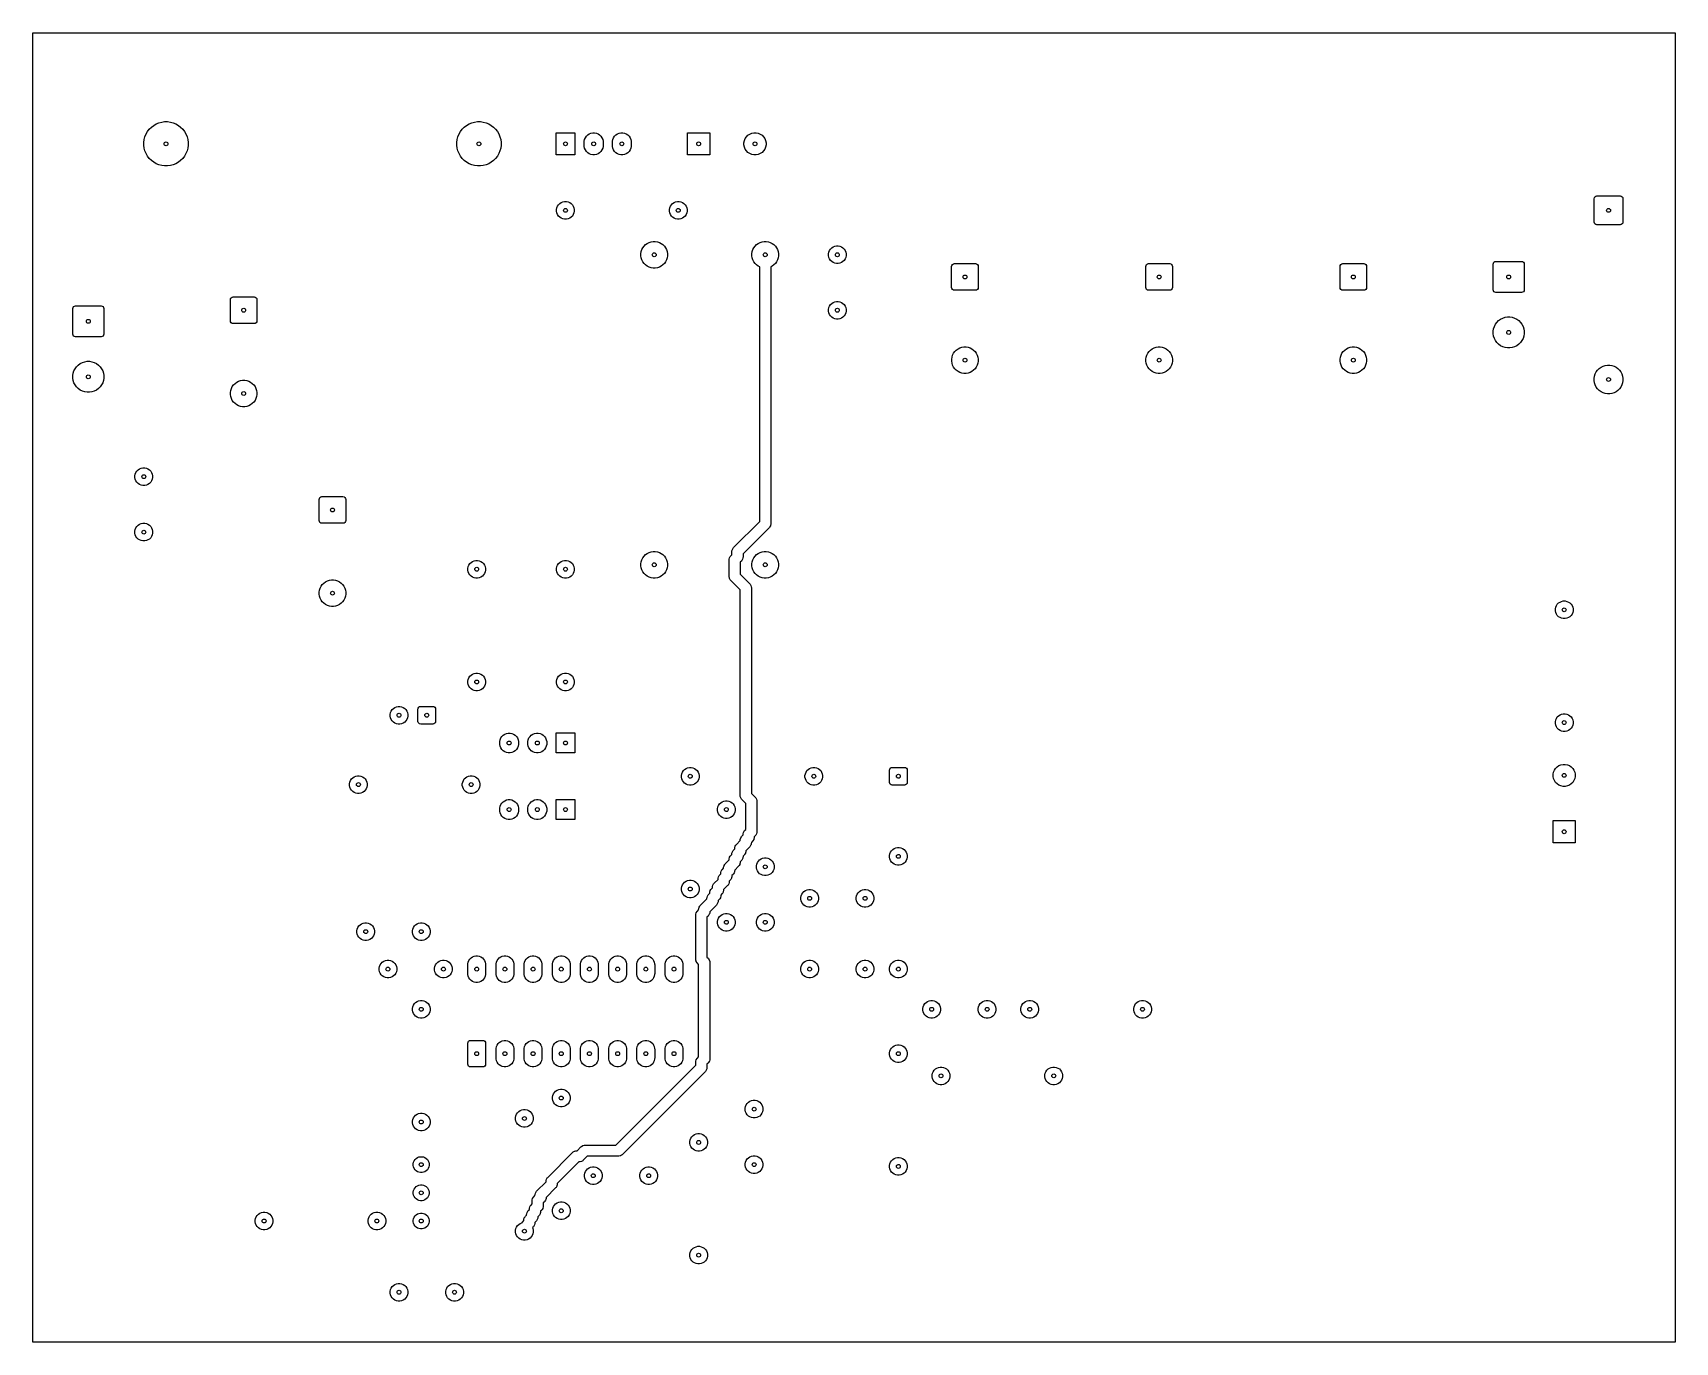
# Model space of a CAD drawing. Header units: millimetres. Extents: x 20 to 168, y -138 to -20.
import ezdxf

# ---------------------------------------------------------------- set-up
doc = ezdxf.new("R2010")
doc.units = ezdxf.units.MM
doc.layers.add('Edge.Cuts', color=40, linetype='CONTINUOUS', true_color=0xfabd2f)
doc.layers.add('F.Cu', color=52, linetype='CONTINUOUS', true_color=0xb8bb26)

msp = doc.modelspace()

# ---------------------------------------------------------------- linework, layer by layer
at = {"layer": 'Edge.Cuts', "linetype": 'CONTINUOUS'}
for p, q in [((20, -20), (168, -20)), ((20, -138), (20, -20)), ((168, -20), (168, -138)), ((168, -138), (20, -138))]:
    msp.add_line(p, q, dxfattribs=at)
at = {"layer": 'Edge.Cuts'}
for centre in [(32, -30), (60.2, -30), (68, -30), (70.54, -30), (73.08, -30), (80, -30), (85.08, -30), (68, -36), (78.16, -36), (162, -36), (76, -40), (86, -40), (92.5, -40), (104, -42), (121.5, -42), (139, -42), (153, -42), (25, -46), (39, -45), (92.5, -45), (153, -47), (104, -49.5), (121.5, -49.5), (139, -49.5), (25, -51), (162, -51.24), (39, -52.5), (30, -60), (47, -63), (30, -65), (76, -67.94), (86, -67.94), (60, -68.34), (68, -68.34), (47, -70.5), (158, -72), (60, -78.5), (68, -78.5), (53, -81.5), (55.5, -81.5), (158, -82.16), (62.92, -84), (65.46, -84), (68, -84), (79.24, -87), (90.38, -87), (98, -87), (158, -86.92), (49.34, -87.75), (59.5, -87.75), (62.92, -90), (65.46, -90), (68, -90), (82.5, -90), (158, -92), (98, -94.22), (86, -95.16), (79.24, -97.16), (90, -98), (95, -98), (82.5, -100.16), (86, -100.16), (50, -101), (55, -101), (52, -104.38), (57, -104.38), (60, -104.38), (62.54, -104.38), (65.08, -104.38), (67.62, -104.38), (70.16, -104.38), (72.7, -104.38), (75.24, -104.38), (77.78, -104.38), (90, -104.38), (95, -104.38), (98, -104.38), (55, -108), (101, -108), (106, -108), (109.84, -108), (120, -108), (60, -112), (62.54, -112), (65.08, -112), (67.62, -112), (70.16, -112), (72.7, -112), (75.24, -112), (77.78, -112), (98, -112), (101.84, -114), (112, -114), (67.62, -116), (85, -117), (55, -118.16), (64.3, -117.84), (80, -120), (55, -122), (70.5, -123), (75.5, -123), (85, -122), (98, -122.16), (55, -124.54), (40.84, -127.08), (51, -127.08), (55, -127.08), (67.62, -126.16), (64.3, -128), (80, -130.16), (53, -133.5), (58, -133.5)]:
    msp.add_circle(centre, 0.175, dxfattribs=at)
at = {"layer": 'F.Cu', "linetype": 'CONTINUOUS'}
for p, q in [((31.115423, -28.206255), (31.357121, -28.10614)), ((31.357121, -28.10614), (31.609819, -28.038429)), ((31.609819, -28.038429), (31.869194, -28.004282)), ((31.869194, -28.004282), (32.130806, -28.004282)), ((32.130806, -28.004282), (32.390181, -28.038429)), ((32.390181, -28.038429), (32.642879, -28.10614)), ((32.642879, -28.10614), (32.884577, -28.206255)), ((59.315423, -28.206255), (59.557121, -28.10614)), ((59.557121, -28.10614), (59.809819, -28.038429)), ((59.809819, -28.038429), (60.069194, -28.004282)), ((60.069194, -28.004282), (60.330806, -28.004282)), ((60.330806, -28.004282), (60.590181, -28.038429)), ((60.590181, -28.038429), (60.842879, -28.10614)), ((60.842879, -28.10614), (61.084577, -28.206255)), ((30.038429, -29.609819), (30.10614, -29.357121)), ((30.10614, -29.357121), (30.206255, -29.115423)), ((30.206255, -29.115423), (30.337061, -28.88886)), ((30.337061, -28.88886), (30.49632, -28.681308)), ((30.49632, -28.681308), (30.681308, -28.49632)), ((30.681308, -28.49632), (30.88886, -28.337061)), ((30.88886, -28.337061), (31.115423, -28.206255)), ((32.884577, -28.206255), (33.11114, -28.337061)), ((33.11114, -28.337061), (33.318692, -28.49632)), ((33.318692, -28.49632), (33.50368, -28.681308)), ((33.50368, -28.681308), (33.662939, -28.88886)), ((33.662939, -28.88886), (33.793745, -29.115423)), ((33.793745, -29.115423), (33.89386, -29.357121)), ((33.89386, -29.357121), (33.961571, -29.609819)), ((58.238429, -29.609819), (58.30614, -29.357121)), ((58.30614, -29.357121), (58.406255, -29.115423)), ((58.406255, -29.115423), (58.537061, -28.88886)), ((58.537061, -28.88886), (58.69632, -28.681308)), ((58.69632, -28.681308), (58.881308, -28.49632)), ((58.881308, -28.49632), (59.08886, -28.337061)), ((59.08886, -28.337061), (59.315423, -28.206255)), ((61.084577, -28.206255), (61.31114, -28.337061)), ((61.31114, -28.337061), (61.518692, -28.49632)), ((61.518692, -28.49632), (61.70368, -28.681308)), ((61.70368, -28.681308), (61.862939, -28.88886)), ((61.862939, -28.88886), (61.993745, -29.115423)), ((61.993745, -29.115423), (62.09386, -29.357121)), ((62.09386, -29.357121), (62.161571, -29.609819)), ((67.15, -31), (67.15, -29)), ((67.15, -29), (68.85, -29)), ((68.85, -29), (68.85, -31)), ((69.726601, -29.603258), (69.790367, -29.449313)), ((69.790367, -29.449313), (69.882941, -29.310766)), ((69.882941, -29.310766), (70.000766, -29.192941)), ((70.000766, -29.192941), (70.139313, -29.100367)), ((70.139313, -29.100367), (70.293258, -29.036601)), ((70.293258, -29.036601), (70.456685, -29.004093)), ((70.456685, -29.004093), (70.623315, -29.004093)), ((70.623315, -29.004093), (70.786742, -29.036601)), ((70.786742, -29.036601), (70.940687, -29.100367)), ((70.940687, -29.100367), (71.079234, -29.192941)), ((71.079234, -29.192941), (71.197059, -29.310766)), ((71.197059, -29.310766), (71.289633, -29.449313)), ((71.289633, -29.449313), (71.353399, -29.603258)), ((72.266601, -29.603258), (72.330367, -29.449313)), ((72.330367, -29.449313), (72.422941, -29.310766)), ((72.422941, -29.310766), (72.540766, -29.192941)), ((72.540766, -29.192941), (72.679313, -29.100367)), ((72.679313, -29.100367), (72.833258, -29.036601)), ((72.833258, -29.036601), (72.996685, -29.004093)), ((72.996685, -29.004093), (73.163315, -29.004093)), ((73.163315, -29.004093), (73.326742, -29.036601)), ((73.326742, -29.036601), (73.480687, -29.100367)), ((73.480687, -29.100367), (73.619234, -29.192941)), ((73.619234, -29.192941), (73.737059, -29.310766)), ((73.737059, -29.310766), (73.829633, -29.449313)), ((73.829633, -29.449313), (73.893399, -29.603258)), ((79, -31), (79, -29)), ((79, -29), (81, -29)), ((81, -29), (81, -31)), ((84.12306, -29.709715), (84.198079, -29.528603)), ((84.198079, -29.528603), (84.30699, -29.365607)), ((84.30699, -29.365607), (84.445607, -29.22699)), ((84.445607, -29.22699), (84.608603, -29.118079)), ((84.608603, -29.118079), (84.789715, -29.04306)), ((84.789715, -29.04306), (84.981983, -29.004815)), ((84.981983, -29.004815), (85.178017, -29.004815)), ((85.178017, -29.004815), (85.370285, -29.04306)), ((85.370285, -29.04306), (85.551397, -29.118079)), ((85.551397, -29.118079), (85.714393, -29.22699)), ((85.714393, -29.22699), (85.85301, -29.365607)), ((85.85301, -29.365607), (85.961921, -29.528603)), ((85.961921, -29.528603), (86.03694, -29.709715)), ((30.004282, -29.869194), (30.038429, -29.609819)), ((30.004282, -30.130806), (30.004282, -29.869194)), ((30.038429, -30.390181), (30.004282, -30.130806)), ((30.10614, -30.642879), (30.038429, -30.390181)), ((30.206255, -30.884577), (30.10614, -30.642879)), ((30.337061, -31.11114), (30.206255, -30.884577)), ((33.793745, -30.884577), (33.662939, -31.11114)), ((33.89386, -30.642879), (33.793745, -30.884577)), ((33.961571, -30.390181), (33.89386, -30.642879)), ((33.961571, -29.609819), (33.995718, -29.869194)), ((33.995718, -30.130806), (33.961571, -30.390181)), ((33.995718, -29.869194), (33.995718, -30.130806)), ((58.204282, -29.869194), (58.238429, -29.609819)), ((58.204282, -30.130806), (58.204282, -29.869194)), ((58.238429, -30.390181), (58.204282, -30.130806)), ((58.30614, -30.642879), (58.238429, -30.390181)), ((58.406255, -30.884577), (58.30614, -30.642879)), ((58.537061, -31.11114), (58.406255, -30.884577)), ((61.993745, -30.884577), (61.862939, -31.11114)), ((62.09386, -30.642879), (61.993745, -30.884577)), ((62.161571, -30.390181), (62.09386, -30.642879)), ((62.161571, -29.609819), (62.195718, -29.869194)), ((62.195718, -30.130806), (62.161571, -30.390181)), ((62.195718, -29.869194), (62.195718, -30.130806)), ((68.85, -31), (67.15, -31)), ((69.69, -29.85), (69.694093, -29.766685)), ((69.69, -30.15), (69.69, -29.85)), ((69.694093, -30.233315), (69.69, -30.15)), ((69.694093, -29.766685), (69.726601, -29.603258)), ((69.726601, -30.396742), (69.694093, -30.233315)), ((69.790367, -30.550687), (69.726601, -30.396742)), ((69.882941, -30.689234), (69.790367, -30.550687)), ((70.000766, -30.807059), (69.882941, -30.689234)), ((70.139313, -30.899633), (70.000766, -30.807059)), ((70.293258, -30.963399), (70.139313, -30.899633)), ((70.456685, -30.995907), (70.293258, -30.963399)), ((70.623315, -30.995907), (70.456685, -30.995907)), ((70.786742, -30.963399), (70.623315, -30.995907)), ((70.940687, -30.899633), (70.786742, -30.963399)), ((71.079234, -30.807059), (70.940687, -30.899633)), ((71.197059, -30.689234), (71.079234, -30.807059)), ((71.289633, -30.550687), (71.197059, -30.689234)), ((71.353399, -30.396742), (71.289633, -30.550687)), ((71.353399, -29.603258), (71.385907, -29.766685)), ((71.385907, -30.233315), (71.353399, -30.396742)), ((71.385907, -29.766685), (71.39, -29.85)), ((71.39, -30.15), (71.385907, -30.233315)), ((71.39, -29.85), (71.39, -30.15)), ((72.23, -29.85), (72.234093, -29.766685)), ((72.23, -30.15), (72.23, -29.85)), ((72.234093, -30.233315), (72.23, -30.15)), ((72.234093, -29.766685), (72.266601, -29.603258)), ((72.266601, -30.396742), (72.234093, -30.233315)), ((72.330367, -30.550687), (72.266601, -30.396742)), ((72.422941, -30.689234), (72.330367, -30.550687)), ((72.540766, -30.807059), (72.422941, -30.689234)), ((72.679313, -30.899633), (72.540766, -30.807059)), ((72.833258, -30.963399), (72.679313, -30.899633)), ((72.996685, -30.995907), (72.833258, -30.963399)), ((73.163315, -30.995907), (72.996685, -30.995907)), ((73.326742, -30.963399), (73.163315, -30.995907)), ((73.480687, -30.899633), (73.326742, -30.963399)), ((73.619234, -30.807059), (73.480687, -30.899633)), ((73.737059, -30.689234), (73.619234, -30.807059)), ((73.829633, -30.550687), (73.737059, -30.689234)), ((73.893399, -30.396742), (73.829633, -30.550687)), ((73.893399, -29.603258), (73.925907, -29.766685)), ((73.925907, -30.233315), (73.893399, -30.396742)), ((73.925907, -29.766685), (73.93, -29.85)), ((73.93, -30.15), (73.925907, -30.233315)), ((73.93, -29.85), (73.93, -30.15)), ((81, -31), (79, -31)), ((84.084815, -29.901983), (84.12306, -29.709715)), ((84.084815, -30.098017), (84.084815, -29.901983)), ((84.12306, -30.290285), (84.084815, -30.098017)), ((84.198079, -30.471397), (84.12306, -30.290285)), ((84.30699, -30.634393), (84.198079, -30.471397)), ((84.445607, -30.77301), (84.30699, -30.634393)), ((84.608603, -30.881921), (84.445607, -30.77301)), ((84.789715, -30.95694), (84.608603, -30.881921)), ((84.981983, -30.995185), (84.789715, -30.95694)), ((85.178017, -30.995185), (84.981983, -30.995185)), ((85.370285, -30.95694), (85.178017, -30.995185)), ((85.551397, -30.881921), (85.370285, -30.95694)), ((85.714393, -30.77301), (85.551397, -30.881921)), ((85.85301, -30.634393), (85.714393, -30.77301)), ((85.961921, -30.471397), (85.85301, -30.634393)), ((86.03694, -30.290285), (85.961921, -30.471397)), ((86.03694, -29.709715), (86.075185, -29.901983)), ((86.075185, -30.098017), (86.03694, -30.290285)), ((86.075185, -29.901983), (86.075185, -30.098017)), ((30.49632, -31.318692), (30.337061, -31.11114)), ((30.681308, -31.50368), (30.49632, -31.318692)), ((30.88886, -31.662939), (30.681308, -31.50368)), ((31.115423, -31.793745), (30.88886, -31.662939)), ((31.357121, -31.89386), (31.115423, -31.793745)), ((31.609819, -31.961571), (31.357121, -31.89386)), ((31.869194, -31.995718), (31.609819, -31.961571)), ((32.130806, -31.995718), (31.869194, -31.995718)), ((32.390181, -31.961571), (32.130806, -31.995718)), ((32.642879, -31.89386), (32.390181, -31.961571)), ((32.884577, -31.793745), (32.642879, -31.89386)), ((33.11114, -31.662939), (32.884577, -31.793745)), ((33.318692, -31.50368), (33.11114, -31.662939)), ((33.50368, -31.318692), (33.318692, -31.50368)), ((33.662939, -31.11114), (33.50368, -31.318692)), ((58.69632, -31.318692), (58.537061, -31.11114)), ((58.881308, -31.50368), (58.69632, -31.318692)), ((59.08886, -31.662939), (58.881308, -31.50368)), ((59.315423, -31.793745), (59.08886, -31.662939)), ((59.557121, -31.89386), (59.315423, -31.793745)), ((59.809819, -31.961571), (59.557121, -31.89386)), ((60.069194, -31.995718), (59.809819, -31.961571)), ((60.330806, -31.995718), (60.069194, -31.995718)), ((60.590181, -31.961571), (60.330806, -31.995718)), ((60.842879, -31.89386), (60.590181, -31.961571)), ((61.084577, -31.793745), (60.842879, -31.89386)), ((61.31114, -31.662939), (61.084577, -31.793745)), ((61.518692, -31.50368), (61.31114, -31.662939)), ((61.70368, -31.318692), (61.518692, -31.50368)), ((61.862939, -31.11114), (61.70368, -31.318692)), ((67.294463, -35.622883), (67.381592, -35.492485)), ((67.381592, -35.492485), (67.492485, -35.381592)), ((67.492485, -35.381592), (67.622883, -35.294463)), ((67.622883, -35.294463), (67.767772, -35.234448)), ((67.767772, -35.234448), (67.921586, -35.203852)), ((67.921586, -35.203852), (68.078414, -35.203852)), ((68.078414, -35.203852), (68.232228, -35.234448)), ((68.232228, -35.234448), (68.377117, -35.294463)), ((68.377117, -35.294463), (68.507515, -35.381592)), ((68.507515, -35.381592), (68.618408, -35.492485)), ((68.618408, -35.492485), (68.705537, -35.622883)), ((77.454463, -35.622883), (77.541592, -35.492485)), ((77.541592, -35.492485), (77.652485, -35.381592)), ((77.652485, -35.381592), (77.782883, -35.294463)), ((77.782883, -35.294463), (77.927772, -35.234448)), ((77.927772, -35.234448), (78.081586, -35.203852)), ((78.081586, -35.203852), (78.238414, -35.203852)), ((78.238414, -35.203852), (78.392228, -35.234448)), ((78.392228, -35.234448), (78.537117, -35.294463)), ((78.537117, -35.294463), (78.667515, -35.381592)), ((78.667515, -35.381592), (78.778408, -35.492485)), ((78.778408, -35.492485), (78.865537, -35.622883)), ((160.7, -34.95), (160.71903, -34.854329)), ((160.7, -37.05), (160.7, -34.95)), ((160.71903, -34.854329), (160.773223, -34.773223)), ((160.773223, -34.773223), (160.854329, -34.71903)), ((160.854329, -34.71903), (160.95, -34.7)), ((160.95, -34.7), (163.05, -34.7)), ((163.05, -34.7), (163.145671, -34.71903)), ((163.145671, -34.71903), (163.226777, -34.773223)), ((163.226777, -34.773223), (163.28097, -34.854329)), ((163.28097, -34.854329), (163.3, -34.95)), ((163.3, -34.95), (163.3, -37.05)), ((67.203852, -35.921586), (67.234448, -35.767772)), ((67.203852, -36.078414), (67.203852, -35.921586)), ((67.234448, -36.232228), (67.203852, -36.078414)), ((67.234448, -35.767772), (67.294463, -35.622883)), ((67.294463, -36.377117), (67.234448, -36.232228)), ((67.381592, -36.507515), (67.294463, -36.377117)), ((67.492485, -36.618408), (67.381592, -36.507515)), ((67.622883, -36.705537), (67.492485, -36.618408)), ((67.767772, -36.765552), (67.622883, -36.705537)), ((67.921586, -36.796148), (67.767772, -36.765552)), ((68.078414, -36.796148), (67.921586, -36.796148)), ((68.232228, -36.765552), (68.078414, -36.796148)), ((68.377117, -36.705537), (68.232228, -36.765552)), ((68.507515, -36.618408), (68.377117, -36.705537)), ((68.618408, -36.507515), (68.507515, -36.618408)), ((68.705537, -36.377117), (68.618408, -36.507515)), ((68.705537, -35.622883), (68.765552, -35.767772)), ((68.765552, -36.232228), (68.705537, -36.377117)), ((68.765552, -35.767772), (68.796148, -35.921586)), ((68.796148, -36.078414), (68.765552, -36.232228)), ((68.796148, -35.921586), (68.796148, -36.078414)), ((77.363852, -35.921586), (77.394448, -35.767772)), ((77.363852, -36.078414), (77.363852, -35.921586)), ((77.394448, -36.232228), (77.363852, -36.078414)), ((77.394448, -35.767772), (77.454463, -35.622883)), ((77.454463, -36.377117), (77.394448, -36.232228)), ((77.541592, -36.507515), (77.454463, -36.377117)), ((77.652485, -36.618408), (77.541592, -36.507515)), ((77.782883, -36.705537), (77.652485, -36.618408)), ((77.927772, -36.765552), (77.782883, -36.705537)), ((78.081586, -36.796148), (77.927772, -36.765552)), ((78.238414, -36.796148), (78.081586, -36.796148)), ((78.392228, -36.765552), (78.238414, -36.796148)), ((78.537117, -36.705537), (78.392228, -36.765552)), ((78.667515, -36.618408), (78.537117, -36.705537)), ((78.778408, -36.507515), (78.667515, -36.618408)), ((78.865537, -36.377117), (78.778408, -36.507515)), ((78.865537, -35.622883), (78.925552, -35.767772)), ((78.925552, -36.232228), (78.865537, -36.377117)), ((78.925552, -35.767772), (78.956148, -35.921586)), ((78.956148, -36.078414), (78.925552, -36.232228)), ((78.956148, -35.921586), (78.956148, -36.078414)), ((160.71903, -37.145671), (160.7, -37.05)), ((160.773223, -37.226777), (160.71903, -37.145671)), ((160.854329, -37.28097), (160.773223, -37.226777)), ((160.95, -37.3), (160.854329, -37.28097)), ((163.05, -37.3), (160.95, -37.3)), ((163.145671, -37.28097), (163.05, -37.3)), ((163.226777, -37.226777), (163.145671, -37.28097)), ((163.28097, -37.145671), (163.226777, -37.226777)), ((163.3, -37.05), (163.28097, -37.145671)), ((74.803699, -39.905849), (74.833156, -39.719866)), ((74.803699, -40.094151), (74.803699, -39.905849)), ((74.833156, -39.719866), (74.891345, -39.54078)), ((74.891345, -39.54078), (74.976832, -39.373002)), ((74.976832, -39.373002), (75.087513, -39.220662)), ((75.087513, -39.220662), (75.220662, -39.087513)), ((75.220662, -39.087513), (75.373002, -38.976832)), ((75.373002, -38.976832), (75.54078, -38.891345)), ((75.54078, -38.891345), (75.719866, -38.833156)), ((75.719866, -38.833156), (75.905849, -38.803699)), ((75.905849, -38.803699), (76.094151, -38.803699)), ((76.094151, -38.803699), (76.280134, -38.833156)), ((76.280134, -38.833156), (76.45922, -38.891345)), ((76.45922, -38.891345), (76.626998, -38.976832)), ((76.626998, -38.976832), (76.779338, -39.087513)), ((76.779338, -39.087513), (76.912487, -39.220662)), ((76.912487, -39.220662), (77.023168, -39.373002)), ((77.023168, -39.373002), (77.108655, -39.54078)), ((77.108655, -39.54078), (77.166844, -39.719866)), ((77.166844, -39.719866), (77.196301, -39.905849)), ((77.196301, -39.905849), (77.196301, -40.094151)), ((84.803699, -39.905849), (84.833156, -39.719866)), ((84.803699, -40.094151), (84.803699, -39.905849)), ((84.833156, -39.719866), (84.891345, -39.54078)), ((84.891345, -39.54078), (84.976832, -39.373002)), ((84.976832, -39.373002), (85.087513, -39.220662)), ((85.087513, -39.220662), (85.220662, -39.087513)), ((85.220662, -39.087513), (85.373002, -38.976832)), ((85.373002, -38.976832), (85.54078, -38.891345)), ((85.54078, -38.891345), (85.719866, -38.833156)), ((85.719866, -38.833156), (85.905849, -38.803699)), ((85.905849, -38.803699), (86.094151, -38.803699)), ((86.094151, -38.803699), (86.280134, -38.833156)), ((86.280134, -38.833156), (86.45922, -38.891345)), ((86.45922, -38.891345), (86.626998, -38.976832)), ((86.626998, -38.976832), (86.779338, -39.087513)), ((86.779338, -39.087513), (86.912487, -39.220662)), ((86.912487, -39.220662), (87.023168, -39.373002)), ((87.023168, -39.373002), (87.108655, -39.54078)), ((87.108655, -39.54078), (87.166844, -39.719866)), ((87.166844, -39.719866), (87.196301, -39.905849)), ((87.196301, -39.905849), (87.196301, -40.094151)), ((91.703852, -39.921586), (91.734448, -39.767772)), ((91.703852, -40.078414), (91.703852, -39.921586)), ((91.734448, -39.767772), (91.794463, -39.622883)), ((91.794463, -39.622883), (91.881592, -39.492485)), ((91.881592, -39.492485), (91.992485, -39.381592)), ((91.992485, -39.381592), (92.122883, -39.294463)), ((92.122883, -39.294463), (92.267772, -39.234448)), ((92.267772, -39.234448), (92.421586, -39.203852)), ((92.421586, -39.203852), (92.578414, -39.203852)), ((92.578414, -39.203852), (92.732228, -39.234448)), ((92.732228, -39.234448), (92.877117, -39.294463)), ((92.877117, -39.294463), (93.007515, -39.381592)), ((93.007515, -39.381592), (93.118408, -39.492485)), ((93.118408, -39.492485), (93.205537, -39.622883)), ((93.205537, -39.622883), (93.265552, -39.767772)), ((93.265552, -39.767772), (93.296148, -39.921586)), ((93.296148, -39.921586), (93.296148, -40.078414)), ((74.833156, -40.280134), (74.803699, -40.094151)), ((74.891345, -40.45922), (74.833156, -40.280134)), ((74.976832, -40.626998), (74.891345, -40.45922)), ((75.087513, -40.779338), (74.976832, -40.626998)), ((75.220662, -40.912487), (75.087513, -40.779338)), ((75.373002, -41.023168), (75.220662, -40.912487)), ((75.54078, -41.108655), (75.373002, -41.023168)), ((75.719866, -41.166844), (75.54078, -41.108655)), ((75.905849, -41.196301), (75.719866, -41.166844)), ((76.094151, -41.196301), (75.905849, -41.196301)), ((76.280134, -41.166844), (76.094151, -41.196301)), ((76.45922, -41.108655), (76.280134, -41.166844)), ((76.626998, -41.023168), (76.45922, -41.108655)), ((76.779338, -40.912487), (76.626998, -41.023168)), ((76.912487, -40.779338), (76.779338, -40.912487)), ((77.023168, -40.626998), (76.912487, -40.779338)), ((77.108655, -40.45922), (77.023168, -40.626998)), ((77.166844, -40.280134), (77.108655, -40.45922)), ((77.196301, -40.094151), (77.166844, -40.280134)), ((84.833156, -40.280134), (84.803699, -40.094151)), ((84.891345, -40.45922), (84.833156, -40.280134)), ((84.976832, -40.626998), (84.891345, -40.45922)), ((85.087513, -40.779338), (84.976832, -40.626998)), ((85.220662, -40.912487), (85.087513, -40.779338)), ((85.373002, -41.023168), (85.220662, -40.912487)), ((85.5, -41.087876), (85.373002, -41.023168)), ((85.5, -64.042894), (85.5, -41.087876)), ((86.626998, -41.023168), (86.5, -41.087876)), ((86.5, -41.087876), (86.5, -64.25)), ((86.779338, -40.912487), (86.626998, -41.023168)), ((86.912487, -40.779338), (86.779338, -40.912487)), ((87.023168, -40.626998), (86.912487, -40.779338)), ((87.108655, -40.45922), (87.023168, -40.626998)), ((87.166844, -40.280134), (87.108655, -40.45922)), ((87.196301, -40.094151), (87.166844, -40.280134)), ((91.734448, -40.232228), (91.703852, -40.078414)), ((91.794463, -40.377117), (91.734448, -40.232228)), ((91.881592, -40.507515), (91.794463, -40.377117)), ((91.992485, -40.618408), (91.881592, -40.507515)), ((92.122883, -40.705537), (91.992485, -40.618408)), ((92.267772, -40.765552), (92.122883, -40.705537)), ((92.421586, -40.796148), (92.267772, -40.765552)), ((92.578414, -40.796148), (92.421586, -40.796148)), ((92.732228, -40.765552), (92.578414, -40.796148)), ((92.877117, -40.705537), (92.732228, -40.765552)), ((93.007515, -40.618408), (92.877117, -40.705537)), ((93.118408, -40.507515), (93.007515, -40.618408)), ((93.205537, -40.377117), (93.118408, -40.507515)), ((93.265552, -40.232228), (93.205537, -40.377117)), ((93.296148, -40.078414), (93.265552, -40.232228)), ((102.8, -41.050001), (102.81903, -40.95433)), ((102.800001, -42.949998), (102.8, -41.050001)), ((102.81903, -40.95433), (102.873224, -40.873224)), ((102.873224, -40.873224), (102.95433, -40.81903)), ((102.95433, -40.81903), (103.050002, -40.800001)), ((103.050002, -40.800001), (104.949999, -40.8)), ((104.949999, -40.8), (105.04567, -40.81903)), ((105.04567, -40.81903), (105.126776, -40.873224)), ((105.126776, -40.873224), (105.18097, -40.95433)), ((105.18097, -40.95433), (105.199999, -41.050002)), ((105.199999, -41.050002), (105.2, -42.949999)), ((120.3, -41.050001), (120.31903, -40.95433)), ((120.300001, -42.949998), (120.3, -41.050001)), ((120.31903, -40.95433), (120.373224, -40.873224)), ((120.373224, -40.873224), (120.45433, -40.81903)), ((120.45433, -40.81903), (120.550002, -40.800001)), ((120.550002, -40.800001), (122.449999, -40.8)), ((122.449999, -40.8), (122.54567, -40.81903)), ((122.54567, -40.81903), (122.626776, -40.873224)), ((122.626776, -40.873224), (122.68097, -40.95433)), ((122.68097, -40.95433), (122.699999, -41.050002)), ((122.699999, -41.050002), (122.7, -42.949999)), ((137.8, -41.050001), (137.81903, -40.95433)), ((137.800001, -42.949998), (137.8, -41.050001)), ((137.81903, -40.95433), (137.873224, -40.873224)), ((137.873224, -40.873224), (137.95433, -40.81903)), ((137.95433, -40.81903), (138.050002, -40.800001)), ((138.050002, -40.800001), (139.949999, -40.8)), ((139.949999, -40.8), (140.04567, -40.81903)), ((140.04567, -40.81903), (140.126776, -40.873224)), ((140.126776, -40.873224), (140.18097, -40.95433)), ((140.18097, -40.95433), (140.199999, -41.050002)), ((140.199999, -41.050002), (140.2, -42.949999)), ((151.6, -40.850001), (151.61903, -40.75433)), ((151.600001, -43.149998), (151.6, -40.850001)), ((151.61903, -40.75433), (151.673224, -40.673224)), ((151.673224, -40.673224), (151.75433, -40.61903)), ((151.75433, -40.61903), (151.850002, -40.600001)), ((151.850002, -40.600001), (154.149999, -40.6)), ((154.149999, -40.6), (154.24567, -40.61903)), ((154.24567, -40.61903), (154.326776, -40.673224)), ((154.326776, -40.673224), (154.38097, -40.75433)), ((154.38097, -40.75433), (154.399999, -40.850002)), ((154.399999, -40.850002), (154.4, -43.149999)), ((37.8, -44.050001), (37.81903, -43.95433)), ((37.800001, -45.949998), (37.8, -44.050001)), ((37.81903, -43.95433), (37.873224, -43.873224)), ((37.873224, -43.873224), (37.95433, -43.81903)), ((37.95433, -43.81903), (38.050002, -43.800001)), ((38.050002, -43.800001), (39.949999, -43.8)), ((39.949999, -43.8), (40.04567, -43.81903)), ((40.04567, -43.81903), (40.126776, -43.873224)), ((40.126776, -43.873224), (40.18097, -43.95433)), ((40.18097, -43.95433), (40.199999, -44.050002)), ((40.199999, -44.050002), (40.2, -45.949999)), ((91.881592, -44.492485), (91.992485, -44.381592)), ((91.992485, -44.381592), (92.122883, -44.294463)), ((92.122883, -44.294463), (92.267772, -44.234448)), ((92.267772, -44.234448), (92.421586, -44.203852)), ((92.421586, -44.203852), (92.578414, -44.203852)), ((92.578414, -44.203852), (92.732228, -44.234448)), ((92.732228, -44.234448), (92.877117, -44.294463)), ((92.877117, -44.294463), (93.007515, -44.381592)), ((93.007515, -44.381592), (93.118408, -44.492485)), ((102.81903, -43.04567), (102.800001, -42.949998)), ((102.873224, -43.126776), (102.81903, -43.04567)), ((102.95433, -43.18097), (102.873224, -43.126776)), ((103.050001, -43.2), (102.95433, -43.18097)), ((104.949998, -43.199999), (103.050001, -43.2)), ((105.04567, -43.18097), (104.949998, -43.199999)), ((105.126776, -43.126776), (105.04567, -43.18097)), ((105.18097, -43.04567), (105.126776, -43.126776)), ((105.2, -42.949999), (105.18097, -43.04567)), ((120.31903, -43.04567), (120.300001, -42.949998)), ((120.373224, -43.126776), (120.31903, -43.04567)), ((120.45433, -43.18097), (120.373224, -43.126776)), ((120.550001, -43.2), (120.45433, -43.18097)), ((122.449998, -43.199999), (120.550001, -43.2)), ((122.54567, -43.18097), (122.449998, -43.199999)), ((122.626776, -43.126776), (122.54567, -43.18097)), ((122.68097, -43.04567), (122.626776, -43.126776)), ((122.7, -42.949999), (122.68097, -43.04567)), ((137.81903, -43.04567), (137.800001, -42.949998)), ((137.873224, -43.126776), (137.81903, -43.04567)), ((137.95433, -43.18097), (137.873224, -43.126776)), ((138.050001, -43.2), (137.95433, -43.18097)), ((139.949998, -43.199999), (138.050001, -43.2)), ((140.04567, -43.18097), (139.949998, -43.199999)), ((140.126776, -43.126776), (140.04567, -43.18097)), ((140.18097, -43.04567), (140.126776, -43.126776)), ((140.2, -42.949999), (140.18097, -43.04567)), ((151.61903, -43.24567), (151.600001, -43.149998)), ((151.673224, -43.326776), (151.61903, -43.24567)), ((151.75433, -43.38097), (151.673224, -43.326776)), ((151.850001, -43.4), (151.75433, -43.38097)), ((154.149998, -43.399999), (151.850001, -43.4)), ((154.24567, -43.38097), (154.149998, -43.399999)), ((154.326776, -43.326776), (154.24567, -43.38097)), ((154.38097, -43.24567), (154.326776, -43.326776)), ((154.4, -43.149999), (154.38097, -43.24567)), ((23.6, -44.850001), (23.61903, -44.75433)), ((23.600001, -47.149998), (23.6, -44.850001)), ((23.61903, -44.75433), (23.673224, -44.673224)), ((23.673224, -44.673224), (23.75433, -44.61903)), ((23.75433, -44.61903), (23.850002, -44.600001)), ((23.850002, -44.600001), (26.149999, -44.6)), ((26.149999, -44.6), (26.24567, -44.61903)), ((26.24567, -44.61903), (26.326776, -44.673224)), ((26.326776, -44.673224), (26.38097, -44.75433)), ((26.38097, -44.75433), (26.399999, -44.850002)), ((26.399999, -44.850002), (26.4, -47.149999)), ((91.703852, -44.921586), (91.734448, -44.767772)), ((91.703852, -45.078414), (91.703852, -44.921586)), ((91.734448, -45.232228), (91.703852, -45.078414)), ((91.734448, -44.767772), (91.794463, -44.622883)), ((91.794463, -45.377117), (91.734448, -45.232228)), ((91.794463, -44.622883), (91.881592, -44.492485)), ((91.881592, -45.507515), (91.794463, -45.377117)), ((91.992485, -45.618408), (91.881592, -45.507515)), ((92.122883, -45.705537), (91.992485, -45.618408)), ((92.267772, -45.765552), (92.122883, -45.705537)), ((92.421586, -45.796148), (92.267772, -45.765552)), ((92.578414, -45.796148), (92.421586, -45.796148)), ((92.732228, -45.765552), (92.578414, -45.796148)), ((92.877117, -45.705537), (92.732228, -45.765552)), ((93.007515, -45.618408), (92.877117, -45.705537)), ((93.118408, -45.507515), (93.007515, -45.618408)), ((93.118408, -44.492485), (93.205537, -44.622883)), ((93.205537, -45.377117), (93.118408, -45.507515)), ((93.205537, -44.622883), (93.265552, -44.767772)), ((93.265552, -45.232228), (93.205537, -45.377117)), ((93.265552, -44.767772), (93.296148, -44.921586)), ((93.296148, -45.078414), (93.265552, -45.232228)), ((93.296148, -44.921586), (93.296148, -45.078414)), ((152.090773, -45.935432), (152.268502, -45.806304)), ((152.268502, -45.806304), (152.464243, -45.706569)), ((152.464243, -45.706569), (152.673176, -45.638682)), ((152.673176, -45.638682), (152.890157, -45.604316)), ((152.890157, -45.604316), (153.109843, -45.604316)), ((153.109843, -45.604316), (153.326824, -45.638682)), ((153.326824, -45.638682), (153.535757, -45.706569)), ((153.535757, -45.706569), (153.731498, -45.806304)), ((153.731498, -45.806304), (153.909227, -45.935432)), ((23.61903, -47.24567), (23.600001, -47.149998)), ((23.673224, -47.326776), (23.61903, -47.24567)), ((23.75433, -47.38097), (23.673224, -47.326776)), ((26.326776, -47.326776), (26.24567, -47.38097)), ((26.38097, -47.24567), (26.326776, -47.326776)), ((26.4, -47.149999), (26.38097, -47.24567)), ((37.81903, -46.04567), (37.800001, -45.949998)), ((37.873224, -46.126776), (37.81903, -46.04567)), ((37.95433, -46.18097), (37.873224, -46.126776)), ((38.050001, -46.2), (37.95433, -46.18097)), ((39.949998, -46.199999), (38.050001, -46.2)), ((40.04567, -46.18097), (39.949998, -46.199999)), ((40.126776, -46.126776), (40.04567, -46.18097)), ((40.18097, -46.04567), (40.126776, -46.126776)), ((40.2, -45.949999), (40.18097, -46.04567)), ((151.604316, -46.890157), (151.638682, -46.673176)), ((151.604316, -47.109843), (151.604316, -46.890157)), ((151.638682, -47.326824), (151.604316, -47.109843)), ((151.638682, -46.673176), (151.706569, -46.464243)), ((151.706569, -47.535757), (151.638682, -47.326824)), ((151.706569, -46.464243), (151.806304, -46.268502)), ((151.806304, -46.268502), (151.935432, -46.090773)), ((151.935432, -46.090773), (152.090773, -45.935432)), ((153.909227, -45.935432), (154.064568, -46.090773)), ((154.064568, -46.090773), (154.193696, -46.268502)), ((154.193696, -46.268502), (154.293431, -46.464243)), ((154.293431, -46.464243), (154.361318, -46.673176)), ((154.361318, -47.326824), (154.293431, -47.535757)), ((154.361318, -46.673176), (154.395684, -46.890157)), ((154.395684, -47.109843), (154.361318, -47.326824)), ((154.395684, -46.890157), (154.395684, -47.109843)), ((23.850001, -47.4), (23.75433, -47.38097)), ((26.149998, -47.399999), (23.850001, -47.4)), ((26.24567, -47.38097), (26.149998, -47.399999)), ((102.976832, -48.873002), (103.087513, -48.720662)), ((103.087513, -48.720662), (103.220662, -48.587513)), ((103.220662, -48.587513), (103.373002, -48.476832)), ((103.373002, -48.476832), (103.54078, -48.391345)), ((103.54078, -48.391345), (103.719866, -48.333156)), ((103.719866, -48.333156), (103.905849, -48.303699)), ((103.905849, -48.303699), (104.094151, -48.303699)), ((104.094151, -48.303699), (104.280134, -48.333156)), ((104.280134, -48.333156), (104.45922, -48.391345)), ((104.45922, -48.391345), (104.626998, -48.476832)), ((104.626998, -48.476832), (104.779338, -48.587513)), ((104.779338, -48.587513), (104.912487, -48.720662)), ((104.912487, -48.720662), (105.023168, -48.873002)), ((120.476832, -48.873002), (120.587513, -48.720662)), ((120.587513, -48.720662), (120.720662, -48.587513)), ((120.720662, -48.587513), (120.873002, -48.476832)), ((120.873002, -48.476832), (121.04078, -48.391345)), ((121.04078, -48.391345), (121.219866, -48.333156)), ((121.219866, -48.333156), (121.405849, -48.303699)), ((121.405849, -48.303699), (121.594151, -48.303699)), ((121.594151, -48.303699), (121.780134, -48.333156)), ((121.780134, -48.333156), (121.95922, -48.391345)), ((121.95922, -48.391345), (122.126998, -48.476832)), ((122.126998, -48.476832), (122.279338, -48.587513)), ((122.279338, -48.587513), (122.412487, -48.720662)), ((122.412487, -48.720662), (122.523168, -48.873002)), ((137.976832, -48.873002), (138.087513, -48.720662)), ((138.087513, -48.720662), (138.220662, -48.587513)), ((138.220662, -48.587513), (138.373002, -48.476832)), ((138.373002, -48.476832), (138.54078, -48.391345)), ((138.54078, -48.391345), (138.719866, -48.333156)), ((138.719866, -48.333156), (138.905849, -48.303699)), ((138.905849, -48.303699), (139.094151, -48.303699)), ((139.094151, -48.303699), (139.280134, -48.333156)), ((139.280134, -48.333156), (139.45922, -48.391345)), ((139.45922, -48.391345), (139.626998, -48.476832)), ((139.626998, -48.476832), (139.779338, -48.587513)), ((139.779338, -48.587513), (139.912487, -48.720662)), ((139.912487, -48.720662), (140.023168, -48.873002)), ((151.806304, -47.731498), (151.706569, -47.535757)), ((151.935432, -47.909227), (151.806304, -47.731498)), ((152.090773, -48.064568), (151.935432, -47.909227)), ((152.268502, -48.193696), (152.090773, -48.064568)), ((152.464243, -48.293431), (152.268502, -48.193696)), ((152.673176, -48.361318), (152.464243, -48.293431)), ((152.890157, -48.395684), (152.673176, -48.361318)), ((153.109843, -48.395684), (152.890157, -48.395684)), ((153.326824, -48.361318), (153.109843, -48.395684)), ((153.535757, -48.293431), (153.326824, -48.361318)), ((153.731498, -48.193696), (153.535757, -48.293431)), ((153.909227, -48.064568), (153.731498, -48.193696)), ((154.064568, -47.909227), (153.909227, -48.064568)), ((154.193696, -47.731498), (154.064568, -47.909227)), ((154.293431, -47.535757), (154.193696, -47.731498)), ((23.706569, -50.464243), (23.806304, -50.268502)), ((23.806304, -50.268502), (23.935432, -50.090773)), ((23.935432, -50.090773), (24.090773, -49.935432)), ((24.090773, -49.935432), (24.268502, -49.806304)), ((24.268502, -49.806304), (24.464243, -49.706569)), ((24.464243, -49.706569), (24.673176, -49.638682)), ((24.673176, -49.638682), (24.890157, -49.604316)), ((24.890157, -49.604316), (25.109843, -49.604316)), ((25.109843, -49.604316), (25.326824, -49.638682)), ((25.326824, -49.638682), (25.535757, -49.706569)), ((25.535757, -49.706569), (25.731498, -49.806304)), ((25.731498, -49.806304), (25.909227, -49.935432)), ((25.909227, -49.935432), (26.064568, -50.090773)), ((26.064568, -50.090773), (26.193696, -50.268502)), ((26.193696, -50.268502), (26.293431, -50.464243)), ((102.803699, -49.405849), (102.833156, -49.219866)), ((102.803699, -49.594151), (102.803699, -49.405849)), ((102.833156, -49.780134), (102.803699, -49.594151)), ((102.833156, -49.219866), (102.891345, -49.04078)), ((102.891345, -49.95922), (102.833156, -49.780134)), ((102.891345, -49.04078), (102.976832, -48.873002)), ((102.976832, -50.126998), (102.891345, -49.95922)), ((103.087513, -50.279338), (102.976832, -50.126998)), ((103.220662, -50.412487), (103.087513, -50.279338)), ((104.912487, -50.279338), (104.779338, -50.412487)), ((105.023168, -50.126998), (104.912487, -50.279338)), ((105.023168, -48.873002), (105.108655, -49.04078)), ((105.108655, -49.95922), (105.023168, -50.126998)), ((105.108655, -49.04078), (105.166844, -49.219866)), ((105.166844, -49.780134), (105.108655, -49.95922)), ((105.166844, -49.219866), (105.196301, -49.405849)), ((105.196301, -49.594151), (105.166844, -49.780134)), ((105.196301, -49.405849), (105.196301, -49.594151)), ((120.303699, -49.405849), (120.333156, -49.219866)), ((120.303699, -49.594151), (120.303699, -49.405849)), ((120.333156, -49.780134), (120.303699, -49.594151)), ((120.333156, -49.219866), (120.391345, -49.04078)), ((120.391345, -49.95922), (120.333156, -49.780134)), ((120.391345, -49.04078), (120.476832, -48.873002)), ((120.476832, -50.126998), (120.391345, -49.95922)), ((120.587513, -50.279338), (120.476832, -50.126998)), ((120.720662, -50.412487), (120.587513, -50.279338)), ((122.412487, -50.279338), (122.279338, -50.412487)), ((122.523168, -50.126998), (122.412487, -50.279338)), ((122.523168, -48.873002), (122.608655, -49.04078)), ((122.608655, -49.95922), (122.523168, -50.126998)), ((122.608655, -49.04078), (122.666844, -49.219866)), ((122.666844, -49.780134), (122.608655, -49.95922)), ((122.666844, -49.219866), (122.696301, -49.405849)), ((122.696301, -49.594151), (122.666844, -49.780134)), ((122.696301, -49.405849), (122.696301, -49.594151)), ((137.803699, -49.405849), (137.833156, -49.219866)), ((137.803699, -49.594151), (137.803699, -49.405849)), ((137.833156, -49.780134), (137.803699, -49.594151)), ((137.833156, -49.219866), (137.891345, -49.04078)), ((137.891345, -49.95922), (137.833156, -49.780134)), ((137.891345, -49.04078), (137.976832, -48.873002)), ((137.976832, -50.126998), (137.891345, -49.95922)), ((138.087513, -50.279338), (137.976832, -50.126998)), ((138.220662, -50.412487), (138.087513, -50.279338)), ((139.912487, -50.279338), (139.779338, -50.412487)), ((140.023168, -50.126998), (139.912487, -50.279338)), ((140.023168, -48.873002), (140.108655, -49.04078)), ((140.108655, -49.95922), (140.023168, -50.126998)), ((140.108655, -49.04078), (140.166844, -49.219866)), ((140.166844, -49.780134), (140.108655, -49.95922)), ((140.166844, -49.219866), (140.196301, -49.405849)), ((140.196301, -49.594151), (140.166844, -49.780134)), ((140.196301, -49.405849), (140.196301, -49.594151)), ((161.011472, -50.395718), (161.155718, -50.251472)), ((161.155718, -50.251472), (161.320752, -50.131568)), ((161.320752, -50.131568), (161.502512, -50.038957)), ((161.502512, -50.038957), (161.696521, -49.975919)), ((161.696521, -49.975919), (161.898003, -49.944007)), ((161.898003, -49.944007), (162.101997, -49.944007)), ((162.101997, -49.944007), (162.303479, -49.975919)), ((162.303479, -49.975919), (162.497488, -50.038957)), ((162.497488, -50.038957), (162.679248, -50.131568)), ((162.679248, -50.131568), (162.844282, -50.251472)), ((162.844282, -50.251472), (162.988528, -50.395718)), ((23.604316, -50.890157), (23.638682, -50.673176)), ((23.604316, -51.109843), (23.604316, -50.890157)), ((23.638682, -51.326824), (23.604316, -51.109843)), ((23.638682, -50.673176), (23.706569, -50.464243)), ((23.706569, -51.535757), (23.638682, -51.326824)), ((23.806304, -51.731498), (23.706569, -51.535757)), ((23.935432, -51.909227), (23.806304, -51.731498)), ((26.193696, -51.731498), (26.064568, -51.909227)), ((26.293431, -51.535757), (26.193696, -51.731498)), ((26.293431, -50.464243), (26.361318, -50.673176)), ((26.361318, -51.326824), (26.293431, -51.535757)), ((26.361318, -50.673176), (26.395684, -50.890157)), ((26.395684, -51.109843), (26.361318, -51.326824)), ((26.395684, -50.890157), (26.395684, -51.109843)), ((37.976832, -51.873002), (38.087513, -51.720662)), ((38.087513, -51.720662), (38.220662, -51.587513)), ((38.220662, -51.587513), (38.373002, -51.476832)), ((38.373002, -51.476832), (38.54078, -51.391345)), ((38.54078, -51.391345), (38.719866, -51.333156)), ((38.719866, -51.333156), (38.905849, -51.303699)), ((38.905849, -51.303699), (39.094151, -51.303699)), ((39.094151, -51.303699), (39.280134, -51.333156)), ((39.280134, -51.333156), (39.45922, -51.391345)), ((39.45922, -51.391345), (39.626998, -51.476832)), ((39.626998, -51.476832), (39.779338, -51.587513)), ((39.779338, -51.587513), (39.912487, -51.720662)), ((39.912487, -51.720662), (40.023168, -51.873002)), ((103.373002, -50.523168), (103.220662, -50.412487)), ((103.54078, -50.608655), (103.373002, -50.523168)), ((103.719866, -50.666844), (103.54078, -50.608655)), ((103.905849, -50.696301), (103.719866, -50.666844)), ((104.094151, -50.696301), (103.905849, -50.696301)), ((104.280134, -50.666844), (104.094151, -50.696301)), ((104.45922, -50.608655), (104.280134, -50.666844)), ((104.626998, -50.523168), (104.45922, -50.608655)), ((104.779338, -50.412487), (104.626998, -50.523168)), ((120.873002, -50.523168), (120.720662, -50.412487)), ((121.04078, -50.608655), (120.873002, -50.523168)), ((121.219866, -50.666844), (121.04078, -50.608655)), ((121.405849, -50.696301), (121.219866, -50.666844)), ((121.594151, -50.696301), (121.405849, -50.696301)), ((121.780134, -50.666844), (121.594151, -50.696301)), ((121.95922, -50.608655), (121.780134, -50.666844)), ((122.126998, -50.523168), (121.95922, -50.608655)), ((122.279338, -50.412487), (122.126998, -50.523168)), ((138.373002, -50.523168), (138.220662, -50.412487)), ((138.54078, -50.608655), (138.373002, -50.523168)), ((138.719866, -50.666844), (138.54078, -50.608655)), ((138.905849, -50.696301), (138.719866, -50.666844)), ((139.094151, -50.696301), (138.905849, -50.696301)), ((139.280134, -50.666844), (139.094151, -50.696301)), ((139.45922, -50.608655), (139.280134, -50.666844)), ((139.626998, -50.523168), (139.45922, -50.608655)), ((139.779338, -50.412487), (139.626998, -50.523168)), ((160.704007, -51.138003), (160.735919, -50.936521)), ((160.704007, -51.341997), (160.704007, -51.138003)), ((160.735919, -51.543479), (160.704007, -51.341997)), ((160.735919, -50.936521), (160.798957, -50.742512)), ((160.798957, -51.737488), (160.735919, -51.543479)), ((160.798957, -50.742512), (160.891568, -50.560752)), ((160.891568, -51.919248), (160.798957, -51.737488)), ((160.891568, -50.560752), (161.011472, -50.395718)), ((162.988528, -50.395718), (163.108432, -50.560752)), ((163.108432, -50.560752), (163.201043, -50.742512)), ((163.201043, -51.737488), (163.108432, -51.919248)), ((163.201043, -50.742512), (163.264081, -50.936521)), ((163.264081, -51.543479), (163.201043, -51.737488)), ((163.264081, -50.936521), (163.295993, -51.138003)), ((163.295993, -51.341997), (163.264081, -51.543479)), ((163.295993, -51.138003), (163.295993, -51.341997)), ((24.090773, -52.064568), (23.935432, -51.909227)), ((24.268502, -52.193696), (24.090773, -52.064568)), ((24.464243, -52.293431), (24.268502, -52.193696)), ((24.673176, -52.361318), (24.464243, -52.293431)), ((24.890157, -52.395684), (24.673176, -52.361318)), ((25.109843, -52.395684), (24.890157, -52.395684)), ((25.326824, -52.361318), (25.109843, -52.395684)), ((25.535757, -52.293431), (25.326824, -52.361318)), ((25.731498, -52.193696), (25.535757, -52.293431)), ((25.909227, -52.064568), (25.731498, -52.193696)), ((26.064568, -51.909227), (25.909227, -52.064568)), ((37.803699, -52.405849), (37.833156, -52.219866)), ((37.803699, -52.594151), (37.803699, -52.405849)), ((37.833156, -52.780134), (37.803699, -52.594151)), ((37.833156, -52.219866), (37.891345, -52.04078)), ((37.891345, -52.95922), (37.833156, -52.780134)), ((37.891345, -52.04078), (37.976832, -51.873002)), ((37.976832, -53.126998), (37.891345, -52.95922)), ((38.087513, -53.279338), (37.976832, -53.126998)), ((38.220662, -53.412487), (38.087513, -53.279338)), ((39.912487, -53.279338), (39.779338, -53.412487)), ((40.023168, -53.126998), (39.912487, -53.279338)), ((40.023168, -51.873002), (40.108655, -52.04078)), ((40.108655, -52.95922), (40.023168, -53.126998)), ((40.108655, -52.04078), (40.166844, -52.219866)), ((40.166844, -52.780134), (40.108655, -52.95922)), ((40.166844, -52.219866), (40.196301, -52.405849)), ((40.196301, -52.594151), (40.166844, -52.780134)), ((40.196301, -52.405849), (40.196301, -52.594151)), ((161.011472, -52.084282), (160.891568, -51.919248)), ((161.155718, -52.228528), (161.011472, -52.084282)), ((161.320752, -52.348432), (161.155718, -52.228528)), ((161.502512, -52.441043), (161.320752, -52.348432)), ((161.696521, -52.504081), (161.502512, -52.441043)), ((161.898003, -52.535993), (161.696521, -52.504081)), ((162.101997, -52.535993), (161.898003, -52.535993)), ((162.303479, -52.504081), (162.101997, -52.535993)), ((162.497488, -52.441043), (162.303479, -52.504081)), ((162.679248, -52.348432), (162.497488, -52.441043)), ((162.844282, -52.228528), (162.679248, -52.348432)), ((162.988528, -52.084282), (162.844282, -52.228528)), ((163.108432, -51.919248), (162.988528, -52.084282)), ((38.373002, -53.523168), (38.220662, -53.412487)), ((38.54078, -53.608655), (38.373002, -53.523168)), ((38.719866, -53.666844), (38.54078, -53.608655)), ((38.905849, -53.696301), (38.719866, -53.666844)), ((39.094151, -53.696301), (38.905849, -53.696301)), ((39.280134, -53.666844), (39.094151, -53.696301)), ((39.45922, -53.608655), (39.280134, -53.666844)), ((39.626998, -53.523168), (39.45922, -53.608655)), ((39.779338, -53.412487), (39.626998, -53.523168)), ((29.203852, -59.921586), (29.234448, -59.767772)), ((29.203852, -60.078414), (29.203852, -59.921586)), ((29.234448, -60.232228), (29.203852, -60.078414)), ((29.234448, -59.767772), (29.294463, -59.622883)), ((29.294463, -60.377117), (29.234448, -60.232228)), ((29.294463, -59.622883), (29.381592, -59.492485)), ((29.381592, -60.507515), (29.294463, -60.377117)), ((29.381592, -59.492485), (29.492485, -59.381592)), ((29.492485, -60.618408), (29.381592, -60.507515)), ((29.492485, -59.381592), (29.622883, -59.294463)), ((29.622883, -60.705537), (29.492485, -60.618408)), ((29.622883, -59.294463), (29.767772, -59.234448)), ((29.767772, -59.234448), (29.921586, -59.203852)), ((29.921586, -59.203852), (30.078414, -59.203852)), ((30.078414, -59.203852), (30.232228, -59.234448)), ((30.232228, -59.234448), (30.377117, -59.294463)), ((30.377117, -59.294463), (30.507515, -59.381592)), ((30.507515, -60.618408), (30.377117, -60.705537)), ((30.507515, -59.381592), (30.618408, -59.492485)), ((30.618408, -60.507515), (30.507515, -60.618408)), ((30.618408, -59.492485), (30.705537, -59.622883)), ((30.705537, -60.377117), (30.618408, -60.507515)), ((30.705537, -59.622883), (30.765552, -59.767772)), ((30.765552, -60.232228), (30.705537, -60.377117)), ((30.765552, -59.767772), (30.796148, -59.921586)), ((30.796148, -60.078414), (30.765552, -60.232228)), ((30.796148, -59.921586), (30.796148, -60.078414)), ((29.767772, -60.765552), (29.622883, -60.705537)), ((29.921586, -60.796148), (29.767772, -60.765552)), ((30.078414, -60.796148), (29.921586, -60.796148)), ((30.232228, -60.765552), (30.078414, -60.796148)), ((30.377117, -60.705537), (30.232228, -60.765552)), ((45.8, -62.050001), (45.81903, -61.95433)), ((45.800001, -63.949998), (45.8, -62.050001)), ((45.81903, -61.95433), (45.873224, -61.873224)), ((45.873224, -61.873224), (45.95433, -61.81903)), ((45.95433, -61.81903), (46.050002, -61.800001)), ((46.050002, -61.800001), (47.949999, -61.8)), ((47.949999, -61.8), (48.04567, -61.81903)), ((48.04567, -61.81903), (48.126776, -61.873224)), ((48.126776, -61.873224), (48.18097, -61.95433)), ((48.18097, -61.95433), (48.199999, -62.050002)), ((48.199999, -62.050002), (48.2, -63.949999)), ((29.203852, -64.921586), (29.234448, -64.767772)), ((29.203852, -65.078414), (29.203852, -64.921586)), ((29.234448, -65.232228), (29.203852, -65.078414)), ((29.234448, -64.767772), (29.294463, -64.622883)), ((29.294463, -64.622883), (29.381592, -64.492485)), ((29.381592, -64.492485), (29.492485, -64.381592)), ((29.492485, -64.381592), (29.622883, -64.294463)), ((29.622883, -64.294463), (29.767772, -64.234448)), ((29.767772, -64.234448), (29.921586, -64.203852)), ((29.921586, -64.203852), (30.078414, -64.203852)), ((30.078414, -64.203852), (30.232228, -64.234448)), ((30.232228, -64.234448), (30.377117, -64.294463)), ((30.377117, -64.294463), (30.507515, -64.381592)), ((30.507515, -64.381592), (30.618408, -64.492485)), ((30.618408, -64.492485), (30.705537, -64.622883)), ((30.705537, -64.622883), (30.765552, -64.767772)), ((30.765552, -64.767772), (30.796148, -64.921586)), ((30.796148, -65.078414), (30.765552, -65.232228)), ((30.796148, -64.921586), (30.796148, -65.078414)), ((45.81903, -64.04567), (45.800001, -63.949998)), ((45.873224, -64.126776), (45.81903, -64.04567)), ((45.95433, -64.18097), (45.873224, -64.126776)), ((46.050001, -64.2), (45.95433, -64.18097)), ((47.949998, -64.199999), (46.050001, -64.2)), ((48.04567, -64.18097), (47.949998, -64.199999)), ((48.126776, -64.126776), (48.04567, -64.18097)), ((48.18097, -64.04567), (48.126776, -64.126776)), ((48.2, -63.949999), (48.18097, -64.04567)), ((83.146447, -66.396447), (85.5, -64.042894)), ((86.353553, -64.603553), (84, -66.957106)), ((86.396661, -64.554396), (86.353553, -64.603553)), ((86.396677, -64.554381), (86.396661, -64.554396)), ((86.46194, -64.441342), (86.396677, -64.554381)), ((86.47795, -64.381592), (86.46194, -64.441342)), ((86.495723, -64.315263), (86.47795, -64.381592)), ((86.5, -64.25), (86.495723, -64.315247)), ((86.495723, -64.315247), (86.495723, -64.315263)), ((29.294463, -65.377117), (29.234448, -65.232228)), ((29.381592, -65.507515), (29.294463, -65.377117)), ((29.492485, -65.618408), (29.381592, -65.507515)), ((29.622883, -65.705537), (29.492485, -65.618408)), ((29.767772, -65.765552), (29.622883, -65.705537)), ((29.921586, -65.796148), (29.767772, -65.765552)), ((30.078414, -65.796148), (29.921586, -65.796148)), ((30.232228, -65.765552), (30.078414, -65.796148)), ((30.377117, -65.705537), (30.232228, -65.765552)), ((30.507515, -65.618408), (30.377117, -65.705537)), ((30.618408, -65.507515), (30.507515, -65.618408)), ((30.705537, -65.377117), (30.618408, -65.507515)), ((30.765552, -65.232228), (30.705537, -65.377117)), ((83.004277, -66.684737), (83.03806, -66.558658)), ((83.03806, -66.558658), (83.103323, -66.445619)), ((83.103323, -66.445619), (83.103338, -66.445603)), ((83.103338, -66.445603), (83.146447, -66.396447)), ((59.234448, -68.107772), (59.294463, -67.962883)), ((59.294463, -67.962883), (59.381592, -67.832485)), ((59.381592, -67.832485), (59.492485, -67.721592)), ((59.492485, -67.721592), (59.622883, -67.634463)), ((59.622883, -67.634463), (59.767772, -67.574448)), ((59.767772, -67.574448), (59.921586, -67.543852)), ((59.921586, -67.543852), (60.078414, -67.543852)), ((60.078414, -67.543852), (60.232228, -67.574448)), ((60.232228, -67.574448), (60.377117, -67.634463)), ((60.377117, -67.634463), (60.507515, -67.721592)), ((60.507515, -67.721592), (60.618408, -67.832485)), ((60.618408, -67.832485), (60.705537, -67.962883)), ((60.705537, -67.962883), (60.765552, -68.107772)), ((67.234448, -68.107772), (67.294463, -67.962883)), ((67.294463, -67.962883), (67.381592, -67.832485)), ((67.381592, -67.832485), (67.492485, -67.721592)), ((67.492485, -67.721592), (67.622883, -67.634463)), ((67.622883, -67.634463), (67.767772, -67.574448)), ((67.767772, -67.574448), (67.921586, -67.543852)), ((67.921586, -67.543852), (68.078414, -67.543852)), ((68.078414, -67.543852), (68.232228, -67.574448)), ((68.232228, -67.574448), (68.377117, -67.634463)), ((68.377117, -67.634463), (68.507515, -67.721592)), ((68.507515, -67.721592), (68.618408, -67.832485)), ((68.618408, -67.832485), (68.705537, -67.962883)), ((68.705537, -67.962883), (68.765552, -68.107772)), ((74.803699, -67.845849), (74.833156, -67.659866)), ((74.803699, -68.034151), (74.803699, -67.845849)), ((74.833156, -68.220134), (74.803699, -68.034151)), ((74.833156, -67.659866), (74.891345, -67.48078)), ((74.891345, -67.48078), (74.976832, -67.313002)), ((74.976832, -67.313002), (75.087513, -67.160662)), ((75.087513, -67.160662), (75.220662, -67.027513)), ((75.220662, -67.027513), (75.373002, -66.916832)), ((75.373002, -66.916832), (75.54078, -66.831345)), ((75.54078, -66.831345), (75.719866, -66.773156)), ((75.719866, -66.773156), (75.905849, -66.743699)), ((75.905849, -66.743699), (76.094151, -66.743699)), ((76.094151, -66.743699), (76.280134, -66.773156)), ((76.280134, -66.773156), (76.45922, -66.831345)), ((76.45922, -66.831345), (76.626998, -66.916832)), ((76.626998, -66.916832), (76.779338, -67.027513)), ((76.779338, -67.027513), (76.912487, -67.160662)), ((76.912487, -67.160662), (77.023168, -67.313002)), ((77.023168, -67.313002), (77.108655, -67.48078)), ((77.108655, -67.48078), (77.166844, -67.659866)), ((77.166844, -67.659866), (77.196301, -67.845849)), ((77.196301, -68.034151), (77.166844, -68.220134)), ((77.196301, -67.845849), (77.196301, -68.034151)), ((82.75, -67.5), (82.754277, -67.434752)), ((82.75, -69), (82.75, -67.5)), ((82.754277, -67.434737), (82.78806, -67.308658)), ((82.754277, -67.434752), (82.754277, -67.434737)), ((82.78806, -67.308658), (82.853323, -67.195619)), ((82.853323, -67.195619), (82.853338, -67.195603)), ((82.853338, -67.195603), (82.896447, -67.146447)), ((82.896447, -67.146447), (83, -67.042893)), ((83, -66.75), (83.004277, -66.684752)), ((83, -67.042893), (83, -66.75)), ((83.004277, -66.684752), (83.004277, -66.684737)), ((83.853553, -67.603554), (83.75, -67.707106)), ((83.75, -67.707106), (83.75, -68.792893)), ((83.896668, -67.554389), (83.853553, -67.603554)), ((83.896677, -67.554381), (83.896668, -67.554389)), ((83.96194, -67.441342), (83.896677, -67.554381)), ((83.96371, -67.434737), (83.96194, -67.441342)), ((83.995723, -67.315263), (83.96371, -67.434737)), ((84, -67.25), (83.995723, -67.315247)), ((83.995723, -67.315247), (83.995723, -67.315263)), ((84, -66.957106), (84, -67.25)), ((84.803699, -67.845849), (84.833156, -67.659866)), ((84.803699, -68.034151), (84.803699, -67.845849)), ((84.833156, -68.220134), (84.803699, -68.034151)), ((84.833156, -67.659866), (84.891345, -67.48078)), ((84.891345, -67.48078), (84.976832, -67.313002)), ((84.976832, -67.313002), (85.087513, -67.160662)), ((85.087513, -67.160662), (85.220662, -67.027513)), ((85.220662, -67.027513), (85.373002, -66.916832)), ((85.373002, -66.916832), (85.54078, -66.831345)), ((85.54078, -66.831345), (85.719866, -66.773156)), ((85.719866, -66.773156), (85.905849, -66.743699)), ((85.905849, -66.743699), (86.094151, -66.743699)), ((86.094151, -66.743699), (86.280134, -66.773156)), ((86.280134, -66.773156), (86.45922, -66.831345)), ((86.45922, -66.831345), (86.626998, -66.916832)), ((86.626998, -66.916832), (86.779338, -67.027513)), ((86.779338, -67.027513), (86.912487, -67.160662)), ((86.912487, -67.160662), (87.023168, -67.313002)), ((87.023168, -67.313002), (87.108655, -67.48078)), ((87.108655, -67.48078), (87.166844, -67.659866)), ((87.166844, -67.659866), (87.196301, -67.845849)), ((87.196301, -68.034151), (87.166844, -68.220134)), ((87.196301, -67.845849), (87.196301, -68.034151)), ((46.220662, -69.587513), (46.373002, -69.476832)), ((46.373002, -69.476832), (46.54078, -69.391345)), ((46.54078, -69.391345), (46.719866, -69.333156)), ((46.719866, -69.333156), (46.905849, -69.303699)), ((46.905849, -69.303699), (47.094151, -69.303699)), ((47.094151, -69.303699), (47.280134, -69.333156)), ((47.280134, -69.333156), (47.45922, -69.391345)), ((47.45922, -69.391345), (47.626998, -69.476832)), ((47.626998, -69.476832), (47.779338, -69.587513)), ((59.203852, -68.261586), (59.234448, -68.107772)), ((59.203852, -68.418414), (59.203852, -68.261586)), ((59.234448, -68.572228), (59.203852, -68.418414)), ((59.294463, -68.717117), (59.234448, -68.572228)), ((59.381592, -68.847515), (59.294463, -68.717117)), ((59.492485, -68.958408), (59.381592, -68.847515)), ((59.622883, -69.045537), (59.492485, -68.958408)), ((59.767772, -69.105552), (59.622883, -69.045537)), ((59.921586, -69.136148), (59.767772, -69.105552)), ((60.078414, -69.136148), (59.921586, -69.136148)), ((60.232228, -69.105552), (60.078414, -69.136148)), ((60.377117, -69.045537), (60.232228, -69.105552)), ((60.507515, -68.958408), (60.377117, -69.045537)), ((60.618408, -68.847515), (60.507515, -68.958408)), ((60.705537, -68.717117), (60.618408, -68.847515)), ((60.765552, -68.572228), (60.705537, -68.717117)), ((60.765552, -68.107772), (60.796148, -68.261586)), ((60.796148, -68.418414), (60.765552, -68.572228)), ((60.796148, -68.261586), (60.796148, -68.418414)), ((67.203852, -68.261586), (67.234448, -68.107772)), ((67.203852, -68.418414), (67.203852, -68.261586)), ((67.234448, -68.572228), (67.203852, -68.418414)), ((67.294463, -68.717117), (67.234448, -68.572228)), ((67.381592, -68.847515), (67.294463, -68.717117)), ((67.492485, -68.958408), (67.381592, -68.847515)), ((67.622883, -69.045537), (67.492485, -68.958408)), ((67.767772, -69.105552), (67.622883, -69.045537)), ((67.921586, -69.136148), (67.767772, -69.105552)), ((68.078414, -69.136148), (67.921586, -69.136148)), ((68.232228, -69.105552), (68.078414, -69.136148)), ((68.377117, -69.045537), (68.232228, -69.105552)), ((68.507515, -68.958408), (68.377117, -69.045537)), ((68.618408, -68.847515), (68.507515, -68.958408)), ((68.705537, -68.717117), (68.618408, -68.847515)), ((68.765552, -68.572228), (68.705537, -68.717117)), ((68.765552, -68.107772), (68.796148, -68.261586)), ((68.796148, -68.418414), (68.765552, -68.572228)), ((68.796148, -68.261586), (68.796148, -68.418414)), ((74.891345, -68.39922), (74.833156, -68.220134)), ((74.976832, -68.566998), (74.891345, -68.39922)), ((75.087513, -68.719338), (74.976832, -68.566998)), ((75.220662, -68.852487), (75.087513, -68.719338)), ((75.373002, -68.963168), (75.220662, -68.852487)), ((75.54078, -69.048655), (75.373002, -68.963168)), ((75.719866, -69.106844), (75.54078, -69.048655)), ((75.905849, -69.136301), (75.719866, -69.106844)), ((76.094151, -69.136301), (75.905849, -69.136301)), ((76.280134, -69.106844), (76.094151, -69.136301)), ((76.45922, -69.048655), (76.280134, -69.106844)), ((76.626998, -68.963168), (76.45922, -69.048655)), ((76.779338, -68.852487), (76.626998, -68.963168)), ((76.912487, -68.719338), (76.779338, -68.852487)), ((77.023168, -68.566998), (76.912487, -68.719338)), ((77.108655, -68.39922), (77.023168, -68.566998)), ((77.166844, -68.220134), (77.108655, -68.39922)), ((82.754277, -69.065247), (82.75, -69)), ((82.754277, -69.065263), (82.754277, -69.065247)), ((82.765419, -69.106844), (82.754277, -69.065263)), ((82.78806, -69.191342), (82.765419, -69.106844)), ((82.853323, -69.304381), (82.78806, -69.191342)), ((82.853338, -69.304396), (82.853323, -69.304381)), ((82.896447, -69.353553), (82.853338, -69.304396)), ((83.75, -70.207106), (82.896447, -69.353553)), ((83.75, -68.792893), (84.603554, -69.646447)), ((84.891345, -68.39922), (84.833156, -68.220134)), ((84.976832, -68.566998), (84.891345, -68.39922)), ((85.087513, -68.719338), (84.976832, -68.566998)), ((85.220662, -68.852487), (85.087513, -68.719338)), ((85.373002, -68.963168), (85.220662, -68.852487)), ((85.54078, -69.048655), (85.373002, -68.963168)), ((85.719866, -69.106844), (85.54078, -69.048655)), ((85.905849, -69.136301), (85.719866, -69.106844)), ((86.094151, -69.136301), (85.905849, -69.136301)), ((86.280134, -69.106844), (86.094151, -69.136301)), ((86.45922, -69.048655), (86.280134, -69.106844)), ((86.626998, -68.963168), (86.45922, -69.048655)), ((86.779338, -68.852487), (86.626998, -68.963168)), ((86.912487, -68.719338), (86.779338, -68.852487)), ((87.023168, -68.566998), (86.912487, -68.719338)), ((87.108655, -68.39922), (87.023168, -68.566998)), ((87.166844, -68.220134), (87.108655, -68.39922)), ((45.803699, -70.405849), (45.833156, -70.219866)), ((45.803699, -70.594151), (45.803699, -70.405849)), ((45.833156, -70.780134), (45.803699, -70.594151)), ((45.833156, -70.219866), (45.891345, -70.04078)), ((45.891345, -70.95922), (45.833156, -70.780134)), ((45.891345, -70.04078), (45.976832, -69.873002)), ((45.976832, -71.126998), (45.891345, -70.95922)), ((45.976832, -69.873002), (46.087513, -69.720662)), ((46.087513, -69.720662), (46.220662, -69.587513)), ((47.779338, -69.587513), (47.912487, -69.720662)), ((47.912487, -69.720662), (48.023168, -69.873002)), ((48.023168, -69.873002), (48.108655, -70.04078)), ((48.108655, -70.95922), (48.023168, -71.126998)), ((48.108655, -70.04078), (48.166844, -70.219866)), ((48.166844, -70.780134), (48.108655, -70.95922)), ((48.166844, -70.219866), (48.196301, -70.405849)), ((48.196301, -70.594151), (48.166844, -70.780134)), ((48.196301, -70.405849), (48.196301, -70.594151)), ((83.75, -88.75), (83.75, -70.207106)), ((84.603554, -69.646447), (84.646669, -69.695611)), ((84.646669, -69.695611), (84.646677, -69.695619)), ((84.646677, -69.695619), (84.71194, -69.808658)), ((84.71194, -69.808658), (84.71194, -69.808659)), ((84.71194, -69.808659), (84.745723, -69.934737)), ((84.745723, -69.934737), (84.745723, -69.934752)), ((84.745723, -69.934752), (84.75, -70)), ((84.75, -70), (84.75, -88.542893)), ((46.087513, -71.279338), (45.976832, -71.126998)), ((46.220662, -71.412487), (46.087513, -71.279338)), ((46.373002, -71.523168), (46.220662, -71.412487)), ((46.54078, -71.608655), (46.373002, -71.523168)), ((46.719866, -71.666844), (46.54078, -71.608655)), ((46.905849, -71.696301), (46.719866, -71.666844)), ((47.094151, -71.696301), (46.905849, -71.696301)), ((47.280134, -71.666844), (47.094151, -71.696301)), ((47.45922, -71.608655), (47.280134, -71.666844)), ((47.626998, -71.523168), (47.45922, -71.608655)), ((47.779338, -71.412487), (47.626998, -71.523168)), ((47.912487, -71.279338), (47.779338, -71.412487)), ((48.023168, -71.126998), (47.912487, -71.279338)), ((157.203852, -71.921586), (157.234448, -71.767772)), ((157.203852, -72.078414), (157.203852, -71.921586)), ((157.234448, -72.232228), (157.203852, -72.078414)), ((157.234448, -71.767772), (157.294463, -71.622883)), ((157.294463, -72.377117), (157.234448, -72.232228)), ((157.294463, -71.622883), (157.381592, -71.492485)), ((157.381592, -72.507515), (157.294463, -72.377117)), ((157.381592, -71.492485), (157.492485, -71.381592)), ((157.492485, -72.618408), (157.381592, -72.507515)), ((157.492485, -71.381592), (157.622883, -71.294463)), ((157.622883, -71.294463), (157.767772, -71.234448)), ((157.767772, -71.234448), (157.921586, -71.203852)), ((157.921586, -71.203852), (158.078414, -71.203852)), ((158.078414, -71.203852), (158.232228, -71.234448)), ((158.232228, -71.234448), (158.377117, -71.294463)), ((158.377117, -71.294463), (158.507515, -71.381592)), ((158.507515, -71.381592), (158.618408, -71.492485)), ((158.618408, -72.507515), (158.507515, -72.618408)), ((158.618408, -71.492485), (158.705537, -71.622883)), ((158.705537, -72.377117), (158.618408, -72.507515)), ((158.705537, -71.622883), (158.765552, -71.767772)), ((158.765552, -72.232228), (158.705537, -72.377117)), ((158.765552, -71.767772), (158.796148, -71.921586)), ((158.796148, -72.078414), (158.765552, -72.232228)), ((158.796148, -71.921586), (158.796148, -72.078414)), ((157.622883, -72.705537), (157.492485, -72.618408)), ((157.767772, -72.765552), (157.622883, -72.705537)), ((157.921586, -72.796148), (157.767772, -72.765552)), ((158.078414, -72.796148), (157.921586, -72.796148)), ((158.232228, -72.765552), (158.078414, -72.796148)), ((158.377117, -72.705537), (158.232228, -72.765552)), ((158.507515, -72.618408), (158.377117, -72.705537)), ((59.203852, -78.421586), (59.234448, -78.267772)), ((59.203852, -78.578414), (59.203852, -78.421586)), ((59.234448, -78.267772), (59.294463, -78.122883)), ((59.294463, -78.122883), (59.381592, -77.992485)), ((59.381592, -77.992485), (59.492485, -77.881592)), ((59.492485, -77.881592), (59.622883, -77.794463)), ((59.622883, -77.794463), (59.767772, -77.734448)), ((59.767772, -77.734448), (59.921586, -77.703852)), ((59.921586, -77.703852), (60.078414, -77.703852)), ((60.078414, -77.703852), (60.232228, -77.734448)), ((60.232228, -77.734448), (60.377117, -77.794463)), ((60.377117, -77.794463), (60.507515, -77.881592)), ((60.507515, -77.881592), (60.618408, -77.992485)), ((60.618408, -77.992485), (60.705537, -78.122883)), ((60.705537, -78.122883), (60.765552, -78.267772)), ((60.765552, -78.267772), (60.796148, -78.421586)), ((60.796148, -78.421586), (60.796148, -78.578414)), ((67.203852, -78.421586), (67.234448, -78.267772)), ((67.203852, -78.578414), (67.203852, -78.421586)), ((67.234448, -78.267772), (67.294463, -78.122883)), ((67.294463, -78.122883), (67.381592, -77.992485)), ((67.381592, -77.992485), (67.492485, -77.881592)), ((67.492485, -77.881592), (67.622883, -77.794463)), ((67.622883, -77.794463), (67.767772, -77.734448)), ((67.767772, -77.734448), (67.921586, -77.703852)), ((67.921586, -77.703852), (68.078414, -77.703852)), ((68.078414, -77.703852), (68.232228, -77.734448)), ((68.232228, -77.734448), (68.377117, -77.794463)), ((68.377117, -77.794463), (68.507515, -77.881592)), ((68.507515, -77.881592), (68.618408, -77.992485)), ((68.618408, -77.992485), (68.705537, -78.122883)), ((68.705537, -78.122883), (68.765552, -78.267772)), ((68.765552, -78.267772), (68.796148, -78.421586)), ((68.796148, -78.421586), (68.796148, -78.578414)), ((59.234448, -78.732228), (59.203852, -78.578414)), ((59.294463, -78.877117), (59.234448, -78.732228)), ((59.381592, -79.007515), (59.294463, -78.877117)), ((59.492485, -79.118408), (59.381592, -79.007515)), ((59.622883, -79.205537), (59.492485, -79.118408)), ((59.767772, -79.265552), (59.622883, -79.205537)), ((59.921586, -79.296148), (59.767772, -79.265552)), ((60.078414, -79.296148), (59.921586, -79.296148)), ((60.232228, -79.265552), (60.078414, -79.296148)), ((60.377117, -79.205537), (60.232228, -79.265552)), ((60.507515, -79.118408), (60.377117, -79.205537)), ((60.618408, -79.007515), (60.507515, -79.118408)), ((60.705537, -78.877117), (60.618408, -79.007515)), ((60.765552, -78.732228), (60.705537, -78.877117)), ((60.796148, -78.578414), (60.765552, -78.732228)), ((67.234448, -78.732228), (67.203852, -78.578414)), ((67.294463, -78.877117), (67.234448, -78.732228)), ((67.381592, -79.007515), (67.294463, -78.877117)), ((67.492485, -79.118408), (67.381592, -79.007515)), ((67.622883, -79.205537), (67.492485, -79.118408)), ((67.767772, -79.265552), (67.622883, -79.205537)), ((67.921586, -79.296148), (67.767772, -79.265552)), ((68.078414, -79.296148), (67.921586, -79.296148)), ((68.232228, -79.265552), (68.078414, -79.296148)), ((68.377117, -79.205537), (68.232228, -79.265552)), ((68.507515, -79.118408), (68.377117, -79.205537)), ((68.618408, -79.007515), (68.507515, -79.118408)), ((68.705537, -78.877117), (68.618408, -79.007515)), ((68.765552, -78.732228), (68.705537, -78.877117)), ((68.796148, -78.578414), (68.765552, -78.732228)), ((52.203852, -81.421586), (52.234448, -81.267772)), ((52.234448, -81.267772), (52.294463, -81.122883)), ((52.294463, -81.122883), (52.381592, -80.992485)), ((52.381592, -80.992485), (52.492485, -80.881592)), ((52.492485, -80.881592), (52.622883, -80.794463)), ((52.622883, -80.794463), (52.767772, -80.734448)), ((52.767772, -80.734448), (52.921586, -80.703852)), ((52.921586, -80.703852), (53.078414, -80.703852)), ((53.078414, -80.703852), (53.232228, -80.734448)), ((53.232228, -80.734448), (53.377117, -80.794463)), ((53.377117, -80.794463), (53.507515, -80.881592)), ((53.507515, -80.881592), (53.618408, -80.992485)), ((53.618408, -80.992485), (53.705537, -81.122883)), ((53.705537, -81.122883), (53.765552, -81.267772)), ((53.765552, -81.267772), (53.796148, -81.421586)), ((54.7, -80.95), (54.71903, -80.854329)), ((54.7, -82.05), (54.7, -80.95)), ((54.71903, -80.854329), (54.773223, -80.773223)), ((54.773223, -80.773223), (54.854329, -80.71903)), ((54.854329, -80.71903), (54.95, -80.7)), ((54.95, -80.7), (56.05, -80.7)), ((56.05, -80.7), (56.145671, -80.71903)), ((56.145671, -80.71903), (56.226777, -80.773223)), ((56.226777, -80.773223), (56.28097, -80.854329)), ((56.28097, -80.854329), (56.3, -80.95)), ((56.3, -80.95), (56.3, -82.05)), ((157.622883, -81.454463), (157.767772, -81.394448)), ((157.767772, -81.394448), (157.921586, -81.363852)), ((157.921586, -81.363852), (158.078414, -81.363852)), ((158.078414, -81.363852), (158.232228, -81.394448)), ((158.232228, -81.394448), (158.377117, -81.454463)), ((52.203852, -81.578414), (52.203852, -81.421586)), ((52.234448, -81.732228), (52.203852, -81.578414)), ((52.294463, -81.877117), (52.234448, -81.732228)), ((52.381592, -82.007515), (52.294463, -81.877117)), ((52.492485, -82.118408), (52.381592, -82.007515)), ((52.622883, -82.205537), (52.492485, -82.118408)), ((52.767772, -82.265552), (52.622883, -82.205537)), ((52.921586, -82.296148), (52.767772, -82.265552)), ((53.078414, -82.296148), (52.921586, -82.296148)), ((53.232228, -82.265552), (53.078414, -82.296148)), ((53.377117, -82.205537), (53.232228, -82.265552)), ((53.507515, -82.118408), (53.377117, -82.205537)), ((53.618408, -82.007515), (53.507515, -82.118408)), ((53.705537, -81.877117), (53.618408, -82.007515)), ((53.765552, -81.732228), (53.705537, -81.877117)), ((53.796148, -81.578414), (53.765552, -81.732228)), ((53.796148, -81.421586), (53.796148, -81.578414)), ((54.71903, -82.145671), (54.7, -82.05)), ((54.773223, -82.226777), (54.71903, -82.145671)), ((54.854329, -82.28097), (54.773223, -82.226777)), ((54.95, -82.3), (54.854329, -82.28097)), ((56.05, -82.3), (54.95, -82.3)), ((56.145671, -82.28097), (56.05, -82.3)), ((56.226777, -82.226777), (56.145671, -82.28097)), ((56.28097, -82.145671), (56.226777, -82.226777)), ((56.3, -82.05), (56.28097, -82.145671)), ((157.203852, -82.081586), (157.234448, -81.927772)), ((157.203852, -82.238414), (157.203852, -82.081586)), ((157.234448, -82.392228), (157.203852, -82.238414)), ((157.234448, -81.927772), (157.294463, -81.782883)), ((157.294463, -82.537117), (157.234448, -82.392228)), ((157.294463, -81.782883), (157.381592, -81.652485)), ((157.381592, -82.667515), (157.294463, -82.537117)), ((157.381592, -81.652485), (157.492485, -81.541592)), ((157.492485, -82.778408), (157.381592, -82.667515)), ((157.492485, -81.541592), (157.622883, -81.454463)), ((157.622883, -82.865537), (157.492485, -82.778408)), ((157.767772, -82.925552), (157.622883, -82.865537)), ((158.377117, -82.865537), (158.232228, -82.925552)), ((158.377117, -81.454463), (158.507515, -81.541592)), ((158.507515, -82.778408), (158.377117, -82.865537)), ((158.507515, -81.541592), (158.618408, -81.652485)), ((158.618408, -82.667515), (158.507515, -82.778408)), ((158.618408, -81.652485), (158.705537, -81.782883)), ((158.705537, -82.537117), (158.618408, -82.667515)), ((158.705537, -81.782883), (158.765552, -81.927772)), ((158.765552, -82.392228), (158.705537, -82.537117)), ((158.765552, -81.927772), (158.796148, -82.081586)), ((158.796148, -82.238414), (158.765552, -82.392228)), ((158.796148, -82.081586), (158.796148, -82.238414)), ((62.07, -83.95), (62.074093, -83.866685)), ((62.07, -84.05), (62.07, -83.95)), ((62.074093, -84.133315), (62.07, -84.05)), ((62.074093, -83.866685), (62.106601, -83.703258)), ((62.106601, -84.296742), (62.074093, -84.133315)), ((62.106601, -83.703258), (62.170367, -83.549313)), ((62.170367, -84.450687), (62.106601, -84.296742)), ((62.170367, -83.549313), (62.262941, -83.410766)), ((62.262941, -83.410766), (62.380766, -83.292941)), ((62.380766, -83.292941), (62.519313, -83.200367)), ((62.519313, -83.200367), (62.673258, -83.136601)), ((62.673258, -83.136601), (62.836685, -83.104093)), ((62.836685, -83.104093), (63.003315, -83.104093)), ((63.003315, -83.104093), (63.166742, -83.136601)), ((63.166742, -83.136601), (63.320687, -83.200367)), ((63.320687, -83.200367), (63.459234, -83.292941)), ((63.459234, -83.292941), (63.577059, -83.410766)), ((63.577059, -83.410766), (63.669633, -83.549313)), ((63.669633, -83.549313), (63.733399, -83.703258)), ((63.733399, -84.296742), (63.669633, -84.450687)), ((63.733399, -83.703258), (63.765907, -83.866685)), ((63.765907, -84.133315), (63.733399, -84.296742)), ((63.765907, -83.866685), (63.77, -83.95)), ((63.77, -84.05), (63.765907, -84.133315)), ((63.77, -83.95), (63.77, -84.05)), ((64.61, -83.95), (64.614093, -83.866685)), ((64.61, -84.05), (64.61, -83.95)), ((64.614093, -84.133315), (64.61, -84.05)), ((64.614093, -83.866685), (64.646601, -83.703258)), ((64.646601, -84.296742), (64.614093, -84.133315)), ((64.646601, -83.703258), (64.710367, -83.549313)), ((64.710367, -84.450687), (64.646601, -84.296742)), ((64.710367, -83.549313), (64.802941, -83.410766)), ((64.802941, -83.410766), (64.920766, -83.292941)), ((64.920766, -83.292941), (65.059313, -83.200367)), ((65.059313, -83.200367), (65.213258, -83.136601)), ((65.213258, -83.136601), (65.376685, -83.104093)), ((65.376685, -83.104093), (65.543315, -83.104093)), ((65.543315, -83.104093), (65.706742, -83.136601)), ((65.706742, -83.136601), (65.860687, -83.200367)), ((65.860687, -83.200367), (65.999234, -83.292941)), ((65.999234, -83.292941), (66.117059, -83.410766)), ((66.117059, -83.410766), (66.209633, -83.549313)), ((66.209633, -83.549313), (66.273399, -83.703258)), ((66.273399, -84.296742), (66.209633, -84.450687)), ((66.273399, -83.703258), (66.305907, -83.866685)), ((66.305907, -84.133315), (66.273399, -84.296742)), ((66.305907, -83.866685), (66.31, -83.95)), ((66.31, -84.05), (66.305907, -84.133315)), ((66.31, -83.95), (66.31, -84.05)), ((67.15, -84.9), (67.15, -83.1)), ((67.15, -83.1), (68.85, -83.1)), ((68.85, -83.1), (68.85, -84.9)), ((157.921586, -82.956148), (157.767772, -82.925552)), ((158.078414, -82.956148), (157.921586, -82.956148)), ((158.232228, -82.925552), (158.078414, -82.956148)), ((62.262941, -84.589234), (62.170367, -84.450687)), ((62.380766, -84.707059), (62.262941, -84.589234)), ((62.519313, -84.799633), (62.380766, -84.707059)), ((62.673258, -84.863399), (62.519313, -84.799633)), ((62.836685, -84.895907), (62.673258, -84.863399)), ((63.003315, -84.895907), (62.836685, -84.895907)), ((63.166742, -84.863399), (63.003315, -84.895907)), ((63.320687, -84.799633), (63.166742, -84.863399)), ((63.459234, -84.707059), (63.320687, -84.799633)), ((63.577059, -84.589234), (63.459234, -84.707059)), ((63.669633, -84.450687), (63.577059, -84.589234)), ((64.802941, -84.589234), (64.710367, -84.450687)), ((64.920766, -84.707059), (64.802941, -84.589234)), ((65.059313, -84.799633), (64.920766, -84.707059)), ((65.213258, -84.863399), (65.059313, -84.799633)), ((65.376685, -84.895907), (65.213258, -84.863399)), ((65.543315, -84.895907), (65.376685, -84.895907)), ((65.706742, -84.863399), (65.543315, -84.895907)), ((65.860687, -84.799633), (65.706742, -84.863399)), ((65.999234, -84.707059), (65.860687, -84.799633)), ((66.117059, -84.589234), (65.999234, -84.707059)), ((66.209633, -84.450687), (66.117059, -84.589234)), ((68.85, -84.9), (67.15, -84.9)), ((48.634463, -87.372883), (48.721592, -87.242485)), ((48.721592, -87.242485), (48.832485, -87.131592)), ((48.832485, -87.131592), (48.962883, -87.044463)), ((48.962883, -87.044463), (49.107772, -86.984448)), ((49.107772, -86.984448), (49.261586, -86.953852)), ((49.261586, -86.953852), (49.418414, -86.953852)), ((49.418414, -86.953852), (49.572228, -86.984448)), ((49.572228, -86.984448), (49.717117, -87.044463)), ((49.717117, -87.044463), (49.847515, -87.131592)), ((49.847515, -87.131592), (49.958408, -87.242485)), ((49.958408, -87.242485), (50.045537, -87.372883)), ((58.794463, -87.372883), (58.881592, -87.242485)), ((58.881592, -87.242485), (58.992485, -87.131592)), ((58.992485, -87.131592), (59.122883, -87.044463)), ((59.122883, -87.044463), (59.267772, -86.984448)), ((59.267772, -86.984448), (59.421586, -86.953852)), ((59.421586, -86.953852), (59.578414, -86.953852)), ((59.578414, -86.953852), (59.732228, -86.984448)), ((59.732228, -86.984448), (59.877117, -87.044463)), ((59.877117, -87.044463), (60.007515, -87.131592)), ((60.007515, -87.131592), (60.118408, -87.242485)), ((60.118408, -87.242485), (60.205537, -87.372883)), ((78.443852, -86.921586), (78.474448, -86.767772)), ((78.443852, -87.078414), (78.443852, -86.921586)), ((78.474448, -87.232228), (78.443852, -87.078414)), ((78.474448, -86.767772), (78.534463, -86.622883)), ((78.534463, -87.377117), (78.474448, -87.232228)), ((78.534463, -86.622883), (78.621592, -86.492485)), ((78.621592, -86.492485), (78.732485, -86.381592)), ((78.732485, -86.381592), (78.862883, -86.294463)), ((78.862883, -86.294463), (79.007772, -86.234448)), ((79.007772, -86.234448), (79.161586, -86.203852)), ((79.161586, -86.203852), (79.318414, -86.203852)), ((79.318414, -86.203852), (79.472228, -86.234448)), ((79.472228, -86.234448), (79.617117, -86.294463)), ((79.617117, -86.294463), (79.747515, -86.381592)), ((79.747515, -86.381592), (79.858408, -86.492485)), ((79.858408, -86.492485), (79.945537, -86.622883)), ((79.945537, -86.622883), (80.005552, -86.767772)), ((80.005552, -87.232228), (79.945537, -87.377117)), ((80.005552, -86.767772), (80.036148, -86.921586)), ((80.036148, -87.078414), (80.005552, -87.232228)), ((80.036148, -86.921586), (80.036148, -87.078414)), ((89.583852, -86.921586), (89.614448, -86.767772)), ((89.583852, -87.078414), (89.583852, -86.921586)), ((89.614448, -87.232228), (89.583852, -87.078414)), ((89.614448, -86.767772), (89.674463, -86.622883)), ((89.674463, -87.377117), (89.614448, -87.232228)), ((89.674463, -86.622883), (89.761592, -86.492485)), ((89.761592, -86.492485), (89.872485, -86.381592)), ((89.872485, -86.381592), (90.002883, -86.294463)), ((90.002883, -86.294463), (90.147772, -86.234448)), ((90.147772, -86.234448), (90.301586, -86.203852)), ((90.301586, -86.203852), (90.458414, -86.203852)), ((90.458414, -86.203852), (90.612228, -86.234448)), ((90.612228, -86.234448), (90.757117, -86.294463)), ((90.757117, -86.294463), (90.887515, -86.381592)), ((90.887515, -86.381592), (90.998408, -86.492485)), ((90.998408, -86.492485), (91.085537, -86.622883)), ((91.085537, -86.622883), (91.145552, -86.767772)), ((91.145552, -87.232228), (91.085537, -87.377117)), ((91.145552, -86.767772), (91.176148, -86.921586)), ((91.176148, -87.078414), (91.145552, -87.232228)), ((91.176148, -86.921586), (91.176148, -87.078414)), ((97.2, -86.45), (97.21903, -86.354329)), ((97.2, -87.55), (97.2, -86.45)), ((97.21903, -86.354329), (97.273223, -86.273223)), ((97.273223, -86.273223), (97.354329, -86.21903)), ((97.354329, -86.21903), (97.45, -86.2)), ((97.45, -86.2), (98.55, -86.2)), ((98.55, -86.2), (98.645671, -86.21903)), ((98.645671, -86.21903), (98.726777, -86.273223)), ((98.726777, -86.273223), (98.78097, -86.354329)), ((98.78097, -86.354329), (98.8, -86.45)), ((98.8, -86.45), (98.8, -87.55)), ((157.004815, -86.821983), (157.04306, -86.629715)), ((157.004815, -87.018017), (157.004815, -86.821983)), ((157.04306, -87.210285), (157.004815, -87.018017)), ((157.04306, -86.629715), (157.118079, -86.448603)), ((157.118079, -87.391397), (157.04306, -87.210285)), ((157.118079, -86.448603), (157.22699, -86.285607)), ((157.22699, -86.285607), (157.365607, -86.14699)), ((157.365607, -86.14699), (157.528603, -86.038079)), ((157.528603, -86.038079), (157.709715, -85.96306)), ((157.709715, -85.96306), (157.901983, -85.924815)), ((157.901983, -85.924815), (158.098017, -85.924815)), ((158.098017, -85.924815), (158.290285, -85.96306)), ((158.290285, -85.96306), (158.471397, -86.038079)), ((158.471397, -86.038079), (158.634393, -86.14699)), ((158.634393, -86.14699), (158.77301, -86.285607)), ((158.77301, -86.285607), (158.881921, -86.448603)), ((158.881921, -86.448603), (158.95694, -86.629715)), ((158.95694, -87.210285), (158.881921, -87.391397)), ((158.95694, -86.629715), (158.995185, -86.821983)), ((158.995185, -87.018017), (158.95694, -87.210285)), ((158.995185, -86.821983), (158.995185, -87.018017)), ((48.543852, -87.671586), (48.574448, -87.517772)), ((48.543852, -87.828414), (48.543852, -87.671586)), ((48.574448, -87.982228), (48.543852, -87.828414)), ((48.574448, -87.517772), (48.634463, -87.372883)), ((48.634463, -88.127117), (48.574448, -87.982228)), ((48.721592, -88.257515), (48.634463, -88.127117)), ((48.832485, -88.368408), (48.721592, -88.257515)), ((48.962883, -88.455537), (48.832485, -88.368408)), ((49.107772, -88.515552), (48.962883, -88.455537)), ((49.261586, -88.546148), (49.107772, -88.515552)), ((49.418414, -88.546148), (49.261586, -88.546148)), ((49.572228, -88.515552), (49.418414, -88.546148)), ((49.717117, -88.455537), (49.572228, -88.515552)), ((49.847515, -88.368408), (49.717117, -88.455537)), ((49.958408, -88.257515), (49.847515, -88.368408)), ((50.045537, -88.127117), (49.958408, -88.257515)), ((50.045537, -87.372883), (50.105552, -87.517772)), ((50.105552, -87.982228), (50.045537, -88.127117)), ((50.105552, -87.517772), (50.136148, -87.671586)), ((50.136148, -87.828414), (50.105552, -87.982228)), ((50.136148, -87.671586), (50.136148, -87.828414)), ((58.703852, -87.671586), (58.734448, -87.517772)), ((58.703852, -87.828414), (58.703852, -87.671586)), ((58.734448, -87.982228), (58.703852, -87.828414)), ((58.734448, -87.517772), (58.794463, -87.372883)), ((58.794463, -88.127117), (58.734448, -87.982228)), ((58.881592, -88.257515), (58.794463, -88.127117)), ((58.992485, -88.368408), (58.881592, -88.257515)), ((59.122883, -88.455537), (58.992485, -88.368408)), ((59.267772, -88.515552), (59.122883, -88.455537)), ((59.421586, -88.546148), (59.267772, -88.515552)), ((59.578414, -88.546148), (59.421586, -88.546148)), ((59.732228, -88.515552), (59.578414, -88.546148)), ((59.877117, -88.455537), (59.732228, -88.515552)), ((60.007515, -88.368408), (59.877117, -88.455537)), ((60.118408, -88.257515), (60.007515, -88.368408)), ((60.205537, -88.127117), (60.118408, -88.257515)), ((60.205537, -87.372883), (60.265552, -87.517772)), ((60.265552, -87.982228), (60.205537, -88.127117)), ((60.265552, -87.517772), (60.296148, -87.671586)), ((60.296148, -87.828414), (60.265552, -87.982228)), ((60.296148, -87.671586), (60.296148, -87.828414)), ((78.621592, -87.507515), (78.534463, -87.377117)), ((78.732485, -87.618408), (78.621592, -87.507515)), ((78.862883, -87.705537), (78.732485, -87.618408)), ((79.007772, -87.765552), (78.862883, -87.705537)), ((79.161586, -87.796148), (79.007772, -87.765552)), ((79.318414, -87.796148), (79.161586, -87.796148)), ((79.472228, -87.765552), (79.318414, -87.796148)), ((79.617117, -87.705537), (79.472228, -87.765552)), ((79.747515, -87.618408), (79.617117, -87.705537)), ((79.858408, -87.507515), (79.747515, -87.618408)), ((79.945537, -87.377117), (79.858408, -87.507515)), ((83.754277, -88.815247), (83.75, -88.75)), ((84.75, -88.542893), (85.103554, -88.896447)), ((89.761592, -87.507515), (89.674463, -87.377117)), ((89.872485, -87.618408), (89.761592, -87.507515)), ((90.002883, -87.705537), (89.872485, -87.618408)), ((90.147772, -87.765552), (90.002883, -87.705537)), ((90.301586, -87.796148), (90.147772, -87.765552)), ((90.458414, -87.796148), (90.301586, -87.796148)), ((90.612228, -87.765552), (90.458414, -87.796148)), ((90.757117, -87.705537), (90.612228, -87.765552)), ((90.887515, -87.618408), (90.757117, -87.705537)), ((90.998408, -87.507515), (90.887515, -87.618408)), ((91.085537, -87.377117), (90.998408, -87.507515)), ((97.21903, -87.645671), (97.2, -87.55)), ((97.273223, -87.726777), (97.21903, -87.645671)), ((97.354329, -87.78097), (97.273223, -87.726777)), ((97.45, -87.8), (97.354329, -87.78097)), ((98.55, -87.8), (97.45, -87.8)), ((98.645671, -87.78097), (98.55, -87.8)), ((98.726777, -87.726777), (98.645671, -87.78097)), ((98.78097, -87.645671), (98.726777, -87.726777)), ((98.8, -87.55), (98.78097, -87.645671)), ((157.22699, -87.554393), (157.118079, -87.391397)), ((157.365607, -87.69301), (157.22699, -87.554393)), ((157.528603, -87.801921), (157.365607, -87.69301)), ((157.709715, -87.87694), (157.528603, -87.801921)), ((157.901983, -87.915185), (157.709715, -87.87694)), ((158.098017, -87.915185), (157.901983, -87.915185)), ((158.290285, -87.87694), (158.098017, -87.915185)), ((158.471397, -87.801921), (158.290285, -87.87694)), ((158.634393, -87.69301), (158.471397, -87.801921)), ((158.77301, -87.554393), (158.634393, -87.69301)), ((158.881921, -87.391397), (158.77301, -87.554393)), ((62.07, -89.95), (62.074093, -89.866685)), ((62.07, -90.05), (62.07, -89.95)), ((62.074093, -90.133315), (62.07, -90.05)), ((62.074093, -89.866685), (62.106601, -89.703258)), ((62.106601, -90.296742), (62.074093, -90.133315)), ((62.106601, -89.703258), (62.170367, -89.549313)), ((62.170367, -89.549313), (62.262941, -89.410766)), ((62.262941, -89.410766), (62.380766, -89.292941)), ((62.380766, -89.292941), (62.519313, -89.200367)), ((62.519313, -89.200367), (62.673258, -89.136601)), ((62.673258, -89.136601), (62.836685, -89.104093)), ((62.836685, -89.104093), (63.003315, -89.104093)), ((63.003315, -89.104093), (63.166742, -89.136601)), ((63.166742, -89.136601), (63.320687, -89.200367)), ((63.320687, -89.200367), (63.459234, -89.292941)), ((63.459234, -89.292941), (63.577059, -89.410766)), ((63.577059, -89.410766), (63.669633, -89.549313)), ((63.669633, -89.549313), (63.733399, -89.703258)), ((63.733399, -89.703258), (63.765907, -89.866685)), ((63.765907, -90.133315), (63.733399, -90.296742)), ((63.765907, -89.866685), (63.77, -89.95)), ((63.77, -90.05), (63.765907, -90.133315)), ((63.77, -89.95), (63.77, -90.05)), ((64.61, -89.95), (64.614093, -89.866685)), ((64.61, -90.05), (64.61, -89.95)), ((64.614093, -90.133315), (64.61, -90.05)), ((64.614093, -89.866685), (64.646601, -89.703258)), ((64.646601, -90.296742), (64.614093, -90.133315)), ((64.646601, -89.703258), (64.710367, -89.549313)), ((64.710367, -89.549313), (64.802941, -89.410766)), ((64.802941, -89.410766), (64.920766, -89.292941)), ((64.920766, -89.292941), (65.059313, -89.200367)), ((65.059313, -89.200367), (65.213258, -89.136601)), ((65.213258, -89.136601), (65.376685, -89.104093)), ((65.376685, -89.104093), (65.543315, -89.104093)), ((65.543315, -89.104093), (65.706742, -89.136601)), ((65.706742, -89.136601), (65.860687, -89.200367)), ((65.860687, -89.200367), (65.999234, -89.292941)), ((65.999234, -89.292941), (66.117059, -89.410766)), ((66.117059, -89.410766), (66.209633, -89.549313)), ((66.209633, -89.549313), (66.273399, -89.703258)), ((66.273399, -89.703258), (66.305907, -89.866685)), ((66.305907, -90.133315), (66.273399, -90.296742)), ((66.305907, -89.866685), (66.31, -89.95)), ((66.31, -90.05), (66.305907, -90.133315)), ((66.31, -89.95), (66.31, -90.05)), ((67.15, -90.9), (67.15, -89.1)), ((67.15, -89.1), (68.85, -89.1)), ((68.85, -89.1), (68.85, -90.9)), ((81.703852, -89.921586), (81.734448, -89.767772)), ((81.703852, -90.078414), (81.703852, -89.921586)), ((81.734448, -90.232228), (81.703852, -90.078414)), ((81.734448, -89.767772), (81.794463, -89.622883)), ((81.794463, -90.377117), (81.734448, -90.232228)), ((81.794463, -89.622883), (81.881592, -89.492485)), ((81.881592, -89.492485), (81.992485, -89.381592)), ((81.992485, -89.381592), (82.122883, -89.294463)), ((82.122883, -89.294463), (82.267772, -89.234448)), ((82.267772, -89.234448), (82.421586, -89.203852)), ((82.421586, -89.203852), (82.578414, -89.203852)), ((82.578414, -89.203852), (82.732228, -89.234448)), ((82.732228, -89.234448), (82.877117, -89.294463)), ((82.877117, -89.294463), (83.007515, -89.381592)), ((83.007515, -89.381592), (83.118408, -89.492485)), ((83.118408, -89.492485), (83.205537, -89.622883)), ((83.205537, -89.622883), (83.265552, -89.767772)), ((83.265552, -90.232228), (83.205537, -90.377117)), ((83.265552, -89.767772), (83.296148, -89.921586)), ((83.296148, -90.078414), (83.265552, -90.232228)), ((83.296148, -89.921586), (83.296148, -90.078414)), ((83.754277, -88.815263), (83.754277, -88.815247)), ((83.78806, -88.941342), (83.754277, -88.815263)), ((83.853323, -89.054381), (83.78806, -88.941342)), ((83.853338, -89.054396), (83.853323, -89.054381)), ((83.896447, -89.103553), (83.853338, -89.054396)), ((84.25, -89.457106), (83.896447, -89.103553)), ((84.25, -91.792893), (84.25, -89.457106)), ((85.103554, -88.896447), (85.146661, -88.945603)), ((85.146661, -88.945603), (85.146677, -88.945619)), ((85.146677, -88.945619), (85.20947, -89.05438)), ((85.20947, -89.05438), (85.21194, -89.058658)), ((85.21194, -89.058658), (85.245723, -89.184737)), ((85.245723, -89.184737), (85.245723, -89.184752)), ((85.245723, -89.184752), (85.25, -89.25)), ((85.25, -89.25), (85.25, -92)), ((62.170367, -90.450687), (62.106601, -90.296742)), ((62.262941, -90.589234), (62.170367, -90.450687)), ((62.380766, -90.707059), (62.262941, -90.589234)), ((62.519313, -90.799633), (62.380766, -90.707059)), ((62.673258, -90.863399), (62.519313, -90.799633)), ((62.836685, -90.895907), (62.673258, -90.863399)), ((63.003315, -90.895907), (62.836685, -90.895907)), ((63.166742, -90.863399), (63.003315, -90.895907)), ((63.320687, -90.799633), (63.166742, -90.863399)), ((63.459234, -90.707059), (63.320687, -90.799633)), ((63.577059, -90.589234), (63.459234, -90.707059)), ((63.669633, -90.450687), (63.577059, -90.589234)), ((63.733399, -90.296742), (63.669633, -90.450687)), ((64.710367, -90.450687), (64.646601, -90.296742)), ((64.802941, -90.589234), (64.710367, -90.450687)), ((64.920766, -90.707059), (64.802941, -90.589234)), ((65.059313, -90.799633), (64.920766, -90.707059)), ((65.213258, -90.863399), (65.059313, -90.799633)), ((65.376685, -90.895907), (65.213258, -90.863399)), ((65.543315, -90.895907), (65.376685, -90.895907)), ((65.706742, -90.863399), (65.543315, -90.895907)), ((65.860687, -90.799633), (65.706742, -90.863399)), ((65.999234, -90.707059), (65.860687, -90.799633)), ((66.117059, -90.589234), (65.999234, -90.707059)), ((66.209633, -90.450687), (66.117059, -90.589234)), ((66.273399, -90.296742), (66.209633, -90.450687)), ((68.85, -90.9), (67.15, -90.9)), ((81.881592, -90.507515), (81.794463, -90.377117)), ((81.992485, -90.618408), (81.881592, -90.507515)), ((82.122883, -90.705537), (81.992485, -90.618408)), ((82.267772, -90.765552), (82.122883, -90.705537)), ((82.421586, -90.796148), (82.267772, -90.765552)), ((82.578414, -90.796148), (82.421586, -90.796148)), ((82.732228, -90.765552), (82.578414, -90.796148)), ((82.877117, -90.705537), (82.732228, -90.765552)), ((83.007515, -90.618408), (82.877117, -90.705537)), ((83.118408, -90.507515), (83.007515, -90.618408)), ((83.205537, -90.377117), (83.118408, -90.507515)), ((157, -93), (157, -91)), ((157, -91), (159, -91)), ((159, -91), (159, -93)), ((83.29053, -93.30438), (83.353323, -93.195619)), ((83.353323, -93.195619), (83.353338, -93.195603)), ((83.353338, -93.195603), (83.396447, -93.146447)), ((83.396447, -93.146447), (83.75, -92.792893)), ((83.75, -92.75), (83.754277, -92.684752)), ((83.75, -92.792893), (83.75, -92.75)), ((83.754277, -92.684737), (83.78806, -92.558658)), ((83.754277, -92.684752), (83.754277, -92.684737)), ((83.78806, -92.558658), (83.79053, -92.55438)), ((83.79053, -92.55438), (83.853323, -92.445619)), ((83.853323, -92.445619), (83.853338, -92.445603)), ((83.853338, -92.445603), (83.896447, -92.396447)), ((83.896447, -92.396447), (84, -92.292893)), ((84, -92.25), (84.004277, -92.184752)), ((84, -92.292893), (84, -92.25)), ((84.004277, -92.184737), (84.03806, -92.058658)), ((84.004277, -92.184752), (84.004277, -92.184737)), ((84.03806, -92.058658), (84.103323, -91.945619)), ((84.103323, -91.945619), (84.103338, -91.945603)), ((84.103338, -91.945603), (84.146447, -91.896447)), ((84.146447, -91.896447), (84.25, -91.792893)), ((84.71194, -93.191342), (84.646677, -93.304381)), ((84.723908, -93.146676), (84.71194, -93.191342)), ((84.745723, -93.065263), (84.723908, -93.146676)), ((84.75, -93), (84.745723, -93.065247)), ((84.745723, -93.065247), (84.745723, -93.065263)), ((84.853553, -92.853554), (84.75, -92.957106)), ((84.75, -92.957106), (84.75, -93)), ((84.896668, -92.804389), (84.853553, -92.853554)), ((84.896677, -92.804381), (84.896668, -92.804389)), ((84.96194, -92.691342), (84.896677, -92.804381)), ((84.97397, -92.646446), (84.96194, -92.691342)), ((84.995723, -92.565263), (84.97397, -92.646446)), ((85, -92.5), (84.995723, -92.565247)), ((84.995723, -92.565247), (84.995723, -92.565263)), ((85.103553, -92.353554), (85, -92.457106)), ((85, -92.457106), (85, -92.5)), ((85.146668, -92.304389), (85.103553, -92.353554)), ((85.146677, -92.304381), (85.146668, -92.304389)), ((85.21194, -92.191342), (85.146677, -92.304381)), ((85.21371, -92.184737), (85.21194, -92.191342)), ((85.245723, -92.065263), (85.21371, -92.184737)), ((85.25, -92), (85.245723, -92.065247)), ((85.245723, -92.065247), (85.245723, -92.065263)), ((159, -93), (157, -93)), ((82.396447, -94.896447), (82.75, -94.542893)), ((82.75, -94.5), (82.754277, -94.434752)), ((82.75, -94.542893), (82.75, -94.5)), ((82.754277, -94.434737), (82.78806, -94.308658)), ((82.754277, -94.434752), (82.754277, -94.434737)), ((82.78806, -94.308658), (82.79053, -94.30438)), ((82.79053, -94.30438), (82.853323, -94.195619)), ((82.853323, -94.195619), (82.853338, -94.195603)), ((82.853338, -94.195603), (82.896447, -94.146447)), ((82.896447, -94.146447), (83, -94.042893)), ((83, -94), (83.004277, -93.934752)), ((83, -94.042893), (83, -94)), ((83.004277, -93.934737), (83.03806, -93.808658)), ((83.004277, -93.934752), (83.004277, -93.934737)), ((83.03806, -93.808658), (83.04053, -93.80438)), ((83.04053, -93.80438), (83.103323, -93.695619)), ((83.103323, -93.695619), (83.103338, -93.695603)), ((83.103338, -93.695603), (83.146447, -93.646447)), ((83.146447, -93.646447), (83.25, -93.542893)), ((83.25, -93.5), (83.254277, -93.434752)), ((83.25, -93.542893), (83.25, -93.5)), ((83.254277, -93.434737), (83.28806, -93.308658)), ((83.254277, -93.434752), (83.254277, -93.434737)), ((83.28806, -93.308658), (83.29053, -93.30438)), ((83.853553, -94.603554), (83.75, -94.707106)), ((83.75, -94.707106), (83.75, -94.75)), ((83.896668, -94.554389), (83.853553, -94.603554)), ((83.896677, -94.554381), (83.896668, -94.554389)), ((83.96194, -94.441342), (83.896677, -94.554381)), ((83.974505, -94.394448), (83.96194, -94.441342)), ((83.995723, -94.315263), (83.974505, -94.394448)), ((84, -94.25), (83.995723, -94.315247)), ((83.995723, -94.315247), (83.995723, -94.315263)), ((84.103553, -94.103554), (84, -94.207106)), ((84, -94.207106), (84, -94.25)), ((84.146668, -94.054389), (84.103553, -94.103554)), ((84.146677, -94.054381), (84.146668, -94.054389)), ((84.21194, -93.941342), (84.146677, -94.054381)), ((84.223908, -93.896676), (84.21194, -93.941342)), ((84.245723, -93.815263), (84.223908, -93.896676)), ((84.25, -93.75), (84.245723, -93.815247)), ((84.245723, -93.815247), (84.245723, -93.815263)), ((84.603554, -93.353553), (84.25, -93.707106)), ((84.25, -93.707106), (84.25, -93.75)), ((84.646661, -93.304396), (84.603554, -93.353553)), ((84.646677, -93.304381), (84.646661, -93.304396)), ((85.294463, -94.782883), (85.381592, -94.652485)), ((85.381592, -94.652485), (85.492485, -94.541592)), ((85.492485, -94.541592), (85.622883, -94.454463)), ((85.622883, -94.454463), (85.767772, -94.394448)), ((85.767772, -94.394448), (85.921586, -94.363852)), ((85.921586, -94.363852), (86.078414, -94.363852)), ((86.078414, -94.363852), (86.232228, -94.394448)), ((86.232228, -94.394448), (86.377117, -94.454463)), ((86.377117, -94.454463), (86.507515, -94.541592)), ((86.507515, -94.541592), (86.618408, -94.652485)), ((86.618408, -94.652485), (86.705537, -94.782883)), ((97.203852, -94.141586), (97.234448, -93.987772)), ((97.203852, -94.298414), (97.203852, -94.141586)), ((97.234448, -94.452228), (97.203852, -94.298414)), ((97.234448, -93.987772), (97.294463, -93.842883)), ((97.294463, -94.597117), (97.234448, -94.452228)), ((97.294463, -93.842883), (97.381592, -93.712485)), ((97.381592, -94.727515), (97.294463, -94.597117)), ((97.381592, -93.712485), (97.492485, -93.601592)), ((97.492485, -93.601592), (97.622883, -93.514463)), ((97.622883, -93.514463), (97.767772, -93.454448)), ((97.767772, -93.454448), (97.921586, -93.423852)), ((97.921586, -93.423852), (98.078414, -93.423852)), ((98.078414, -93.423852), (98.232228, -93.454448)), ((98.232228, -93.454448), (98.377117, -93.514463)), ((98.377117, -93.514463), (98.507515, -93.601592)), ((98.507515, -93.601592), (98.618408, -93.712485)), ((98.618408, -93.712485), (98.705537, -93.842883)), ((98.705537, -94.597117), (98.618408, -94.727515)), ((98.705537, -93.842883), (98.765552, -93.987772)), ((98.765552, -94.452228), (98.705537, -94.597117)), ((98.765552, -93.987772), (98.796148, -94.141586)), ((98.796148, -94.298414), (98.765552, -94.452228)), ((98.796148, -94.141586), (98.796148, -94.298414)), ((81.75, -96.25), (81.754277, -96.184752)), ((81.754277, -96.184737), (81.78806, -96.058658)), ((81.754277, -96.184752), (81.754277, -96.184737)), ((81.78806, -96.058658), (81.79053, -96.05438)), ((81.79053, -96.05438), (81.853323, -95.945619)), ((81.853323, -95.945619), (81.853338, -95.945603)), ((81.853338, -95.945603), (81.896447, -95.896447)), ((81.896447, -95.896447), (82, -95.792893)), ((82, -95.75), (82.004277, -95.684752)), ((82, -95.792893), (82, -95.75)), ((82.004277, -95.684737), (82.03806, -95.558658)), ((82.004277, -95.684752), (82.004277, -95.684737)), ((82.03806, -95.558658), (82.04053, -95.55438)), ((82.04053, -95.55438), (82.103323, -95.445619)), ((82.103323, -95.445619), (82.103338, -95.445603)), ((82.103338, -95.445603), (82.146447, -95.396447)), ((82.146447, -95.396447), (82.25, -95.292893)), ((82.25, -95.25), (82.254277, -95.184752)), ((82.25, -95.292893), (82.25, -95.25)), ((82.254277, -95.184737), (82.28806, -95.058658)), ((82.254277, -95.184752), (82.254277, -95.184737)), ((82.28806, -95.058658), (82.29053, -95.05438)), ((82.29053, -95.05438), (82.353323, -94.945619)), ((82.353323, -94.945619), (82.353338, -94.945603)), ((82.353338, -94.945603), (82.396447, -94.896447)), ((82.96194, -96.191342), (82.896677, -96.304381)), ((82.97397, -96.146446), (82.96194, -96.191342)), ((82.995723, -96.065263), (82.97397, -96.146446)), ((83, -96), (82.995723, -96.065247)), ((82.995723, -96.065247), (82.995723, -96.065263)), ((83.103553, -95.853554), (83, -95.957106)), ((83, -95.957106), (83, -96)), ((83.146668, -95.804389), (83.103553, -95.853554)), ((83.146677, -95.804381), (83.146668, -95.804389)), ((83.21194, -95.691342), (83.146677, -95.804381)), ((83.223908, -95.646676), (83.21194, -95.691342)), ((83.245723, -95.565263), (83.223908, -95.646676)), ((83.25, -95.5), (83.245723, -95.565247)), ((83.245723, -95.565247), (83.245723, -95.565263)), ((83.603554, -95.103553), (83.25, -95.457106)), ((83.25, -95.457106), (83.25, -95.5)), ((83.646661, -95.054396), (83.603554, -95.103553)), ((83.646677, -95.054381), (83.646661, -95.054396)), ((83.71194, -94.941342), (83.646677, -95.054381)), ((83.723908, -94.896676), (83.71194, -94.941342)), ((83.745723, -94.815263), (83.723908, -94.896676)), ((83.75, -94.75), (83.745723, -94.815247)), ((83.745723, -94.815247), (83.745723, -94.815263)), ((85.203852, -95.081586), (85.234448, -94.927772)), ((85.203852, -95.238414), (85.203852, -95.081586)), ((85.234448, -95.392228), (85.203852, -95.238414)), ((85.234448, -94.927772), (85.294463, -94.782883)), ((85.294463, -95.537117), (85.234448, -95.392228)), ((85.381592, -95.667515), (85.294463, -95.537117)), ((85.492485, -95.778408), (85.381592, -95.667515)), ((85.622883, -95.865537), (85.492485, -95.778408)), ((85.767772, -95.925552), (85.622883, -95.865537)), ((85.921586, -95.956148), (85.767772, -95.925552)), ((86.078414, -95.956148), (85.921586, -95.956148)), ((86.232228, -95.925552), (86.078414, -95.956148)), ((86.377117, -95.865537), (86.232228, -95.925552)), ((86.507515, -95.778408), (86.377117, -95.865537)), ((86.618408, -95.667515), (86.507515, -95.778408)), ((86.705537, -95.537117), (86.618408, -95.667515)), ((86.705537, -94.782883), (86.765552, -94.927772)), ((86.765552, -95.392228), (86.705537, -95.537117)), ((86.765552, -94.927772), (86.796148, -95.081586)), ((86.796148, -95.238414), (86.765552, -95.392228)), ((86.796148, -95.081586), (86.796148, -95.238414)), ((97.492485, -94.838408), (97.381592, -94.727515)), ((97.622883, -94.925537), (97.492485, -94.838408)), ((97.767772, -94.985552), (97.622883, -94.925537)), ((97.921586, -95.016148), (97.767772, -94.985552)), ((98.078414, -95.016148), (97.921586, -95.016148)), ((98.232228, -94.985552), (98.078414, -95.016148)), ((98.377117, -94.925537), (98.232228, -94.985552)), ((98.507515, -94.838408), (98.377117, -94.925537)), ((98.618408, -94.727515), (98.507515, -94.838408)), ((78.443852, -97.081586), (78.474448, -96.927772)), ((78.443852, -97.238414), (78.443852, -97.081586)), ((78.474448, -97.392228), (78.443852, -97.238414)), ((78.474448, -96.927772), (78.534463, -96.782883)), ((78.534463, -97.537117), (78.474448, -97.392228)), ((78.534463, -96.782883), (78.621592, -96.652485)), ((78.621592, -97.667515), (78.534463, -97.537117)), ((78.621592, -96.652485), (78.732485, -96.541592)), ((78.732485, -97.778408), (78.621592, -97.667515)), ((78.732485, -96.541592), (78.862883, -96.454463)), ((78.862883, -96.454463), (79.007772, -96.394448)), ((79.007772, -96.394448), (79.161586, -96.363852)), ((79.161586, -96.363852), (79.318414, -96.363852)), ((79.318414, -96.363852), (79.472228, -96.394448)), ((79.472228, -96.394448), (79.617117, -96.454463)), ((79.617117, -96.454463), (79.747515, -96.541592)), ((79.747515, -96.541592), (79.858408, -96.652485)), ((79.858408, -97.667515), (79.747515, -97.778408)), ((79.858408, -96.652485), (79.945537, -96.782883)), ((79.945537, -97.537117), (79.858408, -97.667515)), ((79.945537, -96.782883), (80.005552, -96.927772)), ((80.005552, -97.392228), (79.945537, -97.537117)), ((80.005552, -96.927772), (80.036148, -97.081586)), ((80.036148, -97.238414), (80.005552, -97.392228)), ((80.036148, -97.081586), (80.036148, -97.238414)), ((80.853338, -97.695603), (80.896447, -97.646447)), ((80.896447, -97.646447), (81, -97.542893)), ((81, -97.5), (81.004277, -97.434752)), ((81, -97.542893), (81, -97.5)), ((81.004277, -97.434737), (81.03806, -97.308658)), ((81.004277, -97.434752), (81.004277, -97.434737)), ((81.03806, -97.308658), (81.04053, -97.30438)), ((81.04053, -97.30438), (81.103323, -97.195619)), ((81.103323, -97.195619), (81.103338, -97.195603)), ((81.103338, -97.195603), (81.146447, -97.146447)), ((81.146447, -97.146447), (81.25, -97.042893)), ((81.25, -97), (81.254277, -96.934752)), ((81.25, -97.042893), (81.25, -97)), ((81.254277, -96.934737), (81.28806, -96.808658)), ((81.254277, -96.934752), (81.254277, -96.934737)), ((81.28806, -96.808658), (81.29053, -96.80438)), ((81.29053, -96.80438), (81.353323, -96.695619)), ((81.353323, -96.695619), (81.353338, -96.695603)), ((81.353338, -96.695603), (81.396447, -96.646447)), ((81.396447, -96.646447), (81.75, -96.292893)), ((81.75, -96.292893), (81.75, -96.25)), ((82.103553, -97.603554), (82, -97.707106)), ((82.146668, -97.554389), (82.103553, -97.603554)), ((82.146677, -97.554381), (82.146668, -97.554389)), ((82.21194, -97.441342), (82.146677, -97.554381)), ((82.223908, -97.396676), (82.21194, -97.441342)), ((82.245723, -97.315263), (82.223908, -97.396676)), ((82.25, -97.25), (82.245723, -97.315247)), ((82.245723, -97.315247), (82.245723, -97.315263)), ((82.603554, -96.853553), (82.25, -97.207106)), ((82.25, -97.207106), (82.25, -97.25)), ((82.646661, -96.804396), (82.603554, -96.853553)), ((82.646677, -96.804381), (82.646661, -96.804396)), ((82.71194, -96.691342), (82.646677, -96.804381)), ((82.745723, -96.565263), (82.71194, -96.691342)), ((82.75, -96.5), (82.745723, -96.565247)), ((82.745723, -96.565247), (82.745723, -96.565263)), ((82.853553, -96.353554), (82.75, -96.457106)), ((82.75, -96.457106), (82.75, -96.5)), ((82.896668, -96.304389), (82.853553, -96.353554)), ((82.896677, -96.304381), (82.896668, -96.304389)), ((89.234448, -97.767772), (89.294463, -97.622883)), ((89.294463, -97.622883), (89.381592, -97.492485)), ((89.381592, -97.492485), (89.492485, -97.381592)), ((89.492485, -97.381592), (89.622883, -97.294463)), ((89.622883, -97.294463), (89.767772, -97.234448)), ((89.767772, -97.234448), (89.921586, -97.203852)), ((89.921586, -97.203852), (90.078414, -97.203852)), ((90.078414, -97.203852), (90.232228, -97.234448)), ((90.232228, -97.234448), (90.377117, -97.294463)), ((90.377117, -97.294463), (90.507515, -97.381592)), ((90.507515, -97.381592), (90.618408, -97.492485)), ((90.618408, -97.492485), (90.705537, -97.622883)), ((90.705537, -97.622883), (90.765552, -97.767772)), ((94.234448, -97.767772), (94.294463, -97.622883)), ((94.294463, -97.622883), (94.381592, -97.492485)), ((94.381592, -97.492485), (94.492485, -97.381592)), ((94.492485, -97.381592), (94.622883, -97.294463)), ((94.622883, -97.294463), (94.767772, -97.234448)), ((94.767772, -97.234448), (94.921586, -97.203852)), ((94.921586, -97.203852), (95.078414, -97.203852)), ((95.078414, -97.203852), (95.232228, -97.234448)), ((95.232228, -97.234448), (95.377117, -97.294463)), ((95.377117, -97.294463), (95.507515, -97.381592)), ((95.507515, -97.381592), (95.618408, -97.492485)), ((95.618408, -97.492485), (95.705537, -97.622883)), ((95.705537, -97.622883), (95.765552, -97.767772)), ((78.862883, -97.865537), (78.732485, -97.778408)), ((79.007772, -97.925552), (78.862883, -97.865537)), ((79.161586, -97.956148), (79.007772, -97.925552)), ((79.318414, -97.956148), (79.161586, -97.956148)), ((79.472228, -97.925552), (79.318414, -97.956148)), ((79.617117, -97.865537), (79.472228, -97.925552)), ((79.747515, -97.778408), (79.617117, -97.865537)), ((79.853338, -99.195603), (79.896447, -99.146447)), ((79.896447, -99.146447), (80, -99.042893)), ((80, -99), (80.004277, -98.934752)), ((80, -99.042893), (80, -99)), ((80.004277, -98.934737), (80.03806, -98.808658)), ((80.004277, -98.934752), (80.004277, -98.934737)), ((80.03806, -98.808658), (80.045283, -98.796148)), ((80.045283, -98.796148), (80.103323, -98.695619)), ((80.103323, -98.695619), (80.103338, -98.695603)), ((80.103338, -98.695603), (80.146447, -98.646447)), ((80.146447, -98.646447), (80.75, -98.042893)), ((80.75, -98), (80.754277, -97.934752)), ((80.75, -98.042893), (80.75, -98)), ((80.754277, -97.934737), (80.78806, -97.808658)), ((80.754277, -97.934752), (80.754277, -97.934737)), ((80.78806, -97.808658), (80.79053, -97.80438)), ((80.79053, -97.80438), (80.853323, -97.695619)), ((80.853323, -97.695619), (80.853338, -97.695603)), ((81.603553, -98.603554), (81, -99.207106)), ((81.646668, -98.554389), (81.603553, -98.603554)), ((81.646677, -98.554381), (81.646668, -98.554389)), ((81.71194, -98.441342), (81.646677, -98.554381)), ((81.729149, -98.377117), (81.71194, -98.441342)), ((81.745723, -98.315263), (81.729149, -98.377117)), ((81.75, -98.25), (81.745723, -98.315247)), ((81.745723, -98.315247), (81.745723, -98.315263)), ((81.853553, -98.103554), (81.75, -98.207106)), ((81.75, -98.207106), (81.75, -98.25)), ((81.896668, -98.054389), (81.853553, -98.103554)), ((81.896677, -98.054381), (81.896668, -98.054389)), ((81.96194, -97.941342), (81.896677, -98.054381)), ((81.966171, -97.925552), (81.96194, -97.941342)), ((81.995723, -97.815263), (81.966171, -97.925552)), ((82, -97.75), (81.995723, -97.815247)), ((81.995723, -97.815247), (81.995723, -97.815263)), ((82, -97.707106), (82, -97.75)), ((89.203852, -97.921586), (89.234448, -97.767772)), ((89.203852, -98.078414), (89.203852, -97.921586)), ((89.234448, -98.232228), (89.203852, -98.078414)), ((89.294463, -98.377117), (89.234448, -98.232228)), ((89.381592, -98.507515), (89.294463, -98.377117)), ((89.492485, -98.618408), (89.381592, -98.507515)), ((89.622883, -98.705537), (89.492485, -98.618408)), ((89.767772, -98.765552), (89.622883, -98.705537)), ((89.921586, -98.796148), (89.767772, -98.765552)), ((90.078414, -98.796148), (89.921586, -98.796148)), ((90.232228, -98.765552), (90.078414, -98.796148)), ((90.377117, -98.705537), (90.232228, -98.765552)), ((90.507515, -98.618408), (90.377117, -98.705537)), ((90.618408, -98.507515), (90.507515, -98.618408)), ((90.705537, -98.377117), (90.618408, -98.507515)), ((90.765552, -98.232228), (90.705537, -98.377117)), ((90.765552, -97.767772), (90.796148, -97.921586)), ((90.796148, -98.078414), (90.765552, -98.232228)), ((90.796148, -97.921586), (90.796148, -98.078414)), ((94.203852, -97.921586), (94.234448, -97.767772)), ((94.203852, -98.078414), (94.203852, -97.921586)), ((94.234448, -98.232228), (94.203852, -98.078414)), ((94.294463, -98.377117), (94.234448, -98.232228)), ((94.381592, -98.507515), (94.294463, -98.377117)), ((94.492485, -98.618408), (94.381592, -98.507515)), ((94.622883, -98.705537), (94.492485, -98.618408)), ((94.767772, -98.765552), (94.622883, -98.705537)), ((94.921586, -98.796148), (94.767772, -98.765552)), ((95.078414, -98.796148), (94.921586, -98.796148)), ((95.232228, -98.765552), (95.078414, -98.796148)), ((95.377117, -98.705537), (95.232228, -98.765552)), ((95.507515, -98.618408), (95.377117, -98.705537)), ((95.618408, -98.507515), (95.507515, -98.618408)), ((95.705537, -98.377117), (95.618408, -98.507515)), ((95.765552, -98.232228), (95.705537, -98.377117)), ((95.765552, -97.767772), (95.796148, -97.921586)), ((95.796148, -98.078414), (95.765552, -98.232228)), ((95.796148, -97.921586), (95.796148, -98.078414)), ((49.234448, -100.767772), (49.294463, -100.622883)), ((49.294463, -100.622883), (49.381592, -100.492485)), ((49.381592, -100.492485), (49.492485, -100.381592)), ((49.492485, -100.381592), (49.622883, -100.294463)), ((49.622883, -100.294463), (49.767772, -100.234448)), ((49.767772, -100.234448), (49.921586, -100.203852)), ((49.921586, -100.203852), (50.078414, -100.203852)), ((50.078414, -100.203852), (50.232228, -100.234448)), ((50.232228, -100.234448), (50.377117, -100.294463)), ((50.377117, -100.294463), (50.507515, -100.381592)), ((50.507515, -100.381592), (50.618408, -100.492485)), ((50.618408, -100.492485), (50.705537, -100.622883)), ((50.705537, -100.622883), (50.765552, -100.767772)), ((54.234448, -100.767772), (54.294463, -100.622883)), ((54.294463, -100.622883), (54.381592, -100.492485)), ((54.381592, -100.492485), (54.492485, -100.381592)), ((54.492485, -100.381592), (54.622883, -100.294463)), ((54.622883, -100.294463), (54.767772, -100.234448)), ((54.767772, -100.234448), (54.921586, -100.203852)), ((54.921586, -100.203852), (55.078414, -100.203852)), ((55.078414, -100.203852), (55.232228, -100.234448)), ((55.232228, -100.234448), (55.377117, -100.294463)), ((55.377117, -100.294463), (55.507515, -100.381592)), ((55.507515, -100.381592), (55.618408, -100.492485)), ((55.618408, -100.492485), (55.705537, -100.622883)), ((55.705537, -100.622883), (55.765552, -100.767772)), ((79.75, -99.5), (79.754277, -99.434752)), ((79.75, -103.5), (79.75, -99.5)), ((79.754277, -99.434737), (79.78806, -99.308658)), ((79.754277, -99.434752), (79.754277, -99.434737)), ((79.78806, -99.308658), (79.79053, -99.30438)), ((79.79053, -99.30438), (79.853323, -99.195619)), ((79.853323, -99.195619), (79.853338, -99.195603)), ((80.853553, -99.603554), (80.75, -99.707106)), ((80.75, -99.707106), (80.75, -103.292893)), ((80.896668, -99.554389), (80.853553, -99.603554)), ((80.896677, -99.554381), (80.896668, -99.554389)), ((80.96194, -99.441342), (80.896677, -99.554381)), ((80.974505, -99.394448), (80.96194, -99.441342)), ((80.995723, -99.315263), (80.974505, -99.394448)), ((81, -99.25), (80.995723, -99.315247)), ((80.995723, -99.315247), (80.995723, -99.315263)), ((81, -99.207106), (81, -99.25)), ((81.703852, -100.081586), (81.734448, -99.927772)), ((81.703852, -100.238414), (81.703852, -100.081586)), ((81.734448, -100.392228), (81.703852, -100.238414)), ((81.734448, -99.927772), (81.794463, -99.782883)), ((81.794463, -100.537117), (81.734448, -100.392228)), ((81.794463, -99.782883), (81.881592, -99.652485)), ((81.881592, -100.667515), (81.794463, -100.537117)), ((81.881592, -99.652485), (81.992485, -99.541592)), ((81.992485, -99.541592), (82.122883, -99.454463)), ((82.122883, -99.454463), (82.267772, -99.394448)), ((82.267772, -99.394448), (82.421586, -99.363852)), ((82.421586, -99.363852), (82.578414, -99.363852)), ((82.578414, -99.363852), (82.732228, -99.394448)), ((82.732228, -99.394448), (82.877117, -99.454463)), ((82.877117, -99.454463), (83.007515, -99.541592)), ((83.007515, -99.541592), (83.118408, -99.652485)), ((83.118408, -99.652485), (83.205537, -99.782883)), ((83.205537, -100.537117), (83.118408, -100.667515)), ((83.205537, -99.782883), (83.265552, -99.927772)), ((83.265552, -100.392228), (83.205537, -100.537117)), ((83.265552, -99.927772), (83.296148, -100.081586)), ((83.296148, -100.238414), (83.265552, -100.392228)), ((83.296148, -100.081586), (83.296148, -100.238414)), ((85.203852, -100.081586), (85.234448, -99.927772)), ((85.203852, -100.238414), (85.203852, -100.081586)), ((85.234448, -100.392228), (85.203852, -100.238414)), ((85.234448, -99.927772), (85.294463, -99.782883)), ((85.294463, -100.537117), (85.234448, -100.392228)), ((85.294463, -99.782883), (85.381592, -99.652485)), ((85.381592, -100.667515), (85.294463, -100.537117)), ((85.381592, -99.652485), (85.492485, -99.541592)), ((85.492485, -99.541592), (85.622883, -99.454463)), ((85.622883, -99.454463), (85.767772, -99.394448)), ((85.767772, -99.394448), (85.921586, -99.363852)), ((85.921586, -99.363852), (86.078414, -99.363852)), ((86.078414, -99.363852), (86.232228, -99.394448)), ((86.232228, -99.394448), (86.377117, -99.454463)), ((86.377117, -99.454463), (86.507515, -99.541592)), ((86.507515, -99.541592), (86.618408, -99.652485)), ((86.618408, -99.652485), (86.705537, -99.782883)), ((86.705537, -100.537117), (86.618408, -100.667515)), ((86.705537, -99.782883), (86.765552, -99.927772)), ((86.765552, -100.392228), (86.705537, -100.537117)), ((86.765552, -99.927772), (86.796148, -100.081586)), ((86.796148, -100.238414), (86.765552, -100.392228)), ((86.796148, -100.081586), (86.796148, -100.238414)), ((49.203852, -100.921586), (49.234448, -100.767772)), ((49.203852, -101.078414), (49.203852, -100.921586)), ((49.234448, -101.232228), (49.203852, -101.078414)), ((49.294463, -101.377117), (49.234448, -101.232228)), ((49.381592, -101.507515), (49.294463, -101.377117)), ((49.492485, -101.618408), (49.381592, -101.507515)), ((49.622883, -101.705537), (49.492485, -101.618408)), ((49.767772, -101.765552), (49.622883, -101.705537)), ((49.921586, -101.796148), (49.767772, -101.765552)), ((50.078414, -101.796148), (49.921586, -101.796148)), ((50.232228, -101.765552), (50.078414, -101.796148)), ((50.377117, -101.705537), (50.232228, -101.765552)), ((50.507515, -101.618408), (50.377117, -101.705537)), ((50.618408, -101.507515), (50.507515, -101.618408)), ((50.705537, -101.377117), (50.618408, -101.507515)), ((50.765552, -101.232228), (50.705537, -101.377117)), ((50.765552, -100.767772), (50.796148, -100.921586)), ((50.796148, -101.078414), (50.765552, -101.232228)), ((50.796148, -100.921586), (50.796148, -101.078414)), ((54.203852, -100.921586), (54.234448, -100.767772)), ((54.203852, -101.078414), (54.203852, -100.921586)), ((54.234448, -101.232228), (54.203852, -101.078414)), ((54.294463, -101.377117), (54.234448, -101.232228)), ((54.381592, -101.507515), (54.294463, -101.377117)), ((54.492485, -101.618408), (54.381592, -101.507515)), ((54.622883, -101.705537), (54.492485, -101.618408)), ((54.767772, -101.765552), (54.622883, -101.705537)), ((54.921586, -101.796148), (54.767772, -101.765552)), ((55.078414, -101.796148), (54.921586, -101.796148)), ((55.232228, -101.765552), (55.078414, -101.796148)), ((55.377117, -101.705537), (55.232228, -101.765552)), ((55.507515, -101.618408), (55.377117, -101.705537)), ((55.618408, -101.507515), (55.507515, -101.618408)), ((55.705537, -101.377117), (55.618408, -101.507515)), ((55.765552, -101.232228), (55.705537, -101.377117)), ((55.765552, -100.767772), (55.796148, -100.921586)), ((55.796148, -101.078414), (55.765552, -101.232228)), ((55.796148, -100.921586), (55.796148, -101.078414)), ((81.992485, -100.778408), (81.881592, -100.667515)), ((82.122883, -100.865537), (81.992485, -100.778408)), ((82.267772, -100.925552), (82.122883, -100.865537)), ((82.421586, -100.956148), (82.267772, -100.925552)), ((82.578414, -100.956148), (82.421586, -100.956148)), ((82.732228, -100.925552), (82.578414, -100.956148)), ((82.877117, -100.865537), (82.732228, -100.925552)), ((83.007515, -100.778408), (82.877117, -100.865537)), ((83.118408, -100.667515), (83.007515, -100.778408)), ((85.492485, -100.778408), (85.381592, -100.667515)), ((85.622883, -100.865537), (85.492485, -100.778408)), ((85.767772, -100.925552), (85.622883, -100.865537)), ((85.921586, -100.956148), (85.767772, -100.925552)), ((86.078414, -100.956148), (85.921586, -100.956148)), ((86.232228, -100.925552), (86.078414, -100.956148)), ((86.377117, -100.865537), (86.232228, -100.925552)), ((86.507515, -100.778408), (86.377117, -100.865537)), ((86.618408, -100.667515), (86.507515, -100.778408)), ((51.767772, -103.614448), (51.921586, -103.583852)), ((51.921586, -103.583852), (52.078414, -103.583852)), ((52.078414, -103.583852), (52.232228, -103.614448)), ((56.767772, -103.614448), (56.921586, -103.583852)), ((56.921586, -103.583852), (57.078414, -103.583852)), ((57.078414, -103.583852), (57.232228, -103.614448)), ((59.294463, -103.602883), (59.381592, -103.472485)), ((59.381592, -103.472485), (59.492485, -103.361592)), ((59.492485, -103.361592), (59.622883, -103.274463)), ((59.622883, -103.274463), (59.767772, -103.214448)), ((59.767772, -103.214448), (59.921586, -103.183852)), ((59.921586, -103.183852), (60.078414, -103.183852)), ((60.078414, -103.183852), (60.232228, -103.214448)), ((60.232228, -103.214448), (60.377117, -103.274463)), ((60.377117, -103.274463), (60.507515, -103.361592)), ((60.507515, -103.361592), (60.618408, -103.472485)), ((60.618408, -103.472485), (60.705537, -103.602883)), ((61.834463, -103.602883), (61.921592, -103.472485)), ((61.921592, -103.472485), (62.032485, -103.361592)), ((62.032485, -103.361592), (62.162883, -103.274463)), ((62.162883, -103.274463), (62.307772, -103.214448)), ((62.307772, -103.214448), (62.461586, -103.183852)), ((62.461586, -103.183852), (62.618414, -103.183852)), ((62.618414, -103.183852), (62.772228, -103.214448)), ((62.772228, -103.214448), (62.917117, -103.274463)), ((62.917117, -103.274463), (63.047515, -103.361592)), ((63.047515, -103.361592), (63.158408, -103.472485)), ((63.158408, -103.472485), (63.245537, -103.602883)), ((64.374463, -103.602883), (64.461592, -103.472485)), ((64.461592, -103.472485), (64.572485, -103.361592)), ((64.572485, -103.361592), (64.702883, -103.274463)), ((64.702883, -103.274463), (64.847772, -103.214448)), ((64.847772, -103.214448), (65.001586, -103.183852)), ((65.001586, -103.183852), (65.158414, -103.183852)), ((65.158414, -103.183852), (65.312228, -103.214448)), ((65.312228, -103.214448), (65.457117, -103.274463)), ((65.457117, -103.274463), (65.587515, -103.361592)), ((65.587515, -103.361592), (65.698408, -103.472485)), ((65.698408, -103.472485), (65.785537, -103.602883)), ((66.914463, -103.602883), (67.001592, -103.472485)), ((67.001592, -103.472485), (67.112485, -103.361592)), ((67.112485, -103.361592), (67.242883, -103.274463)), ((67.242883, -103.274463), (67.387772, -103.214448)), ((67.387772, -103.214448), (67.541586, -103.183852)), ((67.541586, -103.183852), (67.698414, -103.183852)), ((67.698414, -103.183852), (67.852228, -103.214448)), ((67.852228, -103.214448), (67.997117, -103.274463)), ((67.997117, -103.274463), (68.127515, -103.361592)), ((68.127515, -103.361592), (68.238408, -103.472485)), ((68.238408, -103.472485), (68.325537, -103.602883)), ((69.454463, -103.602883), (69.541592, -103.472485)), ((69.541592, -103.472485), (69.652485, -103.361592)), ((69.652485, -103.361592), (69.782883, -103.274463)), ((69.782883, -103.274463), (69.927772, -103.214448)), ((69.927772, -103.214448), (70.081586, -103.183852)), ((70.081586, -103.183852), (70.238414, -103.183852)), ((70.238414, -103.183852), (70.392228, -103.214448)), ((70.392228, -103.214448), (70.537117, -103.274463)), ((70.537117, -103.274463), (70.667515, -103.361592)), ((70.667515, -103.361592), (70.778408, -103.472485)), ((70.778408, -103.472485), (70.865537, -103.602883)), ((71.994463, -103.602883), (72.081592, -103.472485)), ((72.081592, -103.472485), (72.192485, -103.361592)), ((72.192485, -103.361592), (72.322883, -103.274463)), ((72.322883, -103.274463), (72.467772, -103.214448)), ((72.467772, -103.214448), (72.621586, -103.183852)), ((72.621586, -103.183852), (72.778414, -103.183852)), ((72.778414, -103.183852), (72.932228, -103.214448)), ((72.932228, -103.214448), (73.077117, -103.274463)), ((73.077117, -103.274463), (73.207515, -103.361592)), ((73.207515, -103.361592), (73.318408, -103.472485)), ((73.318408, -103.472485), (73.405537, -103.602883)), ((74.534463, -103.602883), (74.621592, -103.472485)), ((74.621592, -103.472485), (74.732485, -103.361592)), ((74.732485, -103.361592), (74.862883, -103.274463)), ((74.862883, -103.274463), (75.007772, -103.214448)), ((75.007772, -103.214448), (75.161586, -103.183852)), ((75.161586, -103.183852), (75.318414, -103.183852)), ((75.318414, -103.183852), (75.472228, -103.214448)), ((75.472228, -103.214448), (75.617117, -103.274463)), ((75.617117, -103.274463), (75.747515, -103.361592)), ((75.747515, -103.361592), (75.858408, -103.472485)), ((75.858408, -103.472485), (75.945537, -103.602883)), ((77.074463, -103.602883), (77.161592, -103.472485)), ((77.161592, -103.472485), (77.272485, -103.361592)), ((77.272485, -103.361592), (77.402883, -103.274463)), ((77.402883, -103.274463), (77.547772, -103.214448)), ((77.547772, -103.214448), (77.701586, -103.183852)), ((77.701586, -103.183852), (77.858414, -103.183852)), ((77.858414, -103.183852), (78.012228, -103.214448)), ((78.012228, -103.214448), (78.157117, -103.274463)), ((78.157117, -103.274463), (78.287515, -103.361592)), ((78.287515, -103.361592), (78.398408, -103.472485)), ((78.398408, -103.472485), (78.485537, -103.602883)), ((79.754277, -103.565247), (79.75, -103.5)), ((79.754277, -103.565263), (79.754277, -103.565247)), ((79.783537, -103.674463), (79.754277, -103.565263)), ((80.75, -103.292893), (80.853553, -103.396446)), ((80.853553, -103.396446), (80.896668, -103.44561)), ((80.896668, -103.44561), (80.896677, -103.445619)), ((80.896677, -103.445619), (80.96194, -103.558658)), ((80.96194, -103.558658), (80.995723, -103.684737)), ((89.767772, -103.614448), (89.921586, -103.583852)), ((89.921586, -103.583852), (90.078414, -103.583852)), ((90.078414, -103.583852), (90.232228, -103.614448)), ((94.767772, -103.614448), (94.921586, -103.583852)), ((94.921586, -103.583852), (95.078414, -103.583852)), ((95.078414, -103.583852), (95.232228, -103.614448)), ((97.767772, -103.614448), (97.921586, -103.583852)), ((97.921586, -103.583852), (98.078414, -103.583852)), ((98.078414, -103.583852), (98.232228, -103.614448)), ((51.203852, -104.301586), (51.234448, -104.147772)), ((51.203852, -104.458414), (51.203852, -104.301586)), ((51.234448, -104.612228), (51.203852, -104.458414)), ((51.234448, -104.147772), (51.294463, -104.002883)), ((51.294463, -104.757117), (51.234448, -104.612228)), ((51.294463, -104.002883), (51.381592, -103.872485)), ((51.381592, -104.887515), (51.294463, -104.757117)), ((51.381592, -103.872485), (51.492485, -103.761592)), ((51.492485, -104.998408), (51.381592, -104.887515)), ((51.492485, -103.761592), (51.622883, -103.674463)), ((51.622883, -105.085537), (51.492485, -104.998408)), ((51.622883, -103.674463), (51.767772, -103.614448)), ((52.232228, -103.614448), (52.377117, -103.674463)), ((52.377117, -103.674463), (52.507515, -103.761592)), ((52.507515, -104.998408), (52.377117, -105.085537)), ((52.507515, -103.761592), (52.618408, -103.872485)), ((52.618408, -104.887515), (52.507515, -104.998408)), ((52.618408, -103.872485), (52.705537, -104.002883)), ((52.705537, -104.757117), (52.618408, -104.887515)), ((52.705537, -104.002883), (52.765552, -104.147772)), ((52.765552, -104.612228), (52.705537, -104.757117)), ((52.765552, -104.147772), (52.796148, -104.301586)), ((52.796148, -104.458414), (52.765552, -104.612228)), ((52.796148, -104.301586), (52.796148, -104.458414)), ((56.203852, -104.301586), (56.234448, -104.147772)), ((56.203852, -104.458414), (56.203852, -104.301586)), ((56.234448, -104.612228), (56.203852, -104.458414)), ((56.234448, -104.147772), (56.294463, -104.002883)), ((56.294463, -104.757117), (56.234448, -104.612228)), ((56.294463, -104.002883), (56.381592, -103.872485)), ((56.381592, -104.887515), (56.294463, -104.757117)), ((56.381592, -103.872485), (56.492485, -103.761592)), ((56.492485, -104.998408), (56.381592, -104.887515)), ((56.492485, -103.761592), (56.622883, -103.674463)), ((56.622883, -105.085537), (56.492485, -104.998408)), ((56.622883, -103.674463), (56.767772, -103.614448)), ((57.232228, -103.614448), (57.377117, -103.674463)), ((57.377117, -103.674463), (57.507515, -103.761592)), ((57.507515, -104.998408), (57.377117, -105.085537)), ((57.507515, -103.761592), (57.618408, -103.872485)), ((57.618408, -104.887515), (57.507515, -104.998408)), ((57.618408, -103.872485), (57.705537, -104.002883)), ((57.705537, -104.757117), (57.618408, -104.887515)), ((57.705537, -104.002883), (57.765552, -104.147772)), ((57.765552, -104.612228), (57.705537, -104.757117)), ((57.765552, -104.147772), (57.796148, -104.301586)), ((57.796148, -104.458414), (57.765552, -104.612228)), ((57.796148, -104.301586), (57.796148, -104.458414)), ((59.2, -103.98), (59.203852, -103.901586)), ((59.2, -104.78), (59.2, -103.98)), ((59.203852, -104.858414), (59.2, -104.78)), ((59.203852, -103.901586), (59.234448, -103.747772)), ((59.234448, -105.012228), (59.203852, -104.858414)), ((59.234448, -103.747772), (59.294463, -103.602883)), ((59.294463, -105.157117), (59.234448, -105.012228)), ((60.705537, -103.602883), (60.765552, -103.747772)), ((60.765552, -105.012228), (60.705537, -105.157117)), ((60.765552, -103.747772), (60.796148, -103.901586)), ((60.796148, -104.858414), (60.765552, -105.012228)), ((60.796148, -103.901586), (60.8, -103.98)), ((60.8, -104.78), (60.796148, -104.858414)), ((60.8, -103.98), (60.8, -104.78)), ((61.74, -103.98), (61.743852, -103.901586)), ((61.74, -104.78), (61.74, -103.98)), ((61.743852, -104.858414), (61.74, -104.78)), ((61.743852, -103.901586), (61.774448, -103.747772)), ((61.774448, -105.012228), (61.743852, -104.858414)), ((61.774448, -103.747772), (61.834463, -103.602883)), ((61.834463, -105.157117), (61.774448, -105.012228)), ((63.245537, -103.602883), (63.305552, -103.747772)), ((63.305552, -105.012228), (63.245537, -105.157117)), ((63.305552, -103.747772), (63.336148, -103.901586)), ((63.336148, -104.858414), (63.305552, -105.012228)), ((63.336148, -103.901586), (63.34, -103.98)), ((63.34, -104.78), (63.336148, -104.858414)), ((63.34, -103.98), (63.34, -104.78)), ((64.28, -103.98), (64.283852, -103.901586)), ((64.28, -104.78), (64.28, -103.98)), ((64.283852, -104.858414), (64.28, -104.78)), ((64.283852, -103.901586), (64.314448, -103.747772)), ((64.314448, -105.012228), (64.283852, -104.858414)), ((64.314448, -103.747772), (64.374463, -103.602883)), ((64.374463, -105.157117), (64.314448, -105.012228)), ((65.785537, -103.602883), (65.845552, -103.747772)), ((65.845552, -105.012228), (65.785537, -105.157117)), ((65.845552, -103.747772), (65.876148, -103.901586)), ((65.876148, -104.858414), (65.845552, -105.012228)), ((65.876148, -103.901586), (65.88, -103.98)), ((65.88, -104.78), (65.876148, -104.858414)), ((65.88, -103.98), (65.88, -104.78)), ((66.82, -103.98), (66.823852, -103.901586)), ((66.82, -104.78), (66.82, -103.98)), ((66.823852, -104.858414), (66.82, -104.78)), ((66.823852, -103.901586), (66.854448, -103.747772)), ((66.854448, -105.012228), (66.823852, -104.858414)), ((66.854448, -103.747772), (66.914463, -103.602883)), ((66.914463, -105.157117), (66.854448, -105.012228)), ((68.325537, -103.602883), (68.385552, -103.747772)), ((68.385552, -105.012228), (68.325537, -105.157117)), ((68.385552, -103.747772), (68.416148, -103.901586)), ((68.416148, -104.858414), (68.385552, -105.012228)), ((68.416148, -103.901586), (68.42, -103.98)), ((68.42, -104.78), (68.416148, -104.858414)), ((68.42, -103.98), (68.42, -104.78)), ((69.36, -103.98), (69.363852, -103.901586)), ((69.36, -104.78), (69.36, -103.98)), ((69.363852, -104.858414), (69.36, -104.78)), ((69.363852, -103.901586), (69.394448, -103.747772)), ((69.394448, -105.012228), (69.363852, -104.858414)), ((69.394448, -103.747772), (69.454463, -103.602883)), ((69.454463, -105.157117), (69.394448, -105.012228)), ((70.865537, -103.602883), (70.925552, -103.747772)), ((70.925552, -105.012228), (70.865537, -105.157117)), ((70.925552, -103.747772), (70.956148, -103.901586)), ((70.956148, -104.858414), (70.925552, -105.012228)), ((70.956148, -103.901586), (70.96, -103.98)), ((70.96, -104.78), (70.956148, -104.858414)), ((70.96, -103.98), (70.96, -104.78)), ((71.9, -103.98), (71.903852, -103.901586)), ((71.9, -104.78), (71.9, -103.98)), ((71.903852, -104.858414), (71.9, -104.78)), ((71.903852, -103.901586), (71.934448, -103.747772)), ((71.934448, -105.012228), (71.903852, -104.858414)), ((71.934448, -103.747772), (71.994463, -103.602883)), ((71.994463, -105.157117), (71.934448, -105.012228)), ((73.405537, -103.602883), (73.465552, -103.747772)), ((73.465552, -105.012228), (73.405537, -105.157117)), ((73.465552, -103.747772), (73.496148, -103.901586)), ((73.496148, -104.858414), (73.465552, -105.012228)), ((73.496148, -103.901586), (73.5, -103.98)), ((73.5, -104.78), (73.496148, -104.858414)), ((73.5, -103.98), (73.5, -104.78)), ((74.44, -103.98), (74.443852, -103.901586)), ((74.44, -104.78), (74.44, -103.98)), ((74.443852, -104.858414), (74.44, -104.78)), ((74.443852, -103.901586), (74.474448, -103.747772)), ((74.474448, -105.012228), (74.443852, -104.858414)), ((74.474448, -103.747772), (74.534463, -103.602883)), ((74.534463, -105.157117), (74.474448, -105.012228)), ((75.945537, -103.602883), (76.005552, -103.747772)), ((76.005552, -105.012228), (75.945537, -105.157117)), ((76.005552, -103.747772), (76.036148, -103.901586)), ((76.036148, -104.858414), (76.005552, -105.012228)), ((76.036148, -103.901586), (76.04, -103.98)), ((76.04, -104.78), (76.036148, -104.858414)), ((76.04, -103.98), (76.04, -104.78)), ((76.98, -103.98), (76.983852, -103.901586)), ((76.98, -104.78), (76.98, -103.98)), ((76.983852, -104.858414), (76.98, -104.78)), ((76.983852, -103.901586), (77.014448, -103.747772)), ((77.014448, -105.012228), (76.983852, -104.858414)), ((77.014448, -103.747772), (77.074463, -103.602883)), ((77.074463, -105.157117), (77.014448, -105.012228)), ((78.485537, -103.602883), (78.545552, -103.747772)), ((78.545552, -105.012228), (78.485537, -105.157117)), ((78.545552, -103.747772), (78.576148, -103.901586)), ((78.576148, -104.858414), (78.545552, -105.012228)), ((78.576148, -103.901586), (78.58, -103.98)), ((78.58, -104.78), (78.576148, -104.858414)), ((78.58, -103.98), (78.58, -104.78)), ((79.78806, -103.691342), (79.783537, -103.674463)), ((79.853323, -103.804381), (79.78806, -103.691342)), ((79.853338, -103.804396), (79.853323, -103.804381)), ((79.896447, -103.853553), (79.853338, -103.804396)), ((80, -103.957106), (79.896447, -103.853553)), ((80, -112.292893), (80, -103.957106)), ((80.995723, -103.684737), (80.995723, -103.684752)), ((80.995723, -103.684752), (81, -103.75)), ((81, -103.75), (81, -112.5)), ((89.203852, -104.301586), (89.234448, -104.147772)), ((89.203852, -104.458414), (89.203852, -104.301586)), ((89.234448, -104.612228), (89.203852, -104.458414)), ((89.234448, -104.147772), (89.294463, -104.002883)), ((89.294463, -104.757117), (89.234448, -104.612228)), ((89.294463, -104.002883), (89.381592, -103.872485)), ((89.381592, -104.887515), (89.294463, -104.757117)), ((89.381592, -103.872485), (89.492485, -103.761592)), ((89.492485, -104.998408), (89.381592, -104.887515)), ((89.492485, -103.761592), (89.622883, -103.674463)), ((89.622883, -105.085537), (89.492485, -104.998408)), ((89.622883, -103.674463), (89.767772, -103.614448)), ((90.232228, -103.614448), (90.377117, -103.674463)), ((90.377117, -103.674463), (90.507515, -103.761592)), ((90.507515, -104.998408), (90.377117, -105.085537)), ((90.507515, -103.761592), (90.618408, -103.872485)), ((90.618408, -104.887515), (90.507515, -104.998408)), ((90.618408, -103.872485), (90.705537, -104.002883)), ((90.705537, -104.757117), (90.618408, -104.887515)), ((90.705537, -104.002883), (90.765552, -104.147772)), ((90.765552, -104.612228), (90.705537, -104.757117)), ((90.765552, -104.147772), (90.796148, -104.301586)), ((90.796148, -104.458414), (90.765552, -104.612228)), ((90.796148, -104.301586), (90.796148, -104.458414)), ((94.203852, -104.301586), (94.234448, -104.147772)), ((94.203852, -104.458414), (94.203852, -104.301586)), ((94.234448, -104.612228), (94.203852, -104.458414)), ((94.234448, -104.147772), (94.294463, -104.002883)), ((94.294463, -104.757117), (94.234448, -104.612228)), ((94.294463, -104.002883), (94.381592, -103.872485)), ((94.381592, -104.887515), (94.294463, -104.757117)), ((94.381592, -103.872485), (94.492485, -103.761592)), ((94.492485, -104.998408), (94.381592, -104.887515)), ((94.492485, -103.761592), (94.622883, -103.674463)), ((94.622883, -105.085537), (94.492485, -104.998408)), ((94.622883, -103.674463), (94.767772, -103.614448)), ((95.232228, -103.614448), (95.377117, -103.674463)), ((95.377117, -103.674463), (95.507515, -103.761592)), ((95.507515, -104.998408), (95.377117, -105.085537)), ((95.507515, -103.761592), (95.618408, -103.872485)), ((95.618408, -104.887515), (95.507515, -104.998408)), ((95.618408, -103.872485), (95.705537, -104.002883)), ((95.705537, -104.757117), (95.618408, -104.887515)), ((95.705537, -104.002883), (95.765552, -104.147772)), ((95.765552, -104.612228), (95.705537, -104.757117)), ((95.765552, -104.147772), (95.796148, -104.301586)), ((95.796148, -104.458414), (95.765552, -104.612228)), ((95.796148, -104.301586), (95.796148, -104.458414)), ((97.203852, -104.301586), (97.234448, -104.147772)), ((97.203852, -104.458414), (97.203852, -104.301586)), ((97.234448, -104.612228), (97.203852, -104.458414)), ((97.234448, -104.147772), (97.294463, -104.002883)), ((97.294463, -104.757117), (97.234448, -104.612228)), ((97.294463, -104.002883), (97.381592, -103.872485)), ((97.381592, -104.887515), (97.294463, -104.757117)), ((97.381592, -103.872485), (97.492485, -103.761592)), ((97.492485, -104.998408), (97.381592, -104.887515)), ((97.492485, -103.761592), (97.622883, -103.674463)), ((97.622883, -105.085537), (97.492485, -104.998408)), ((97.622883, -103.674463), (97.767772, -103.614448)), ((98.232228, -103.614448), (98.377117, -103.674463)), ((98.377117, -103.674463), (98.507515, -103.761592)), ((98.507515, -104.998408), (98.377117, -105.085537)), ((98.507515, -103.761592), (98.618408, -103.872485)), ((98.618408, -104.887515), (98.507515, -104.998408)), ((98.618408, -103.872485), (98.705537, -104.002883)), ((98.705537, -104.757117), (98.618408, -104.887515)), ((98.705537, -104.002883), (98.765552, -104.147772)), ((98.765552, -104.612228), (98.705537, -104.757117)), ((98.765552, -104.147772), (98.796148, -104.301586)), ((98.796148, -104.458414), (98.765552, -104.612228)), ((98.796148, -104.301586), (98.796148, -104.458414)), ((51.767772, -105.145552), (51.622883, -105.085537)), ((51.921586, -105.176148), (51.767772, -105.145552)), ((52.078414, -105.176148), (51.921586, -105.176148)), ((52.232228, -105.145552), (52.078414, -105.176148)), ((52.377117, -105.085537), (52.232228, -105.145552)), ((56.767772, -105.145552), (56.622883, -105.085537)), ((56.921586, -105.176148), (56.767772, -105.145552)), ((57.078414, -105.176148), (56.921586, -105.176148)), ((57.232228, -105.145552), (57.078414, -105.176148)), ((57.377117, -105.085537), (57.232228, -105.145552)), ((59.381592, -105.287515), (59.294463, -105.157117)), ((59.492485, -105.398408), (59.381592, -105.287515)), ((59.622883, -105.485537), (59.492485, -105.398408)), ((59.767772, -105.545552), (59.622883, -105.485537)), ((59.921586, -105.576148), (59.767772, -105.545552)), ((60.078414, -105.576148), (59.921586, -105.576148)), ((60.232228, -105.545552), (60.078414, -105.576148)), ((60.377117, -105.485537), (60.232228, -105.545552)), ((60.507515, -105.398408), (60.377117, -105.485537)), ((60.618408, -105.287515), (60.507515, -105.398408)), ((60.705537, -105.157117), (60.618408, -105.287515)), ((61.921592, -105.287515), (61.834463, -105.157117)), ((62.032485, -105.398408), (61.921592, -105.287515)), ((62.162883, -105.485537), (62.032485, -105.398408)), ((62.307772, -105.545552), (62.162883, -105.485537)), ((62.461586, -105.576148), (62.307772, -105.545552)), ((62.618414, -105.576148), (62.461586, -105.576148)), ((62.772228, -105.545552), (62.618414, -105.576148)), ((62.917117, -105.485537), (62.772228, -105.545552)), ((63.047515, -105.398408), (62.917117, -105.485537)), ((63.158408, -105.287515), (63.047515, -105.398408)), ((63.245537, -105.157117), (63.158408, -105.287515)), ((64.461592, -105.287515), (64.374463, -105.157117)), ((64.572485, -105.398408), (64.461592, -105.287515)), ((64.702883, -105.485537), (64.572485, -105.398408)), ((64.847772, -105.545552), (64.702883, -105.485537)), ((65.001586, -105.576148), (64.847772, -105.545552)), ((65.158414, -105.576148), (65.001586, -105.576148)), ((65.312228, -105.545552), (65.158414, -105.576148)), ((65.457117, -105.485537), (65.312228, -105.545552)), ((65.587515, -105.398408), (65.457117, -105.485537)), ((65.698408, -105.287515), (65.587515, -105.398408)), ((65.785537, -105.157117), (65.698408, -105.287515)), ((67.001592, -105.287515), (66.914463, -105.157117)), ((67.112485, -105.398408), (67.001592, -105.287515)), ((67.242883, -105.485537), (67.112485, -105.398408)), ((67.387772, -105.545552), (67.242883, -105.485537)), ((67.541586, -105.576148), (67.387772, -105.545552)), ((67.698414, -105.576148), (67.541586, -105.576148)), ((67.852228, -105.545552), (67.698414, -105.576148)), ((67.997117, -105.485537), (67.852228, -105.545552)), ((68.127515, -105.398408), (67.997117, -105.485537)), ((68.238408, -105.287515), (68.127515, -105.398408)), ((68.325537, -105.157117), (68.238408, -105.287515)), ((69.541592, -105.287515), (69.454463, -105.157117)), ((69.652485, -105.398408), (69.541592, -105.287515)), ((69.782883, -105.485537), (69.652485, -105.398408)), ((69.927772, -105.545552), (69.782883, -105.485537)), ((70.081586, -105.576148), (69.927772, -105.545552)), ((70.238414, -105.576148), (70.081586, -105.576148)), ((70.392228, -105.545552), (70.238414, -105.576148)), ((70.537117, -105.485537), (70.392228, -105.545552)), ((70.667515, -105.398408), (70.537117, -105.485537)), ((70.778408, -105.287515), (70.667515, -105.398408)), ((70.865537, -105.157117), (70.778408, -105.287515)), ((72.081592, -105.287515), (71.994463, -105.157117)), ((72.192485, -105.398408), (72.081592, -105.287515)), ((72.322883, -105.485537), (72.192485, -105.398408)), ((72.467772, -105.545552), (72.322883, -105.485537)), ((72.621586, -105.576148), (72.467772, -105.545552)), ((72.778414, -105.576148), (72.621586, -105.576148)), ((72.932228, -105.545552), (72.778414, -105.576148)), ((73.077117, -105.485537), (72.932228, -105.545552)), ((73.207515, -105.398408), (73.077117, -105.485537)), ((73.318408, -105.287515), (73.207515, -105.398408)), ((73.405537, -105.157117), (73.318408, -105.287515)), ((74.621592, -105.287515), (74.534463, -105.157117)), ((74.732485, -105.398408), (74.621592, -105.287515)), ((74.862883, -105.485537), (74.732485, -105.398408)), ((75.007772, -105.545552), (74.862883, -105.485537)), ((75.161586, -105.576148), (75.007772, -105.545552)), ((75.318414, -105.576148), (75.161586, -105.576148)), ((75.472228, -105.545552), (75.318414, -105.576148)), ((75.617117, -105.485537), (75.472228, -105.545552)), ((75.747515, -105.398408), (75.617117, -105.485537)), ((75.858408, -105.287515), (75.747515, -105.398408)), ((75.945537, -105.157117), (75.858408, -105.287515)), ((77.161592, -105.287515), (77.074463, -105.157117)), ((77.272485, -105.398408), (77.161592, -105.287515)), ((77.402883, -105.485537), (77.272485, -105.398408)), ((77.547772, -105.545552), (77.402883, -105.485537)), ((77.701586, -105.576148), (77.547772, -105.545552)), ((77.858414, -105.576148), (77.701586, -105.576148)), ((78.012228, -105.545552), (77.858414, -105.576148)), ((78.157117, -105.485537), (78.012228, -105.545552)), ((78.287515, -105.398408), (78.157117, -105.485537)), ((78.398408, -105.287515), (78.287515, -105.398408)), ((78.485537, -105.157117), (78.398408, -105.287515)), ((89.767772, -105.145552), (89.622883, -105.085537)), ((89.921586, -105.176148), (89.767772, -105.145552)), ((90.078414, -105.176148), (89.921586, -105.176148)), ((90.232228, -105.145552), (90.078414, -105.176148)), ((90.377117, -105.085537), (90.232228, -105.145552)), ((94.767772, -105.145552), (94.622883, -105.085537)), ((94.921586, -105.176148), (94.767772, -105.145552)), ((95.078414, -105.176148), (94.921586, -105.176148)), ((95.232228, -105.145552), (95.078414, -105.176148)), ((95.377117, -105.085537), (95.232228, -105.145552)), ((97.767772, -105.145552), (97.622883, -105.085537)), ((97.921586, -105.176148), (97.767772, -105.145552)), ((98.078414, -105.176148), (97.921586, -105.176148)), ((98.232228, -105.145552), (98.078414, -105.176148)), ((98.377117, -105.085537), (98.232228, -105.145552)), ((54.203852, -107.921586), (54.234448, -107.767772)), ((54.203852, -108.078414), (54.203852, -107.921586)), ((54.234448, -107.767772), (54.294463, -107.622883)), ((54.294463, -107.622883), (54.381592, -107.492485)), ((54.381592, -107.492485), (54.492485, -107.381592)), ((54.492485, -107.381592), (54.622883, -107.294463)), ((54.622883, -107.294463), (54.767772, -107.234448)), ((54.767772, -107.234448), (54.921586, -107.203852)), ((54.921586, -107.203852), (55.078414, -107.203852)), ((55.078414, -107.203852), (55.232228, -107.234448)), ((55.232228, -107.234448), (55.377117, -107.294463)), ((55.377117, -107.294463), (55.507515, -107.381592)), ((55.507515, -107.381592), (55.618408, -107.492485)), ((55.618408, -107.492485), (55.705537, -107.622883)), ((55.705537, -107.622883), (55.765552, -107.767772)), ((55.765552, -107.767772), (55.796148, -107.921586)), ((55.796148, -107.921586), (55.796148, -108.078414)), ((100.203852, -107.921586), (100.234448, -107.767772)), ((100.203852, -108.078414), (100.203852, -107.921586)), ((100.234448, -107.767772), (100.294463, -107.622883)), ((100.294463, -107.622883), (100.381592, -107.492485)), ((100.381592, -107.492485), (100.492485, -107.381592)), ((100.492485, -107.381592), (100.622883, -107.294463)), ((100.622883, -107.294463), (100.767772, -107.234448)), ((100.767772, -107.234448), (100.921586, -107.203852)), ((100.921586, -107.203852), (101.078414, -107.203852)), ((101.078414, -107.203852), (101.232228, -107.234448)), ((101.232228, -107.234448), (101.377117, -107.294463)), ((101.377117, -107.294463), (101.507515, -107.381592)), ((101.507515, -107.381592), (101.618408, -107.492485)), ((101.618408, -107.492485), (101.705537, -107.622883)), ((101.705537, -107.622883), (101.765552, -107.767772)), ((101.765552, -107.767772), (101.796148, -107.921586)), ((101.796148, -107.921586), (101.796148, -108.078414)), ((105.203852, -107.921586), (105.234448, -107.767772)), ((105.203852, -108.078414), (105.203852, -107.921586)), ((105.234448, -107.767772), (105.294463, -107.622883)), ((105.294463, -107.622883), (105.381592, -107.492485)), ((105.381592, -107.492485), (105.492485, -107.381592)), ((105.492485, -107.381592), (105.622883, -107.294463)), ((105.622883, -107.294463), (105.767772, -107.234448)), ((105.767772, -107.234448), (105.921586, -107.203852)), ((105.921586, -107.203852), (106.078414, -107.203852)), ((106.078414, -107.203852), (106.232228, -107.234448)), ((106.232228, -107.234448), (106.377117, -107.294463)), ((106.377117, -107.294463), (106.507515, -107.381592)), ((106.507515, -107.381592), (106.618408, -107.492485)), ((106.618408, -107.492485), (106.705537, -107.622883)), ((106.705537, -107.622883), (106.765552, -107.767772)), ((106.765552, -107.767772), (106.796148, -107.921586)), ((106.796148, -107.921586), (106.796148, -108.078414)), ((109.043852, -107.921586), (109.074448, -107.767772)), ((109.043852, -108.078414), (109.043852, -107.921586)), ((109.074448, -107.767772), (109.134463, -107.622883)), ((109.134463, -107.622883), (109.221592, -107.492485)), ((109.221592, -107.492485), (109.332485, -107.381592)), ((109.332485, -107.381592), (109.462883, -107.294463)), ((109.462883, -107.294463), (109.607772, -107.234448)), ((109.607772, -107.234448), (109.761586, -107.203852)), ((109.761586, -107.203852), (109.918414, -107.203852)), ((109.918414, -107.203852), (110.072228, -107.234448)), ((110.072228, -107.234448), (110.217117, -107.294463)), ((110.217117, -107.294463), (110.347515, -107.381592)), ((110.347515, -107.381592), (110.458408, -107.492485)), ((110.458408, -107.492485), (110.545537, -107.622883)), ((110.545537, -107.622883), (110.605552, -107.767772)), ((110.605552, -107.767772), (110.636148, -107.921586)), ((110.636148, -107.921586), (110.636148, -108.078414)), ((119.203852, -107.921586), (119.234448, -107.767772)), ((119.203852, -108.078414), (119.203852, -107.921586)), ((119.234448, -107.767772), (119.294463, -107.622883)), ((119.294463, -107.622883), (119.381592, -107.492485)), ((119.381592, -107.492485), (119.492485, -107.381592)), ((119.492485, -107.381592), (119.622883, -107.294463)), ((119.622883, -107.294463), (119.767772, -107.234448)), ((119.767772, -107.234448), (119.921586, -107.203852)), ((119.921586, -107.203852), (120.078414, -107.203852)), ((120.078414, -107.203852), (120.232228, -107.234448)), ((120.232228, -107.234448), (120.377117, -107.294463)), ((120.377117, -107.294463), (120.507515, -107.381592)), ((120.507515, -107.381592), (120.618408, -107.492485)), ((120.618408, -107.492485), (120.705537, -107.622883)), ((120.705537, -107.622883), (120.765552, -107.767772)), ((120.765552, -107.767772), (120.796148, -107.921586)), ((120.796148, -107.921586), (120.796148, -108.078414)), ((54.234448, -108.232228), (54.203852, -108.078414)), ((54.294463, -108.377117), (54.234448, -108.232228)), ((54.381592, -108.507515), (54.294463, -108.377117)), ((54.492485, -108.618408), (54.381592, -108.507515)), ((54.622883, -108.705537), (54.492485, -108.618408)), ((54.767772, -108.765552), (54.622883, -108.705537)), ((54.921586, -108.796148), (54.767772, -108.765552)), ((55.078414, -108.796148), (54.921586, -108.796148)), ((55.232228, -108.765552), (55.078414, -108.796148)), ((55.377117, -108.705537), (55.232228, -108.765552)), ((55.507515, -108.618408), (55.377117, -108.705537)), ((55.618408, -108.507515), (55.507515, -108.618408)), ((55.705537, -108.377117), (55.618408, -108.507515)), ((55.765552, -108.232228), (55.705537, -108.377117)), ((55.796148, -108.078414), (55.765552, -108.232228)), ((100.234448, -108.232228), (100.203852, -108.078414)), ((100.294463, -108.377117), (100.234448, -108.232228)), ((100.381592, -108.507515), (100.294463, -108.377117)), ((100.492485, -108.618408), (100.381592, -108.507515)), ((100.622883, -108.705537), (100.492485, -108.618408)), ((100.767772, -108.765552), (100.622883, -108.705537)), ((100.921586, -108.796148), (100.767772, -108.765552)), ((101.078414, -108.796148), (100.921586, -108.796148)), ((101.232228, -108.765552), (101.078414, -108.796148)), ((101.377117, -108.705537), (101.232228, -108.765552)), ((101.507515, -108.618408), (101.377117, -108.705537)), ((101.618408, -108.507515), (101.507515, -108.618408)), ((101.705537, -108.377117), (101.618408, -108.507515)), ((101.765552, -108.232228), (101.705537, -108.377117)), ((101.796148, -108.078414), (101.765552, -108.232228)), ((105.234448, -108.232228), (105.203852, -108.078414)), ((105.294463, -108.377117), (105.234448, -108.232228)), ((105.381592, -108.507515), (105.294463, -108.377117)), ((105.492485, -108.618408), (105.381592, -108.507515)), ((105.622883, -108.705537), (105.492485, -108.618408)), ((105.767772, -108.765552), (105.622883, -108.705537)), ((105.921586, -108.796148), (105.767772, -108.765552)), ((106.078414, -108.796148), (105.921586, -108.796148)), ((106.232228, -108.765552), (106.078414, -108.796148)), ((106.377117, -108.705537), (106.232228, -108.765552)), ((106.507515, -108.618408), (106.377117, -108.705537)), ((106.618408, -108.507515), (106.507515, -108.618408)), ((106.705537, -108.377117), (106.618408, -108.507515)), ((106.765552, -108.232228), (106.705537, -108.377117)), ((106.796148, -108.078414), (106.765552, -108.232228)), ((109.074448, -108.232228), (109.043852, -108.078414)), ((109.134463, -108.377117), (109.074448, -108.232228)), ((109.221592, -108.507515), (109.134463, -108.377117)), ((109.332485, -108.618408), (109.221592, -108.507515)), ((109.462883, -108.705537), (109.332485, -108.618408)), ((109.607772, -108.765552), (109.462883, -108.705537)), ((109.761586, -108.796148), (109.607772, -108.765552)), ((109.918414, -108.796148), (109.761586, -108.796148)), ((110.072228, -108.765552), (109.918414, -108.796148)), ((110.217117, -108.705537), (110.072228, -108.765552)), ((110.347515, -108.618408), (110.217117, -108.705537)), ((110.458408, -108.507515), (110.347515, -108.618408)), ((110.545537, -108.377117), (110.458408, -108.507515)), ((110.605552, -108.232228), (110.545537, -108.377117)), ((110.636148, -108.078414), (110.605552, -108.232228)), ((119.234448, -108.232228), (119.203852, -108.078414)), ((119.294463, -108.377117), (119.234448, -108.232228)), ((119.381592, -108.507515), (119.294463, -108.377117)), ((119.492485, -108.618408), (119.381592, -108.507515)), ((119.622883, -108.705537), (119.492485, -108.618408)), ((119.767772, -108.765552), (119.622883, -108.705537)), ((119.921586, -108.796148), (119.767772, -108.765552)), ((120.078414, -108.796148), (119.921586, -108.796148)), ((120.232228, -108.765552), (120.078414, -108.796148)), ((120.377117, -108.705537), (120.232228, -108.765552)), ((120.507515, -108.618408), (120.377117, -108.705537)), ((120.618408, -108.507515), (120.507515, -108.618408)), ((120.705537, -108.377117), (120.618408, -108.507515)), ((120.765552, -108.232228), (120.705537, -108.377117)), ((120.796148, -108.078414), (120.765552, -108.232228)), ((59.2, -111.05), (59.21903, -110.954329)), ((59.21903, -110.954329), (59.273223, -110.873223)), ((59.273223, -110.873223), (59.354329, -110.81903)), ((59.354329, -110.81903), (59.45, -110.8)), ((59.45, -110.8), (60.55, -110.8)), ((60.55, -110.8), (60.645671, -110.81903)), ((60.645671, -110.81903), (60.726777, -110.873223)), ((60.726777, -110.873223), (60.78097, -110.954329)), ((60.78097, -110.954329), (60.8, -111.05)), ((61.921592, -111.092485), (62.032485, -110.981592)), ((62.032485, -110.981592), (62.162883, -110.894463)), ((62.162883, -110.894463), (62.307772, -110.834448)), ((62.307772, -110.834448), (62.461586, -110.803852)), ((62.461586, -110.803852), (62.618414, -110.803852)), ((62.618414, -110.803852), (62.772228, -110.834448)), ((62.772228, -110.834448), (62.917117, -110.894463)), ((62.917117, -110.894463), (63.047515, -110.981592)), ((63.047515, -110.981592), (63.158408, -111.092485)), ((64.461592, -111.092485), (64.572485, -110.981592)), ((64.572485, -110.981592), (64.702883, -110.894463)), ((64.702883, -110.894463), (64.847772, -110.834448)), ((64.847772, -110.834448), (65.001586, -110.803852)), ((65.001586, -110.803852), (65.158414, -110.803852)), ((65.158414, -110.803852), (65.312228, -110.834448)), ((65.312228, -110.834448), (65.457117, -110.894463)), ((65.457117, -110.894463), (65.587515, -110.981592)), ((65.587515, -110.981592), (65.698408, -111.092485)), ((67.001592, -111.092485), (67.112485, -110.981592)), ((67.112485, -110.981592), (67.242883, -110.894463)), ((67.242883, -110.894463), (67.387772, -110.834448)), ((67.387772, -110.834448), (67.541586, -110.803852)), ((67.541586, -110.803852), (67.698414, -110.803852)), ((67.698414, -110.803852), (67.852228, -110.834448)), ((67.852228, -110.834448), (67.997117, -110.894463)), ((67.997117, -110.894463), (68.127515, -110.981592)), ((68.127515, -110.981592), (68.238408, -111.092485)), ((69.541592, -111.092485), (69.652485, -110.981592)), ((69.652485, -110.981592), (69.782883, -110.894463)), ((69.782883, -110.894463), (69.927772, -110.834448)), ((69.927772, -110.834448), (70.081586, -110.803852)), ((70.081586, -110.803852), (70.238414, -110.803852)), ((70.238414, -110.803852), (70.392228, -110.834448)), ((70.392228, -110.834448), (70.537117, -110.894463)), ((70.537117, -110.894463), (70.667515, -110.981592)), ((70.667515, -110.981592), (70.778408, -111.092485)), ((72.081592, -111.092485), (72.192485, -110.981592)), ((72.192485, -110.981592), (72.322883, -110.894463)), ((72.322883, -110.894463), (72.467772, -110.834448)), ((72.467772, -110.834448), (72.621586, -110.803852)), ((72.621586, -110.803852), (72.778414, -110.803852)), ((72.778414, -110.803852), (72.932228, -110.834448)), ((72.932228, -110.834448), (73.077117, -110.894463)), ((73.077117, -110.894463), (73.207515, -110.981592)), ((73.207515, -110.981592), (73.318408, -111.092485)), ((74.621592, -111.092485), (74.732485, -110.981592)), ((74.732485, -110.981592), (74.862883, -110.894463)), ((74.862883, -110.894463), (75.007772, -110.834448)), ((75.007772, -110.834448), (75.161586, -110.803852)), ((75.161586, -110.803852), (75.318414, -110.803852)), ((75.318414, -110.803852), (75.472228, -110.834448)), ((75.472228, -110.834448), (75.617117, -110.894463)), ((75.617117, -110.894463), (75.747515, -110.981592)), ((75.747515, -110.981592), (75.858408, -111.092485)), ((77.161592, -111.092485), (77.272485, -110.981592)), ((77.272485, -110.981592), (77.402883, -110.894463)), ((77.402883, -110.894463), (77.547772, -110.834448)), ((77.547772, -110.834448), (77.701586, -110.803852)), ((77.701586, -110.803852), (77.858414, -110.803852)), ((77.858414, -110.803852), (78.012228, -110.834448)), ((78.012228, -110.834448), (78.157117, -110.894463)), ((78.157117, -110.894463), (78.287515, -110.981592)), ((78.287515, -110.981592), (78.398408, -111.092485)), ((59.2, -112.95), (59.2, -111.05)), ((60.8, -111.05), (60.8, -112.95)), ((61.74, -111.6), (61.743852, -111.521586)), ((61.74, -112.4), (61.74, -111.6)), ((61.743852, -112.478414), (61.74, -112.4)), ((61.743852, -111.521586), (61.774448, -111.367772)), ((61.774448, -112.632228), (61.743852, -112.478414)), ((61.774448, -111.367772), (61.834463, -111.222883)), ((61.834463, -111.222883), (61.921592, -111.092485)), ((63.158408, -111.092485), (63.245537, -111.222883)), ((63.245537, -111.222883), (63.305552, -111.367772)), ((63.305552, -111.367772), (63.336148, -111.521586)), ((63.336148, -112.478414), (63.305552, -112.632228)), ((63.336148, -111.521586), (63.34, -111.6)), ((63.34, -112.4), (63.336148, -112.478414)), ((63.34, -111.6), (63.34, -112.4)), ((64.28, -111.6), (64.283852, -111.521586)), ((64.28, -112.4), (64.28, -111.6)), ((64.283852, -112.478414), (64.28, -112.4)), ((64.283852, -111.521586), (64.314448, -111.367772)), ((64.314448, -112.632228), (64.283852, -112.478414)), ((64.314448, -111.367772), (64.374463, -111.222883)), ((64.374463, -111.222883), (64.461592, -111.092485)), ((65.698408, -111.092485), (65.785537, -111.222883)), ((65.785537, -111.222883), (65.845552, -111.367772)), ((65.845552, -111.367772), (65.876148, -111.521586)), ((65.876148, -112.478414), (65.845552, -112.632228)), ((65.876148, -111.521586), (65.88, -111.6)), ((65.88, -112.4), (65.876148, -112.478414)), ((65.88, -111.6), (65.88, -112.4)), ((66.82, -111.6), (66.823852, -111.521586)), ((66.82, -112.4), (66.82, -111.6)), ((66.823852, -112.478414), (66.82, -112.4)), ((66.823852, -111.521586), (66.854448, -111.367772)), ((66.854448, -112.632228), (66.823852, -112.478414)), ((66.854448, -111.367772), (66.914463, -111.222883)), ((66.914463, -111.222883), (67.001592, -111.092485)), ((68.238408, -111.092485), (68.325537, -111.222883)), ((68.325537, -111.222883), (68.385552, -111.367772)), ((68.385552, -111.367772), (68.416148, -111.521586)), ((68.416148, -112.478414), (68.385552, -112.632228)), ((68.416148, -111.521586), (68.42, -111.6)), ((68.42, -112.4), (68.416148, -112.478414)), ((68.42, -111.6), (68.42, -112.4)), ((69.36, -111.6), (69.363852, -111.521586)), ((69.36, -112.4), (69.36, -111.6)), ((69.363852, -112.478414), (69.36, -112.4)), ((69.363852, -111.521586), (69.394448, -111.367772)), ((69.394448, -112.632228), (69.363852, -112.478414)), ((69.394448, -111.367772), (69.454463, -111.222883)), ((69.454463, -111.222883), (69.541592, -111.092485)), ((70.778408, -111.092485), (70.865537, -111.222883)), ((70.865537, -111.222883), (70.925552, -111.367772)), ((70.925552, -111.367772), (70.956148, -111.521586)), ((70.956148, -112.478414), (70.925552, -112.632228)), ((70.956148, -111.521586), (70.96, -111.6)), ((70.96, -112.4), (70.956148, -112.478414)), ((70.96, -111.6), (70.96, -112.4)), ((71.9, -111.6), (71.903852, -111.521586)), ((71.9, -112.4), (71.9, -111.6)), ((71.903852, -112.478414), (71.9, -112.4)), ((71.903852, -111.521586), (71.934448, -111.367772)), ((71.934448, -112.632228), (71.903852, -112.478414)), ((71.934448, -111.367772), (71.994463, -111.222883)), ((71.994463, -111.222883), (72.081592, -111.092485)), ((73.318408, -111.092485), (73.405537, -111.222883)), ((73.405537, -111.222883), (73.465552, -111.367772)), ((73.465552, -111.367772), (73.496148, -111.521586)), ((73.496148, -112.478414), (73.465552, -112.632228)), ((73.496148, -111.521586), (73.5, -111.6)), ((73.5, -112.4), (73.496148, -112.478414)), ((73.5, -111.6), (73.5, -112.4)), ((74.44, -111.6), (74.443852, -111.521586)), ((74.44, -112.4), (74.44, -111.6)), ((74.443852, -112.478414), (74.44, -112.4)), ((74.443852, -111.521586), (74.474448, -111.367772)), ((74.474448, -112.632228), (74.443852, -112.478414)), ((74.474448, -111.367772), (74.534463, -111.222883)), ((74.534463, -111.222883), (74.621592, -111.092485)), ((75.858408, -111.092485), (75.945537, -111.222883)), ((75.945537, -111.222883), (76.005552, -111.367772)), ((76.005552, -111.367772), (76.036148, -111.521586)), ((76.036148, -112.478414), (76.005552, -112.632228)), ((76.036148, -111.521586), (76.04, -111.6)), ((76.04, -112.4), (76.036148, -112.478414)), ((76.04, -111.6), (76.04, -112.4)), ((76.98, -111.6), (76.983852, -111.521586)), ((76.98, -112.4), (76.98, -111.6)), ((76.983852, -112.478414), (76.98, -112.4)), ((76.983852, -111.521586), (77.014448, -111.367772)), ((77.014448, -112.632228), (76.983852, -112.478414)), ((77.014448, -111.367772), (77.074463, -111.222883)), ((77.074463, -111.222883), (77.161592, -111.092485)), ((78.398408, -111.092485), (78.485537, -111.222883)), ((78.485537, -111.222883), (78.545552, -111.367772)), ((78.545552, -111.367772), (78.576148, -111.521586)), ((78.576148, -112.478414), (78.545552, -112.632228)), ((78.576148, -111.521586), (78.58, -111.6)), ((78.58, -112.4), (78.576148, -112.478414)), ((78.58, -111.6), (78.58, -112.4)), ((79.78806, -112.558658), (79.853323, -112.445619)), ((79.853323, -112.445619), (79.853338, -112.445603)), ((79.853338, -112.445603), (79.896447, -112.396447)), ((79.896447, -112.396447), (80, -112.292893)), ((97.203852, -111.921586), (97.234448, -111.767772)), ((97.203852, -112.078414), (97.203852, -111.921586)), ((97.234448, -112.232228), (97.203852, -112.078414)), ((97.234448, -111.767772), (97.294463, -111.622883)), ((97.294463, -112.377117), (97.234448, -112.232228)), ((97.294463, -111.622883), (97.381592, -111.492485)), ((97.381592, -112.507515), (97.294463, -112.377117)), ((97.381592, -111.492485), (97.492485, -111.381592)), ((97.492485, -111.381592), (97.622883, -111.294463)), ((97.622883, -111.294463), (97.767772, -111.234448)), ((97.767772, -111.234448), (97.921586, -111.203852)), ((97.921586, -111.203852), (98.078414, -111.203852)), ((98.078414, -111.203852), (98.232228, -111.234448)), ((98.232228, -111.234448), (98.377117, -111.294463)), ((98.377117, -111.294463), (98.507515, -111.381592)), ((98.507515, -111.381592), (98.618408, -111.492485)), ((98.618408, -111.492485), (98.705537, -111.622883)), ((98.705537, -112.377117), (98.618408, -112.507515)), ((98.705537, -111.622883), (98.765552, -111.767772)), ((98.765552, -112.232228), (98.705537, -112.377117)), ((98.765552, -111.767772), (98.796148, -111.921586)), ((98.796148, -112.078414), (98.765552, -112.232228)), ((98.796148, -111.921586), (98.796148, -112.078414)), ((59.21903, -113.045671), (59.2, -112.95)), ((59.273223, -113.126777), (59.21903, -113.045671)), ((59.354329, -113.18097), (59.273223, -113.126777)), ((59.45, -113.2), (59.354329, -113.18097)), ((60.55, -113.2), (59.45, -113.2)), ((60.645671, -113.18097), (60.55, -113.2)), ((60.726777, -113.126777), (60.645671, -113.18097)), ((60.78097, -113.045671), (60.726777, -113.126777)), ((60.8, -112.95), (60.78097, -113.045671)), ((61.834463, -112.777117), (61.774448, -112.632228)), ((61.921592, -112.907515), (61.834463, -112.777117)), ((62.032485, -113.018408), (61.921592, -112.907515)), ((62.162883, -113.105537), (62.032485, -113.018408)), ((62.307772, -113.165552), (62.162883, -113.105537)), ((62.461586, -113.196148), (62.307772, -113.165552)), ((62.618414, -113.196148), (62.461586, -113.196148)), ((62.772228, -113.165552), (62.618414, -113.196148)), ((62.917117, -113.105537), (62.772228, -113.165552)), ((63.047515, -113.018408), (62.917117, -113.105537)), ((63.158408, -112.907515), (63.047515, -113.018408)), ((63.245537, -112.777117), (63.158408, -112.907515)), ((63.305552, -112.632228), (63.245537, -112.777117)), ((64.374463, -112.777117), (64.314448, -112.632228)), ((64.461592, -112.907515), (64.374463, -112.777117)), ((64.572485, -113.018408), (64.461592, -112.907515)), ((64.702883, -113.105537), (64.572485, -113.018408)), ((64.847772, -113.165552), (64.702883, -113.105537)), ((65.001586, -113.196148), (64.847772, -113.165552)), ((65.158414, -113.196148), (65.001586, -113.196148)), ((65.312228, -113.165552), (65.158414, -113.196148)), ((65.457117, -113.105537), (65.312228, -113.165552)), ((65.587515, -113.018408), (65.457117, -113.105537)), ((65.698408, -112.907515), (65.587515, -113.018408)), ((65.785537, -112.777117), (65.698408, -112.907515)), ((65.845552, -112.632228), (65.785537, -112.777117)), ((66.914463, -112.777117), (66.854448, -112.632228)), ((67.001592, -112.907515), (66.914463, -112.777117)), ((67.112485, -113.018408), (67.001592, -112.907515)), ((67.242883, -113.105537), (67.112485, -113.018408)), ((67.387772, -113.165552), (67.242883, -113.105537)), ((67.541586, -113.196148), (67.387772, -113.165552)), ((67.698414, -113.196148), (67.541586, -113.196148)), ((67.852228, -113.165552), (67.698414, -113.196148)), ((67.997117, -113.105537), (67.852228, -113.165552)), ((68.127515, -113.018408), (67.997117, -113.105537)), ((68.238408, -112.907515), (68.127515, -113.018408)), ((68.325537, -112.777117), (68.238408, -112.907515)), ((68.385552, -112.632228), (68.325537, -112.777117)), ((69.454463, -112.777117), (69.394448, -112.632228)), ((69.541592, -112.907515), (69.454463, -112.777117)), ((69.652485, -113.018408), (69.541592, -112.907515)), ((69.782883, -113.105537), (69.652485, -113.018408)), ((69.927772, -113.165552), (69.782883, -113.105537)), ((70.081586, -113.196148), (69.927772, -113.165552)), ((70.238414, -113.196148), (70.081586, -113.196148)), ((70.392228, -113.165552), (70.238414, -113.196148)), ((70.537117, -113.105537), (70.392228, -113.165552)), ((70.667515, -113.018408), (70.537117, -113.105537)), ((70.778408, -112.907515), (70.667515, -113.018408)), ((70.865537, -112.777117), (70.778408, -112.907515)), ((70.925552, -112.632228), (70.865537, -112.777117)), ((71.994463, -112.777117), (71.934448, -112.632228)), ((72.081592, -112.907515), (71.994463, -112.777117)), ((72.192485, -113.018408), (72.081592, -112.907515)), ((72.322883, -113.105537), (72.192485, -113.018408)), ((72.467772, -113.165552), (72.322883, -113.105537)), ((72.621586, -113.196148), (72.467772, -113.165552)), ((72.542894, -120.25), (79.75, -113.042893)), ((72.778414, -113.196148), (72.621586, -113.196148)), ((72.932228, -113.165552), (72.778414, -113.196148)), ((73.077117, -113.105537), (72.932228, -113.165552)), ((73.207515, -113.018408), (73.077117, -113.105537)), ((80.603554, -113.603553), (73.103553, -121.103553)), ((73.318408, -112.907515), (73.207515, -113.018408)), ((73.405537, -112.777117), (73.318408, -112.907515)), ((73.465552, -112.632228), (73.405537, -112.777117)), ((74.534463, -112.777117), (74.474448, -112.632228)), ((74.621592, -112.907515), (74.534463, -112.777117)), ((74.732485, -113.018408), (74.621592, -112.907515)), ((74.862883, -113.105537), (74.732485, -113.018408)), ((75.007772, -113.165552), (74.862883, -113.105537)), ((75.161586, -113.196148), (75.007772, -113.165552)), ((75.318414, -113.196148), (75.161586, -113.196148)), ((75.472228, -113.165552), (75.318414, -113.196148)), ((75.617117, -113.105537), (75.472228, -113.165552)), ((75.747515, -113.018408), (75.617117, -113.105537)), ((75.858408, -112.907515), (75.747515, -113.018408)), ((75.945537, -112.777117), (75.858408, -112.907515)), ((76.005552, -112.632228), (75.945537, -112.777117)), ((77.074463, -112.777117), (77.014448, -112.632228)), ((77.161592, -112.907515), (77.074463, -112.777117)), ((77.272485, -113.018408), (77.161592, -112.907515)), ((77.402883, -113.105537), (77.272485, -113.018408)), ((77.547772, -113.165552), (77.402883, -113.105537)), ((77.701586, -113.196148), (77.547772, -113.165552)), ((77.858414, -113.196148), (77.701586, -113.196148)), ((78.012228, -113.165552), (77.858414, -113.196148)), ((78.157117, -113.105537), (78.012228, -113.165552)), ((78.287515, -113.018408), (78.157117, -113.105537)), ((78.398408, -112.907515), (78.287515, -113.018408)), ((78.485537, -112.777117), (78.398408, -112.907515)), ((78.545552, -112.632228), (78.485537, -112.777117)), ((79.75, -112.75), (79.754277, -112.684752)), ((79.75, -113.042893), (79.75, -112.75)), ((79.754277, -112.684737), (79.78806, -112.558658)), ((79.754277, -112.684752), (79.754277, -112.684737)), ((80.646661, -113.554396), (80.603554, -113.603553)), ((80.646677, -113.554381), (80.646661, -113.554396)), ((80.71194, -113.441342), (80.646677, -113.554381)), ((80.72795, -113.381592), (80.71194, -113.441342)), ((80.745723, -113.315263), (80.72795, -113.381592)), ((80.75, -113.25), (80.745723, -113.315247)), ((80.745723, -113.315247), (80.745723, -113.315263)), ((80.853553, -112.853554), (80.75, -112.957106)), ((80.75, -112.957106), (80.75, -113.25)), ((80.896668, -112.804389), (80.853553, -112.853554)), ((80.896677, -112.804381), (80.896668, -112.804389)), ((80.96194, -112.691342), (80.896677, -112.804381)), ((80.96371, -112.684737), (80.96194, -112.691342)), ((80.995723, -112.565263), (80.96371, -112.684737)), ((81, -112.5), (80.995723, -112.565247)), ((80.995723, -112.565247), (80.995723, -112.565263)), ((97.492485, -112.618408), (97.381592, -112.507515)), ((97.622883, -112.705537), (97.492485, -112.618408)), ((97.767772, -112.765552), (97.622883, -112.705537)), ((97.921586, -112.796148), (97.767772, -112.765552)), ((98.078414, -112.796148), (97.921586, -112.796148)), ((98.232228, -112.765552), (98.078414, -112.796148)), ((98.377117, -112.705537), (98.232228, -112.765552)), ((98.507515, -112.618408), (98.377117, -112.705537)), ((98.618408, -112.507515), (98.507515, -112.618408)), ((101.043852, -113.921586), (101.074448, -113.767772)), ((101.043852, -114.078414), (101.043852, -113.921586)), ((101.074448, -113.767772), (101.134463, -113.622883)), ((101.134463, -113.622883), (101.221592, -113.492485)), ((101.221592, -113.492485), (101.332485, -113.381592)), ((101.332485, -113.381592), (101.462883, -113.294463)), ((101.462883, -113.294463), (101.607772, -113.234448)), ((101.607772, -113.234448), (101.761586, -113.203852)), ((101.761586, -113.203852), (101.918414, -113.203852)), ((101.918414, -113.203852), (102.072228, -113.234448)), ((102.072228, -113.234448), (102.217117, -113.294463)), ((102.217117, -113.294463), (102.347515, -113.381592)), ((102.347515, -113.381592), (102.458408, -113.492485)), ((102.458408, -113.492485), (102.545537, -113.622883)), ((102.545537, -113.622883), (102.605552, -113.767772)), ((102.605552, -113.767772), (102.636148, -113.921586)), ((102.636148, -113.921586), (102.636148, -114.078414)), ((111.203852, -113.921586), (111.234448, -113.767772)), ((111.203852, -114.078414), (111.203852, -113.921586)), ((111.234448, -113.767772), (111.294463, -113.622883)), ((111.294463, -113.622883), (111.381592, -113.492485)), ((111.381592, -113.492485), (111.492485, -113.381592)), ((111.492485, -113.381592), (111.622883, -113.294463)), ((111.622883, -113.294463), (111.767772, -113.234448)), ((111.767772, -113.234448), (111.921586, -113.203852)), ((111.921586, -113.203852), (112.078414, -113.203852)), ((112.078414, -113.203852), (112.232228, -113.234448)), ((112.232228, -113.234448), (112.377117, -113.294463)), ((112.377117, -113.294463), (112.507515, -113.381592)), ((112.507515, -113.381592), (112.618408, -113.492485)), ((112.618408, -113.492485), (112.705537, -113.622883)), ((112.705537, -113.622883), (112.765552, -113.767772)), ((112.765552, -113.767772), (112.796148, -113.921586)), ((112.796148, -113.921586), (112.796148, -114.078414)), ((67.001592, -115.492485), (67.112485, -115.381592)), ((67.112485, -115.381592), (67.242883, -115.294463)), ((67.242883, -115.294463), (67.387772, -115.234448)), ((67.387772, -115.234448), (67.541586, -115.203852)), ((67.541586, -115.203852), (67.698414, -115.203852)), ((67.698414, -115.203852), (67.852228, -115.234448)), ((67.852228, -115.234448), (67.997117, -115.294463)), ((67.997117, -115.294463), (68.127515, -115.381592)), ((68.127515, -115.381592), (68.238408, -115.492485)), ((101.074448, -114.232228), (101.043852, -114.078414)), ((101.134463, -114.377117), (101.074448, -114.232228)), ((101.221592, -114.507515), (101.134463, -114.377117)), ((101.332485, -114.618408), (101.221592, -114.507515)), ((101.462883, -114.705537), (101.332485, -114.618408)), ((101.607772, -114.765552), (101.462883, -114.705537)), ((101.761586, -114.796148), (101.607772, -114.765552)), ((101.918414, -114.796148), (101.761586, -114.796148)), ((102.072228, -114.765552), (101.918414, -114.796148)), ((102.217117, -114.705537), (102.072228, -114.765552)), ((102.347515, -114.618408), (102.217117, -114.705537)), ((102.458408, -114.507515), (102.347515, -114.618408)), ((102.545537, -114.377117), (102.458408, -114.507515)), ((102.605552, -114.232228), (102.545537, -114.377117)), ((102.636148, -114.078414), (102.605552, -114.232228)), ((111.234448, -114.232228), (111.203852, -114.078414)), ((111.294463, -114.377117), (111.234448, -114.232228)), ((111.381592, -114.507515), (111.294463, -114.377117)), ((111.492485, -114.618408), (111.381592, -114.507515)), ((111.622883, -114.705537), (111.492485, -114.618408)), ((111.767772, -114.765552), (111.622883, -114.705537)), ((111.921586, -114.796148), (111.767772, -114.765552)), ((112.078414, -114.796148), (111.921586, -114.796148)), ((112.232228, -114.765552), (112.078414, -114.796148)), ((112.377117, -114.705537), (112.232228, -114.765552)), ((112.507515, -114.618408), (112.377117, -114.705537)), ((112.618408, -114.507515), (112.507515, -114.618408)), ((112.705537, -114.377117), (112.618408, -114.507515)), ((112.765552, -114.232228), (112.705537, -114.377117)), ((112.796148, -114.078414), (112.765552, -114.232228)), ((66.823852, -115.921586), (66.854448, -115.767772)), ((66.823852, -116.078414), (66.823852, -115.921586)), ((66.854448, -116.232228), (66.823852, -116.078414)), ((66.854448, -115.767772), (66.914463, -115.622883)), ((66.914463, -116.377117), (66.854448, -116.232228)), ((66.914463, -115.622883), (67.001592, -115.492485)), ((67.001592, -116.507515), (66.914463, -116.377117)), ((67.112485, -116.618408), (67.001592, -116.507515)), ((67.242883, -116.705537), (67.112485, -116.618408)), ((67.387772, -116.765552), (67.242883, -116.705537)), ((67.541586, -116.796148), (67.387772, -116.765552)), ((67.698414, -116.796148), (67.541586, -116.796148)), ((67.852228, -116.765552), (67.698414, -116.796148)), ((67.997117, -116.705537), (67.852228, -116.765552)), ((68.127515, -116.618408), (67.997117, -116.705537)), ((68.238408, -116.507515), (68.127515, -116.618408)), ((68.238408, -115.492485), (68.325537, -115.622883)), ((68.325537, -116.377117), (68.238408, -116.507515)), ((68.325537, -115.622883), (68.385552, -115.767772)), ((68.385552, -116.232228), (68.325537, -116.377117)), ((68.385552, -115.767772), (68.416148, -115.921586)), ((68.416148, -116.078414), (68.385552, -116.232228)), ((68.416148, -115.921586), (68.416148, -116.078414)), ((84.203852, -116.921586), (84.234448, -116.767772)), ((84.234448, -116.767772), (84.294463, -116.622883)), ((84.294463, -116.622883), (84.381592, -116.492485)), ((84.381592, -116.492485), (84.492485, -116.381592)), ((84.492485, -116.381592), (84.622883, -116.294463)), ((84.622883, -116.294463), (84.767772, -116.234448)), ((84.767772, -116.234448), (84.921586, -116.203852)), ((84.921586, -116.203852), (85.078414, -116.203852)), ((85.078414, -116.203852), (85.232228, -116.234448)), ((85.232228, -116.234448), (85.377117, -116.294463)), ((85.377117, -116.294463), (85.507515, -116.381592)), ((85.507515, -116.381592), (85.618408, -116.492485)), ((85.618408, -116.492485), (85.705537, -116.622883)), ((85.705537, -116.622883), (85.765552, -116.767772)), ((85.765552, -116.767772), (85.796148, -116.921586)), ((54.203852, -118.081586), (54.234448, -117.927772)), ((54.203852, -118.238414), (54.203852, -118.081586)), ((54.234448, -118.392228), (54.203852, -118.238414)), ((54.234448, -117.927772), (54.294463, -117.782883)), ((54.294463, -118.537117), (54.234448, -118.392228)), ((54.294463, -117.782883), (54.381592, -117.652485)), ((54.381592, -117.652485), (54.492485, -117.541592)), ((54.492485, -117.541592), (54.622883, -117.454463)), ((54.622883, -117.454463), (54.767772, -117.394448)), ((54.767772, -117.394448), (54.921586, -117.363852)), ((54.921586, -117.363852), (55.078414, -117.363852)), ((55.078414, -117.363852), (55.232228, -117.394448)), ((55.232228, -117.394448), (55.377117, -117.454463)), ((55.377117, -117.454463), (55.507515, -117.541592)), ((55.507515, -117.541592), (55.618408, -117.652485)), ((55.618408, -117.652485), (55.705537, -117.782883)), ((55.705537, -117.782883), (55.765552, -117.927772)), ((55.765552, -118.392228), (55.705537, -118.537117)), ((55.765552, -117.927772), (55.796148, -118.081586)), ((55.796148, -118.238414), (55.765552, -118.392228)), ((55.796148, -118.081586), (55.796148, -118.238414)), ((63.503852, -117.761586), (63.534448, -117.607772)), ((63.503852, -117.918414), (63.503852, -117.761586)), ((63.534448, -118.072228), (63.503852, -117.918414)), ((63.534448, -117.607772), (63.594463, -117.462883)), ((63.594463, -118.217117), (63.534448, -118.072228)), ((63.594463, -117.462883), (63.681592, -117.332485)), ((63.681592, -118.347515), (63.594463, -118.217117)), ((63.681592, -117.332485), (63.792485, -117.221592)), ((63.792485, -118.458408), (63.681592, -118.347515)), ((63.792485, -117.221592), (63.922883, -117.134463)), ((63.922883, -117.134463), (64.067772, -117.074448)), ((64.067772, -117.074448), (64.221586, -117.043852)), ((64.221586, -117.043852), (64.378414, -117.043852)), ((64.378414, -117.043852), (64.532228, -117.074448)), ((64.532228, -117.074448), (64.677117, -117.134463)), ((64.677117, -117.134463), (64.807515, -117.221592)), ((64.807515, -117.221592), (64.918408, -117.332485)), ((64.918408, -118.347515), (64.807515, -118.458408)), ((64.918408, -117.332485), (65.005537, -117.462883)), ((65.005537, -118.217117), (64.918408, -118.347515)), ((65.005537, -117.462883), (65.065552, -117.607772)), ((65.065552, -118.072228), (65.005537, -118.217117)), ((65.065552, -117.607772), (65.096148, -117.761586)), ((65.096148, -117.918414), (65.065552, -118.072228)), ((65.096148, -117.761586), (65.096148, -117.918414)), ((84.203852, -117.078414), (84.203852, -116.921586)), ((84.234448, -117.232228), (84.203852, -117.078414)), ((84.294463, -117.377117), (84.234448, -117.232228)), ((84.381592, -117.507515), (84.294463, -117.377117)), ((84.492485, -117.618408), (84.381592, -117.507515)), ((84.622883, -117.705537), (84.492485, -117.618408)), ((84.767772, -117.765552), (84.622883, -117.705537)), ((84.921586, -117.796148), (84.767772, -117.765552)), ((85.078414, -117.796148), (84.921586, -117.796148)), ((85.232228, -117.765552), (85.078414, -117.796148)), ((85.377117, -117.705537), (85.232228, -117.765552)), ((85.507515, -117.618408), (85.377117, -117.705537)), ((85.618408, -117.507515), (85.507515, -117.618408)), ((85.705537, -117.377117), (85.618408, -117.507515)), ((85.765552, -117.232228), (85.705537, -117.377117)), ((85.796148, -117.078414), (85.765552, -117.232228)), ((85.796148, -116.921586), (85.796148, -117.078414)), ((54.381592, -118.667515), (54.294463, -118.537117)), ((54.492485, -118.778408), (54.381592, -118.667515)), ((54.622883, -118.865537), (54.492485, -118.778408)), ((54.767772, -118.925552), (54.622883, -118.865537)), ((54.921586, -118.956148), (54.767772, -118.925552)), ((55.078414, -118.956148), (54.921586, -118.956148)), ((55.232228, -118.925552), (55.078414, -118.956148)), ((55.377117, -118.865537), (55.232228, -118.925552)), ((55.507515, -118.778408), (55.377117, -118.865537)), ((55.618408, -118.667515), (55.507515, -118.778408)), ((55.705537, -118.537117), (55.618408, -118.667515)), ((63.922883, -118.545537), (63.792485, -118.458408)), ((64.067772, -118.605552), (63.922883, -118.545537)), ((64.221586, -118.636148), (64.067772, -118.605552)), ((64.378414, -118.636148), (64.221586, -118.636148)), ((64.532228, -118.605552), (64.378414, -118.636148)), ((64.677117, -118.545537), (64.532228, -118.605552)), ((64.807515, -118.458408), (64.677117, -118.545537)), ((79.203852, -119.921586), (79.234448, -119.767772)), ((79.234448, -119.767772), (79.294463, -119.622883)), ((79.294463, -119.622883), (79.381592, -119.492485)), ((79.381592, -119.492485), (79.492485, -119.381592)), ((79.492485, -119.381592), (79.622883, -119.294463)), ((79.622883, -119.294463), (79.767772, -119.234448)), ((79.767772, -119.234448), (79.921586, -119.203852)), ((79.921586, -119.203852), (80.078414, -119.203852)), ((80.078414, -119.203852), (80.232228, -119.234448)), ((80.232228, -119.234448), (80.377117, -119.294463)), ((80.377117, -119.294463), (80.507515, -119.381592)), ((80.507515, -119.381592), (80.618408, -119.492485)), ((80.618408, -119.492485), (80.705537, -119.622883)), ((80.705537, -119.622883), (80.765552, -119.767772)), ((80.765552, -119.767772), (80.796148, -119.921586)), ((54.660594, -121.365017), (54.790995, -121.311003)), ((54.790995, -121.311003), (54.929428, -121.283467)), ((54.929428, -121.283467), (55.070572, -121.283467)), ((55.070572, -121.283467), (55.209005, -121.311003)), ((55.209005, -121.311003), (55.339406, -121.365017)), ((66.396447, -123.146447), (68.646447, -120.896446)), ((68.646447, -120.896446), (68.695611, -120.85333)), ((68.695611, -120.85333), (68.695619, -120.853323)), ((68.695619, -120.853323), (68.808658, -120.78806)), ((68.808658, -120.78806), (68.835301, -120.78092)), ((68.835301, -120.78092), (68.934737, -120.754277)), ((68.934737, -120.754277), (68.934752, -120.754277)), ((68.934752, -120.754277), (69, -120.75)), ((69, -120.75), (69.042894, -120.75)), ((69.042894, -120.75), (69.396447, -120.396446)), ((69.396447, -120.396446), (69.445603, -120.353338)), ((69.445603, -120.353338), (69.445619, -120.353323)), ((69.445619, -120.353323), (69.558658, -120.28806)), ((69.558658, -120.28806), (69.684737, -120.254277)), ((69.957107, -121.25), (69.603553, -121.603553)), ((69.684737, -120.254277), (69.684752, -120.254277)), ((69.684752, -120.254277), (69.75, -120.25)), ((69.75, -120.25), (72.542894, -120.25)), ((72.75, -121.25), (69.957107, -121.25)), ((72.815248, -121.245723), (72.75, -121.25)), ((72.815263, -121.245723), (72.815248, -121.245723)), ((72.941342, -121.21194), (72.815263, -121.245723)), ((72.955351, -121.203852), (72.941342, -121.21194)), ((73.054381, -121.146677), (72.955351, -121.203852)), ((73.054396, -121.146661), (73.054381, -121.146677)), ((73.103553, -121.103553), (73.054396, -121.146661)), ((79.203852, -120.078414), (79.203852, -119.921586)), ((79.234448, -120.232228), (79.203852, -120.078414)), ((79.294463, -120.377117), (79.234448, -120.232228)), ((79.381592, -120.507515), (79.294463, -120.377117)), ((79.492485, -120.618408), (79.381592, -120.507515)), ((79.622883, -120.705537), (79.492485, -120.618408)), ((79.767772, -120.765552), (79.622883, -120.705537)), ((79.921586, -120.796148), (79.767772, -120.765552)), ((80.078414, -120.796148), (79.921586, -120.796148)), ((80.232228, -120.765552), (80.078414, -120.796148)), ((80.377117, -120.705537), (80.232228, -120.765552)), ((80.507515, -120.618408), (80.377117, -120.705537)), ((80.618408, -120.507515), (80.507515, -120.618408)), ((80.705537, -120.377117), (80.618408, -120.507515)), ((80.765552, -120.232228), (80.705537, -120.377117)), ((80.796148, -120.078414), (80.765552, -120.232228)), ((80.796148, -119.921586), (80.796148, -120.078414)), ((84.492485, -121.381592), (84.622883, -121.294463)), ((84.622883, -121.294463), (84.767772, -121.234448)), ((84.767772, -121.234448), (84.921586, -121.203852)), ((84.921586, -121.203852), (85.078414, -121.203852)), ((85.078414, -121.203852), (85.232228, -121.234448)), ((85.232228, -121.234448), (85.377117, -121.294463)), ((85.377117, -121.294463), (85.507515, -121.381592)), ((54.283467, -121.929428), (54.311003, -121.790995)), ((54.283467, -122.070572), (54.283467, -121.929428)), ((54.311003, -122.209005), (54.283467, -122.070572)), ((54.311003, -121.790995), (54.365017, -121.660594)), ((54.365017, -122.339406), (54.311003, -122.209005)), ((54.365017, -121.660594), (54.443432, -121.543237)), ((54.443432, -122.456763), (54.365017, -122.339406)), ((54.443432, -121.543237), (54.543237, -121.443432)), ((54.543237, -122.556568), (54.443432, -122.456763)), ((54.543237, -121.443432), (54.660594, -121.365017)), ((54.660594, -122.634983), (54.543237, -122.556568)), ((54.790995, -122.688997), (54.660594, -122.634983)), ((54.929428, -122.716533), (54.790995, -122.688997)), ((55.070572, -122.716533), (54.929428, -122.716533)), ((55.209005, -122.688997), (55.070572, -122.716533)), ((55.339406, -122.634983), (55.209005, -122.688997)), ((55.339406, -121.365017), (55.456763, -121.443432)), ((55.456763, -122.556568), (55.339406, -122.634983)), ((55.456763, -121.443432), (55.556568, -121.543237)), ((55.556568, -122.456763), (55.456763, -122.556568)), ((55.556568, -121.543237), (55.634983, -121.660594)), ((55.634983, -122.339406), (55.556568, -122.456763)), ((55.634983, -121.660594), (55.688997, -121.790995)), ((55.688997, -122.209005), (55.634983, -122.339406)), ((55.688997, -121.790995), (55.716533, -121.929428)), ((55.716533, -122.070572), (55.688997, -122.209005)), ((55.716533, -121.929428), (55.716533, -122.070572)), ((69.207107, -121.75), (67.25, -123.707106)), ((69.25, -121.75), (69.207107, -121.75)), ((69.315248, -121.745723), (69.25, -121.75)), ((69.315263, -121.745723), (69.315248, -121.745723)), ((69.441342, -121.71194), (69.315263, -121.745723)), ((69.554381, -121.646677), (69.441342, -121.71194)), ((69.554396, -121.646661), (69.554381, -121.646677)), ((69.603553, -121.603553), (69.554396, -121.646661)), ((69.703852, -122.921586), (69.734448, -122.767772)), ((69.734448, -122.767772), (69.794463, -122.622883)), ((69.794463, -122.622883), (69.881592, -122.492485)), ((69.881592, -122.492485), (69.992485, -122.381592)), ((69.992485, -122.381592), (70.122883, -122.294463)), ((70.122883, -122.294463), (70.267772, -122.234448)), ((70.267772, -122.234448), (70.421586, -122.203852)), ((70.421586, -122.203852), (70.578414, -122.203852)), ((70.578414, -122.203852), (70.732228, -122.234448)), ((70.732228, -122.234448), (70.877117, -122.294463)), ((70.877117, -122.294463), (71.007515, -122.381592)), ((71.007515, -122.381592), (71.118408, -122.492485)), ((71.118408, -122.492485), (71.205537, -122.622883)), ((71.205537, -122.622883), (71.265552, -122.767772)), ((71.265552, -122.767772), (71.296148, -122.921586)), ((74.703852, -122.921586), (74.734448, -122.767772)), ((74.734448, -122.767772), (74.794463, -122.622883)), ((74.794463, -122.622883), (74.881592, -122.492485)), ((74.881592, -122.492485), (74.992485, -122.381592)), ((74.992485, -122.381592), (75.122883, -122.294463)), ((75.122883, -122.294463), (75.267772, -122.234448)), ((75.267772, -122.234448), (75.421586, -122.203852)), ((75.421586, -122.203852), (75.578414, -122.203852)), ((75.578414, -122.203852), (75.732228, -122.234448)), ((75.732228, -122.234448), (75.877117, -122.294463)), ((75.877117, -122.294463), (76.007515, -122.381592)), ((76.007515, -122.381592), (76.118408, -122.492485)), ((76.118408, -122.492485), (76.205537, -122.622883)), ((76.205537, -122.622883), (76.265552, -122.767772)), ((76.265552, -122.767772), (76.296148, -122.921586)), ((84.203852, -121.921586), (84.234448, -121.767772)), ((84.203852, -122.078414), (84.203852, -121.921586)), ((84.234448, -122.232228), (84.203852, -122.078414)), ((84.234448, -121.767772), (84.294463, -121.622883)), ((84.294463, -122.377117), (84.234448, -122.232228)), ((84.294463, -121.622883), (84.381592, -121.492485)), ((84.381592, -122.507515), (84.294463, -122.377117)), ((84.381592, -121.492485), (84.492485, -121.381592)), ((84.492485, -122.618408), (84.381592, -122.507515)), ((84.622883, -122.705537), (84.492485, -122.618408)), ((84.767772, -122.765552), (84.622883, -122.705537)), ((84.921586, -122.796148), (84.767772, -122.765552)), ((85.078414, -122.796148), (84.921586, -122.796148)), ((85.232228, -122.765552), (85.078414, -122.796148)), ((85.377117, -122.705537), (85.232228, -122.765552)), ((85.507515, -122.618408), (85.377117, -122.705537)), ((85.507515, -121.381592), (85.618408, -121.492485)), ((85.618408, -122.507515), (85.507515, -122.618408)), ((85.618408, -121.492485), (85.705537, -121.622883)), ((85.705537, -122.377117), (85.618408, -122.507515)), ((85.705537, -121.622883), (85.765552, -121.767772)), ((85.765552, -122.232228), (85.705537, -122.377117)), ((85.765552, -121.767772), (85.796148, -121.921586)), ((85.796148, -122.078414), (85.765552, -122.232228)), ((85.796148, -121.921586), (85.796148, -122.078414)), ((97.203852, -122.081586), (97.234448, -121.927772)), ((97.203852, -122.238414), (97.203852, -122.081586)), ((97.234448, -122.392228), (97.203852, -122.238414)), ((97.234448, -121.927772), (97.294463, -121.782883)), ((97.294463, -122.537117), (97.234448, -122.392228)), ((97.294463, -121.782883), (97.381592, -121.652485)), ((97.381592, -122.667515), (97.294463, -122.537117)), ((97.381592, -121.652485), (97.492485, -121.541592)), ((97.492485, -122.778408), (97.381592, -122.667515)), ((97.492485, -121.541592), (97.622883, -121.454463)), ((97.622883, -122.865537), (97.492485, -122.778408)), ((97.622883, -121.454463), (97.767772, -121.394448)), ((97.767772, -121.394448), (97.921586, -121.363852)), ((97.921586, -121.363852), (98.078414, -121.363852)), ((98.078414, -121.363852), (98.232228, -121.394448)), ((98.232228, -121.394448), (98.377117, -121.454463)), ((98.377117, -121.454463), (98.507515, -121.541592)), ((98.507515, -122.778408), (98.377117, -122.865537)), ((98.507515, -121.541592), (98.618408, -121.652485)), ((98.618408, -122.667515), (98.507515, -122.778408)), ((98.618408, -121.652485), (98.705537, -121.782883)), ((98.705537, -122.537117), (98.618408, -122.667515)), ((98.705537, -121.782883), (98.765552, -121.927772)), ((98.765552, -122.392228), (98.705537, -122.537117)), ((98.765552, -121.927772), (98.796148, -122.081586)), ((98.796148, -122.238414), (98.765552, -122.392228)), ((98.796148, -122.081586), (98.796148, -122.238414)), ((54.311003, -124.330995), (54.365017, -124.200594)), ((54.365017, -124.200594), (54.443432, -124.083237)), ((54.443432, -124.083237), (54.543237, -123.983432)), ((54.543237, -123.983432), (54.660594, -123.905017)), ((54.660594, -123.905017), (54.790995, -123.851003)), ((54.790995, -123.851003), (54.929428, -123.823467)), ((54.929428, -123.823467), (55.070572, -123.823467)), ((55.070572, -123.823467), (55.209005, -123.851003)), ((55.209005, -123.851003), (55.339406, -123.905017)), ((55.339406, -123.905017), (55.456763, -123.983432)), ((55.456763, -123.983432), (55.556568, -124.083237)), ((55.556568, -124.083237), (55.634983, -124.200594)), ((55.634983, -124.200594), (55.688997, -124.330995)), ((65.396447, -124.396447), (66.25, -123.542893)), ((66.25, -123.5), (66.254277, -123.434752)), ((66.25, -123.542893), (66.25, -123.5)), ((67.103554, -124.103553), (66.25, -124.957106)), ((66.254277, -123.434737), (66.28806, -123.308658)), ((66.254277, -123.434752), (66.254277, -123.434737)), ((66.28806, -123.308658), (66.353323, -123.195619)), ((66.353323, -123.195619), (66.353338, -123.195603)), ((66.353338, -123.195603), (66.396447, -123.146447)), ((67.146669, -124.054388), (67.103554, -124.103553)), ((67.146677, -124.054381), (67.146669, -124.054388)), ((67.21194, -123.941342), (67.146677, -124.054381)), ((67.223908, -123.896676), (67.21194, -123.941342)), ((67.245723, -123.815263), (67.223908, -123.896676)), ((67.25, -123.75), (67.245723, -123.815247)), ((67.245723, -123.815247), (67.245723, -123.815263)), ((67.25, -123.707106), (67.25, -123.75)), ((69.703852, -123.078414), (69.703852, -122.921586)), ((69.734448, -123.232228), (69.703852, -123.078414)), ((69.794463, -123.377117), (69.734448, -123.232228)), ((69.881592, -123.507515), (69.794463, -123.377117)), ((69.992485, -123.618408), (69.881592, -123.507515)), ((70.122883, -123.705537), (69.992485, -123.618408)), ((70.267772, -123.765552), (70.122883, -123.705537)), ((70.421586, -123.796148), (70.267772, -123.765552)), ((70.578414, -123.796148), (70.421586, -123.796148)), ((70.732228, -123.765552), (70.578414, -123.796148)), ((70.877117, -123.705537), (70.732228, -123.765552)), ((71.007515, -123.618408), (70.877117, -123.705537)), ((71.118408, -123.507515), (71.007515, -123.618408)), ((71.205537, -123.377117), (71.118408, -123.507515)), ((71.265552, -123.232228), (71.205537, -123.377117)), ((71.296148, -123.078414), (71.265552, -123.232228)), ((71.296148, -122.921586), (71.296148, -123.078414)), ((74.703852, -123.078414), (74.703852, -122.921586)), ((74.734448, -123.232228), (74.703852, -123.078414)), ((74.794463, -123.377117), (74.734448, -123.232228)), ((74.881592, -123.507515), (74.794463, -123.377117)), ((74.992485, -123.618408), (74.881592, -123.507515)), ((75.122883, -123.705537), (74.992485, -123.618408)), ((75.267772, -123.765552), (75.122883, -123.705537)), ((75.421586, -123.796148), (75.267772, -123.765552)), ((75.578414, -123.796148), (75.421586, -123.796148)), ((75.732228, -123.765552), (75.578414, -123.796148)), ((75.877117, -123.705537), (75.732228, -123.765552)), ((76.007515, -123.618408), (75.877117, -123.705537)), ((76.118408, -123.507515), (76.007515, -123.618408)), ((76.205537, -123.377117), (76.118408, -123.507515)), ((76.265552, -123.232228), (76.205537, -123.377117)), ((76.296148, -123.078414), (76.265552, -123.232228)), ((76.296148, -122.921586), (76.296148, -123.078414)), ((97.767772, -122.925552), (97.622883, -122.865537)), ((97.921586, -122.956148), (97.767772, -122.925552)), ((98.078414, -122.956148), (97.921586, -122.956148)), ((98.232228, -122.925552), (98.078414, -122.956148)), ((98.377117, -122.865537), (98.232228, -122.925552)), ((54.283467, -124.469428), (54.311003, -124.330995)), ((54.283467, -124.610572), (54.283467, -124.469428)), ((54.311003, -124.749005), (54.283467, -124.610572)), ((54.365017, -124.879406), (54.311003, -124.749005)), ((54.443432, -124.996763), (54.365017, -124.879406)), ((54.543237, -125.096568), (54.443432, -124.996763)), ((54.660594, -125.174983), (54.543237, -125.096568)), ((54.790995, -125.228997), (54.660594, -125.174983)), ((54.929428, -125.256533), (54.790995, -125.228997)), ((55.070572, -125.256533), (54.929428, -125.256533)), ((55.209005, -125.228997), (55.070572, -125.256533)), ((55.339406, -125.174983), (55.209005, -125.228997)), ((55.456763, -125.096568), (55.339406, -125.174983)), ((55.556568, -124.996763), (55.456763, -125.096568)), ((55.634983, -124.879406), (55.556568, -124.996763)), ((55.688997, -124.749005), (55.634983, -124.879406)), ((55.688997, -124.330995), (55.716533, -124.469428)), ((55.716533, -124.610572), (55.688997, -124.749005)), ((55.716533, -124.469428), (55.716533, -124.610572)), ((64.78806, -125.808658), (64.853323, -125.695619)), ((64.853323, -125.695619), (64.853338, -125.695603)), ((64.853338, -125.695603), (64.896447, -125.646447)), ((64.896447, -125.646447), (65, -125.542893)), ((65, -125.25), (65.004277, -125.184752)), ((65, -125.542893), (65, -125.25)), ((65.004277, -125.184737), (65.03806, -125.058658)), ((65.004277, -125.184752), (65.004277, -125.184737)), ((65.03806, -125.058658), (65.04053, -125.05438)), ((65.04053, -125.05438), (65.103323, -124.945619)), ((65.103323, -124.945619), (65.103338, -124.945603)), ((65.103338, -124.945603), (65.146447, -124.896447)), ((65.146447, -124.896447), (65.25, -124.792893)), ((65.25, -124.75), (65.254277, -124.684752)), ((65.25, -124.792893), (65.25, -124.75)), ((65.254277, -124.684737), (65.28806, -124.558658)), ((65.254277, -124.684752), (65.254277, -124.684737)), ((65.28806, -124.558658), (65.353323, -124.445619)), ((65.353323, -124.445619), (65.353338, -124.445603)), ((65.353338, -124.445603), (65.396447, -124.396447)), ((66, -125.75), (65.995723, -125.815247)), ((66.103553, -125.353554), (66, -125.457106)), ((66, -125.457106), (66, -125.75)), ((66.146668, -125.304389), (66.103553, -125.353554)), ((66.146677, -125.304381), (66.146668, -125.304389)), ((66.21194, -125.191342), (66.146677, -125.304381)), ((66.223908, -125.146676), (66.21194, -125.191342)), ((66.245723, -125.065263), (66.223908, -125.146676)), ((66.25, -125), (66.245723, -125.065247)), ((66.245723, -125.065247), (66.245723, -125.065263)), ((66.25, -124.957106), (66.25, -125)), ((66.854448, -125.927772), (66.914463, -125.782883)), ((66.914463, -125.782883), (67.001592, -125.652485)), ((67.001592, -125.652485), (67.112485, -125.541592)), ((67.112485, -125.541592), (67.242883, -125.454463)), ((67.242883, -125.454463), (67.387772, -125.394448)), ((67.387772, -125.394448), (67.541586, -125.363852)), ((67.541586, -125.363852), (67.698414, -125.363852)), ((67.698414, -125.363852), (67.852228, -125.394448)), ((67.852228, -125.394448), (67.997117, -125.454463)), ((67.997117, -125.454463), (68.127515, -125.541592)), ((68.127515, -125.541592), (68.238408, -125.652485)), ((68.238408, -125.652485), (68.325537, -125.782883)), ((68.325537, -125.782883), (68.385552, -125.927772)), ((40.043852, -127.001586), (40.074448, -126.847772)), ((40.043852, -127.158414), (40.043852, -127.001586)), ((40.074448, -127.312228), (40.043852, -127.158414)), ((40.074448, -126.847772), (40.134463, -126.702883)), ((40.134463, -126.702883), (40.221592, -126.572485)), ((40.221592, -126.572485), (40.332485, -126.461592)), ((40.332485, -126.461592), (40.462883, -126.374463)), ((40.462883, -126.374463), (40.607772, -126.314448)), ((40.607772, -126.314448), (40.761586, -126.283852)), ((40.761586, -126.283852), (40.918414, -126.283852)), ((40.918414, -126.283852), (41.072228, -126.314448)), ((41.072228, -126.314448), (41.217117, -126.374463)), ((41.217117, -126.374463), (41.347515, -126.461592)), ((41.347515, -126.461592), (41.458408, -126.572485)), ((41.458408, -126.572485), (41.545537, -126.702883)), ((41.545537, -126.702883), (41.605552, -126.847772)), ((41.605552, -126.847772), (41.636148, -127.001586)), ((41.636148, -127.158414), (41.605552, -127.312228)), ((41.636148, -127.001586), (41.636148, -127.158414)), ((50.203852, -127.001586), (50.234448, -126.847772)), ((50.203852, -127.158414), (50.203852, -127.001586)), ((50.234448, -127.312228), (50.203852, -127.158414)), ((50.234448, -126.847772), (50.294463, -126.702883)), ((50.294463, -126.702883), (50.381592, -126.572485)), ((50.381592, -126.572485), (50.492485, -126.461592)), ((50.492485, -126.461592), (50.622883, -126.374463)), ((50.622883, -126.374463), (50.767772, -126.314448)), ((50.767772, -126.314448), (50.921586, -126.283852)), ((50.921586, -126.283852), (51.078414, -126.283852)), ((51.078414, -126.283852), (51.232228, -126.314448)), ((51.232228, -126.314448), (51.377117, -126.374463)), ((51.377117, -126.374463), (51.507515, -126.461592)), ((51.507515, -126.461592), (51.618408, -126.572485)), ((51.618408, -126.572485), (51.705537, -126.702883)), ((51.705537, -126.702883), (51.765552, -126.847772)), ((51.765552, -126.847772), (51.796148, -127.001586)), ((51.796148, -127.158414), (51.765552, -127.312228)), ((51.796148, -127.001586), (51.796148, -127.158414)), ((54.283467, -127.009428), (54.311003, -126.870995)), ((54.283467, -127.150572), (54.283467, -127.009428)), ((54.311003, -127.289005), (54.283467, -127.150572)), ((54.311003, -126.870995), (54.365017, -126.740594)), ((54.365017, -126.740594), (54.443432, -126.623237)), ((54.443432, -126.623237), (54.543237, -126.523432)), ((54.543237, -126.523432), (54.660594, -126.445017)), ((54.660594, -126.445017), (54.790995, -126.391003)), ((54.790995, -126.391003), (54.929428, -126.363467)), ((54.929428, -126.363467), (55.070572, -126.363467)), ((55.070572, -126.363467), (55.209005, -126.391003)), ((55.209005, -126.391003), (55.339406, -126.445017)), ((55.339406, -126.445017), (55.456763, -126.523432)), ((55.456763, -126.523432), (55.556568, -126.623237)), ((55.556568, -126.623237), (55.634983, -126.740594)), ((55.634983, -126.740594), (55.688997, -126.870995)), ((55.688997, -126.870995), (55.716533, -127.009428)), ((55.716533, -127.150572), (55.688997, -127.289005)), ((55.716533, -127.009428), (55.716533, -127.150572)), ((63.922883, -127.294463), (64.067772, -127.234448)), ((64.067772, -127.234448), (64.082609, -127.231496)), ((64.082609, -127.231496), (64.103323, -127.195619)), ((64.103323, -127.195619), (64.103338, -127.195603)), ((64.103338, -127.195603), (64.146447, -127.146447)), ((64.146447, -127.146447), (64.25, -127.042893)), ((64.25, -127), (64.254277, -126.934752)), ((64.25, -127.042893), (64.25, -127)), ((64.254277, -126.934737), (64.28806, -126.808658)), ((64.254277, -126.934752), (64.254277, -126.934737)), ((64.28806, -126.808658), (64.29053, -126.80438)), ((64.29053, -126.80438), (64.353323, -126.695619)), ((64.353323, -126.695619), (64.353338, -126.695603)), ((64.353338, -126.695603), (64.396447, -126.646447)), ((64.396447, -126.646447), (64.5, -126.542893)), ((64.5, -126.5), (64.504277, -126.434752)), ((64.5, -126.542893), (64.5, -126.5)), ((64.504277, -126.434737), (64.53806, -126.308658)), ((64.504277, -126.434752), (64.504277, -126.434737)), ((64.53806, -126.308658), (64.54053, -126.30438)), ((64.54053, -126.30438), (64.603323, -126.195619)), ((64.603323, -126.195619), (64.603338, -126.195603)), ((64.603338, -126.195603), (64.646447, -126.146447)), ((64.646447, -126.146447), (64.75, -126.042893)), ((64.75, -126), (64.754277, -125.934752)), ((64.75, -126.042893), (64.75, -126)), ((64.754277, -125.934737), (64.78806, -125.808658)), ((64.754277, -125.934752), (64.754277, -125.934737)), ((65.25, -127.25), (65.245723, -127.315247)), ((65.353553, -127.103554), (65.25, -127.207106)), ((65.25, -127.207106), (65.25, -127.25)), ((65.396668, -127.054389), (65.353553, -127.103554)), ((65.396677, -127.054381), (65.396668, -127.054389)), ((65.46194, -126.941342), (65.396677, -127.054381)), ((65.473908, -126.896676), (65.46194, -126.941342)), ((65.495723, -126.815263), (65.473908, -126.896676)), ((65.5, -126.75), (65.495723, -126.815247)), ((65.495723, -126.815247), (65.495723, -126.815263)), ((65.603553, -126.603554), (65.5, -126.707106)), ((65.5, -126.707106), (65.5, -126.75)), ((65.646668, -126.554389), (65.603553, -126.603554)), ((65.646677, -126.554381), (65.646668, -126.554389)), ((65.71194, -126.441342), (65.646677, -126.554381)), ((65.723908, -126.396676), (65.71194, -126.441342)), ((65.745723, -126.315263), (65.723908, -126.396676)), ((65.75, -126.25), (65.745723, -126.315247)), ((65.745723, -126.315247), (65.745723, -126.315263)), ((65.853553, -126.103554), (65.75, -126.207106)), ((65.75, -126.207106), (65.75, -126.25)), ((65.896668, -126.054389), (65.853553, -126.103554)), ((65.896677, -126.054381), (65.896668, -126.054389)), ((65.96194, -125.941342), (65.896677, -126.054381)), ((65.965576, -125.927772), (65.96194, -125.941342)), ((65.995723, -125.815263), (65.965576, -125.927772)), ((65.995723, -125.815247), (65.995723, -125.815263)), ((66.823852, -126.081586), (66.854448, -125.927772)), ((66.823852, -126.238414), (66.823852, -126.081586)), ((66.854448, -126.392228), (66.823852, -126.238414)), ((66.914463, -126.537117), (66.854448, -126.392228)), ((67.001592, -126.667515), (66.914463, -126.537117)), ((67.112485, -126.778408), (67.001592, -126.667515)), ((67.242883, -126.865537), (67.112485, -126.778408)), ((67.387772, -126.925552), (67.242883, -126.865537)), ((67.541586, -126.956148), (67.387772, -126.925552)), ((67.698414, -126.956148), (67.541586, -126.956148)), ((67.852228, -126.925552), (67.698414, -126.956148)), ((67.997117, -126.865537), (67.852228, -126.925552)), ((68.127515, -126.778408), (67.997117, -126.865537)), ((68.238408, -126.667515), (68.127515, -126.778408)), ((68.325537, -126.537117), (68.238408, -126.667515)), ((68.385552, -126.392228), (68.325537, -126.537117)), ((68.385552, -125.927772), (68.416148, -126.081586)), ((68.416148, -126.238414), (68.385552, -126.392228)), ((68.416148, -126.081586), (68.416148, -126.238414)), ((40.134463, -127.457117), (40.074448, -127.312228)), ((40.221592, -127.587515), (40.134463, -127.457117)), ((40.332485, -127.698408), (40.221592, -127.587515)), ((40.462883, -127.785537), (40.332485, -127.698408)), ((40.607772, -127.845552), (40.462883, -127.785537)), ((40.761586, -127.876148), (40.607772, -127.845552)), ((40.918414, -127.876148), (40.761586, -127.876148)), ((41.072228, -127.845552), (40.918414, -127.876148)), ((41.217117, -127.785537), (41.072228, -127.845552)), ((41.347515, -127.698408), (41.217117, -127.785537)), ((41.458408, -127.587515), (41.347515, -127.698408)), ((41.545537, -127.457117), (41.458408, -127.587515)), ((41.605552, -127.312228), (41.545537, -127.457117)), ((50.294463, -127.457117), (50.234448, -127.312228)), ((50.381592, -127.587515), (50.294463, -127.457117)), ((50.492485, -127.698408), (50.381592, -127.587515)), ((50.622883, -127.785537), (50.492485, -127.698408)), ((50.767772, -127.845552), (50.622883, -127.785537)), ((50.921586, -127.876148), (50.767772, -127.845552)), ((51.078414, -127.876148), (50.921586, -127.876148)), ((51.232228, -127.845552), (51.078414, -127.876148)), ((51.377117, -127.785537), (51.232228, -127.845552)), ((51.507515, -127.698408), (51.377117, -127.785537)), ((51.618408, -127.587515), (51.507515, -127.698408)), ((51.705537, -127.457117), (51.618408, -127.587515)), ((51.765552, -127.312228), (51.705537, -127.457117)), ((54.365017, -127.419406), (54.311003, -127.289005)), ((54.443432, -127.536763), (54.365017, -127.419406)), ((54.543237, -127.636568), (54.443432, -127.536763)), ((54.660594, -127.714983), (54.543237, -127.636568)), ((54.790995, -127.768997), (54.660594, -127.714983)), ((54.929428, -127.796533), (54.790995, -127.768997)), ((55.070572, -127.796533), (54.929428, -127.796533)), ((55.209005, -127.768997), (55.070572, -127.796533)), ((55.339406, -127.714983), (55.209005, -127.768997)), ((55.456763, -127.636568), (55.339406, -127.714983)), ((55.556568, -127.536763), (55.456763, -127.636568)), ((55.634983, -127.419406), (55.556568, -127.536763)), ((55.688997, -127.289005), (55.634983, -127.419406)), ((63.503852, -127.921586), (63.534448, -127.767772)), ((63.503852, -128.078414), (63.503852, -127.921586)), ((63.534448, -128.232228), (63.503852, -128.078414)), ((63.534448, -127.767772), (63.594463, -127.622883)), ((63.594463, -128.377117), (63.534448, -128.232228)), ((63.594463, -127.622883), (63.681592, -127.492485)), ((63.681592, -128.507515), (63.594463, -128.377117)), ((63.681592, -127.492485), (63.792485, -127.381592)), ((63.792485, -128.618408), (63.681592, -128.507515)), ((63.792485, -127.381592), (63.922883, -127.294463)), ((63.922883, -128.705537), (63.792485, -128.618408)), ((64.067772, -128.765552), (63.922883, -128.705537)), ((64.677117, -128.705537), (64.532228, -128.765552)), ((64.807515, -128.618408), (64.677117, -128.705537)), ((64.918408, -128.507515), (64.807515, -128.618408)), ((65.005537, -128.377117), (64.918408, -128.507515)), ((65.065552, -128.232228), (65.005537, -128.377117)), ((65.103553, -127.603554), (65.028583, -127.678522)), ((65.028583, -127.678522), (65.065552, -127.767772)), ((65.065552, -127.767772), (65.096148, -127.921586)), ((65.096148, -128.078414), (65.065552, -128.232228)), ((65.096148, -127.921586), (65.096148, -128.078414)), ((65.146668, -127.554389), (65.103553, -127.603554)), ((65.146677, -127.554381), (65.146668, -127.554389)), ((65.21194, -127.441342), (65.146677, -127.554381)), ((65.217818, -127.419406), (65.21194, -127.441342)), ((65.245723, -127.315263), (65.217818, -127.419406)), ((65.245723, -127.315247), (65.245723, -127.315263)), ((64.221586, -128.796148), (64.067772, -128.765552)), ((64.378414, -128.796148), (64.221586, -128.796148)), ((64.532228, -128.765552), (64.378414, -128.796148)), ((79.203852, -130.081586), (79.234448, -129.927772)), ((79.203852, -130.238414), (79.203852, -130.081586)), ((79.234448, -130.392228), (79.203852, -130.238414)), ((79.234448, -129.927772), (79.294463, -129.782883)), ((79.294463, -129.782883), (79.381592, -129.652485)), ((79.381592, -129.652485), (79.492485, -129.541592)), ((79.492485, -129.541592), (79.622883, -129.454463)), ((79.622883, -129.454463), (79.767772, -129.394448)), ((79.767772, -129.394448), (79.921586, -129.363852)), ((79.921586, -129.363852), (80.078414, -129.363852)), ((80.078414, -129.363852), (80.232228, -129.394448)), ((80.232228, -129.394448), (80.377117, -129.454463)), ((80.377117, -129.454463), (80.507515, -129.541592)), ((80.507515, -129.541592), (80.618408, -129.652485)), ((80.618408, -129.652485), (80.705537, -129.782883)), ((80.705537, -129.782883), (80.765552, -129.927772)), ((80.765552, -129.927772), (80.796148, -130.081586)), ((80.796148, -130.238414), (80.765552, -130.392228)), ((80.796148, -130.081586), (80.796148, -130.238414)), ((79.294463, -130.537117), (79.234448, -130.392228)), ((79.381592, -130.667515), (79.294463, -130.537117)), ((79.492485, -130.778408), (79.381592, -130.667515)), ((79.622883, -130.865537), (79.492485, -130.778408)), ((79.767772, -130.925552), (79.622883, -130.865537)), ((79.921586, -130.956148), (79.767772, -130.925552)), ((80.078414, -130.956148), (79.921586, -130.956148)), ((80.232228, -130.925552), (80.078414, -130.956148)), ((80.377117, -130.865537), (80.232228, -130.925552)), ((80.507515, -130.778408), (80.377117, -130.865537)), ((80.618408, -130.667515), (80.507515, -130.778408)), ((80.705537, -130.537117), (80.618408, -130.667515)), ((80.765552, -130.392228), (80.705537, -130.537117)), ((52.234448, -133.267772), (52.294463, -133.122883)), ((52.294463, -133.122883), (52.381592, -132.992485)), ((52.381592, -132.992485), (52.492485, -132.881592)), ((52.492485, -132.881592), (52.622883, -132.794463)), ((52.622883, -132.794463), (52.767772, -132.734448)), ((52.767772, -132.734448), (52.921586, -132.703852)), ((52.921586, -132.703852), (53.078414, -132.703852)), ((53.078414, -132.703852), (53.232228, -132.734448)), ((53.232228, -132.734448), (53.377117, -132.794463)), ((53.377117, -132.794463), (53.507515, -132.881592)), ((53.507515, -132.881592), (53.618408, -132.992485)), ((53.618408, -132.992485), (53.705537, -133.122883)), ((53.705537, -133.122883), (53.765552, -133.267772)), ((57.234448, -133.267772), (57.294463, -133.122883)), ((57.294463, -133.122883), (57.381592, -132.992485)), ((57.381592, -132.992485), (57.492485, -132.881592)), ((57.492485, -132.881592), (57.622883, -132.794463)), ((57.622883, -132.794463), (57.767772, -132.734448)), ((57.767772, -132.734448), (57.921586, -132.703852)), ((57.921586, -132.703852), (58.078414, -132.703852)), ((58.078414, -132.703852), (58.232228, -132.734448)), ((58.232228, -132.734448), (58.377117, -132.794463)), ((58.377117, -132.794463), (58.507515, -132.881592)), ((58.507515, -132.881592), (58.618408, -132.992485)), ((58.618408, -132.992485), (58.705537, -133.122883)), ((58.705537, -133.122883), (58.765552, -133.267772)), ((52.203852, -133.421586), (52.234448, -133.267772)), ((52.203852, -133.578414), (52.203852, -133.421586)), ((52.234448, -133.732228), (52.203852, -133.578414)), ((52.294463, -133.877117), (52.234448, -133.732228)), ((52.381592, -134.007515), (52.294463, -133.877117)), ((52.492485, -134.118408), (52.381592, -134.007515)), ((52.622883, -134.205537), (52.492485, -134.118408)), ((52.767772, -134.265552), (52.622883, -134.205537)), ((52.921586, -134.296148), (52.767772, -134.265552)), ((53.078414, -134.296148), (52.921586, -134.296148)), ((53.232228, -134.265552), (53.078414, -134.296148)), ((53.377117, -134.205537), (53.232228, -134.265552)), ((53.507515, -134.118408), (53.377117, -134.205537)), ((53.618408, -134.007515), (53.507515, -134.118408)), ((53.705537, -133.877117), (53.618408, -134.007515)), ((53.765552, -133.732228), (53.705537, -133.877117)), ((53.765552, -133.267772), (53.796148, -133.421586)), ((53.796148, -133.578414), (53.765552, -133.732228)), ((53.796148, -133.421586), (53.796148, -133.578414)), ((57.203852, -133.421586), (57.234448, -133.267772)), ((57.203852, -133.578414), (57.203852, -133.421586)), ((57.234448, -133.732228), (57.203852, -133.578414)), ((57.294463, -133.877117), (57.234448, -133.732228)), ((57.381592, -134.007515), (57.294463, -133.877117)), ((57.492485, -134.118408), (57.381592, -134.007515)), ((57.622883, -134.205537), (57.492485, -134.118408)), ((57.767772, -134.265552), (57.622883, -134.205537)), ((57.921586, -134.296148), (57.767772, -134.265552)), ((58.078414, -134.296148), (57.921586, -134.296148)), ((58.232228, -134.265552), (58.078414, -134.296148)), ((58.377117, -134.205537), (58.232228, -134.265552)), ((58.507515, -134.118408), (58.377117, -134.205537)), ((58.618408, -134.007515), (58.507515, -134.118408)), ((58.705537, -133.877117), (58.618408, -134.007515)), ((58.765552, -133.732228), (58.705537, -133.877117)), ((58.765552, -133.267772), (58.796148, -133.421586)), ((58.796148, -133.578414), (58.765552, -133.732228)), ((58.796148, -133.421586), (58.796148, -133.578414))]:
    msp.add_line(p, q, dxfattribs=at)
at = {"layer": 'F.Cu'}
for centre in [(32, -30), (32, -30), (60.2, -30), (60.2, -30), (68, -30), (68, -30), (70.54, -30), (70.54, -30), (73.08, -30), (73.08, -30), (80, -30), (80, -30), (85.08, -30), (85.08, -30), (68, -36), (68, -36), (78.16, -36), (78.16, -36), (162, -36), (162, -36), (76, -40), (76, -40), (86, -40), (86, -40), (92.5, -40), (92.5, -40), (104, -42), (104, -42), (121.5, -42), (121.5, -42), (139, -42), (139, -42), (153, -42), (153, -42), (25, -46), (25, -46), (39, -45), (39, -45), (92.5, -45), (92.5, -45), (153, -47), (153, -47), (104, -49.5), (104, -49.5), (121.5, -49.5), (121.5, -49.5), (139, -49.5), (139, -49.5), (25, -51), (25, -51), (162, -51.24), (162, -51.24), (39, -52.5), (39, -52.5), (30, -60), (30, -60), (47, -63), (47, -63), (30, -65), (30, -65), (76, -67.94), (76, -67.94), (86, -67.94), (86, -67.94), (60, -68.34), (60, -68.34), (68, -68.34), (68, -68.34), (47, -70.5), (47, -70.5), (158, -72), (158, -72), (60, -78.5), (60, -78.5), (68, -78.5), (68, -78.5), (53, -81.5), (53, -81.5), (55.5, -81.5), (55.5, -81.5), (158, -82.16), (158, -82.16), (62.92, -84), (62.92, -84), (65.46, -84), (65.46, -84), (68, -84), (68, -84), (79.24, -87), (79.24, -87), (90.38, -87), (90.38, -87), (98, -87), (98, -87), (158, -86.92), (158, -86.92), (49.34, -87.75), (49.34, -87.75), (59.5, -87.75), (59.5, -87.75), (62.92, -90), (62.92, -90), (65.46, -90), (65.46, -90), (68, -90), (68, -90), (82.5, -90), (82.5, -90), (158, -92), (158, -92), (98, -94.22), (98, -94.22), (86, -95.16), (86, -95.16), (79.24, -97.16), (79.24, -97.16), (90, -98), (90, -98), (95, -98), (95, -98), (82.5, -100.16), (82.5, -100.16), (86, -100.16), (86, -100.16), (50, -101), (50, -101), (55, -101), (55, -101), (52, -104.38), (52, -104.38), (57, -104.38), (57, -104.38), (60, -104.38), (60, -104.38), (62.54, -104.38), (62.54, -104.38), (65.08, -104.38), (65.08, -104.38), (67.62, -104.38), (67.62, -104.38), (70.16, -104.38), (70.16, -104.38), (72.7, -104.38), (72.7, -104.38), (75.24, -104.38), (75.24, -104.38), (77.78, -104.38), (77.78, -104.38), (90, -104.38), (90, -104.38), (95, -104.38), (95, -104.38), (98, -104.38), (98, -104.38), (55, -108), (55, -108), (101, -108), (101, -108), (106, -108), (106, -108), (109.84, -108), (109.84, -108), (120, -108), (120, -108), (60, -112), (60, -112), (62.54, -112), (62.54, -112), (65.08, -112), (65.08, -112), (67.62, -112), (67.62, -112), (70.16, -112), (70.16, -112), (72.7, -112), (72.7, -112), (75.24, -112), (75.24, -112), (77.78, -112), (77.78, -112), (98, -112), (98, -112), (101.84, -114), (101.84, -114), (112, -114), (112, -114), (67.62, -116), (67.62, -116), (85, -117), (85, -117), (55, -118.16), (55, -118.16), (64.3, -117.84), (64.3, -117.84), (80, -120), (80, -120), (55, -122), (55, -122), (70.5, -123), (70.5, -123), (75.5, -123), (75.5, -123), (85, -122), (85, -122), (98, -122.16), (98, -122.16), (55, -124.54), (55, -124.54), (40.84, -127.08), (40.84, -127.08), (51, -127.08), (51, -127.08), (55, -127.08), (55, -127.08), (67.62, -126.16), (67.62, -126.16), (64.3, -128), (64.3, -128), (80, -130.16), (80, -130.16), (53, -133.5), (53, -133.5), (58, -133.5), (58, -133.5)]:
    msp.add_circle(centre, 0.175, dxfattribs=at)

doc.saveas('drawing.dxf')
